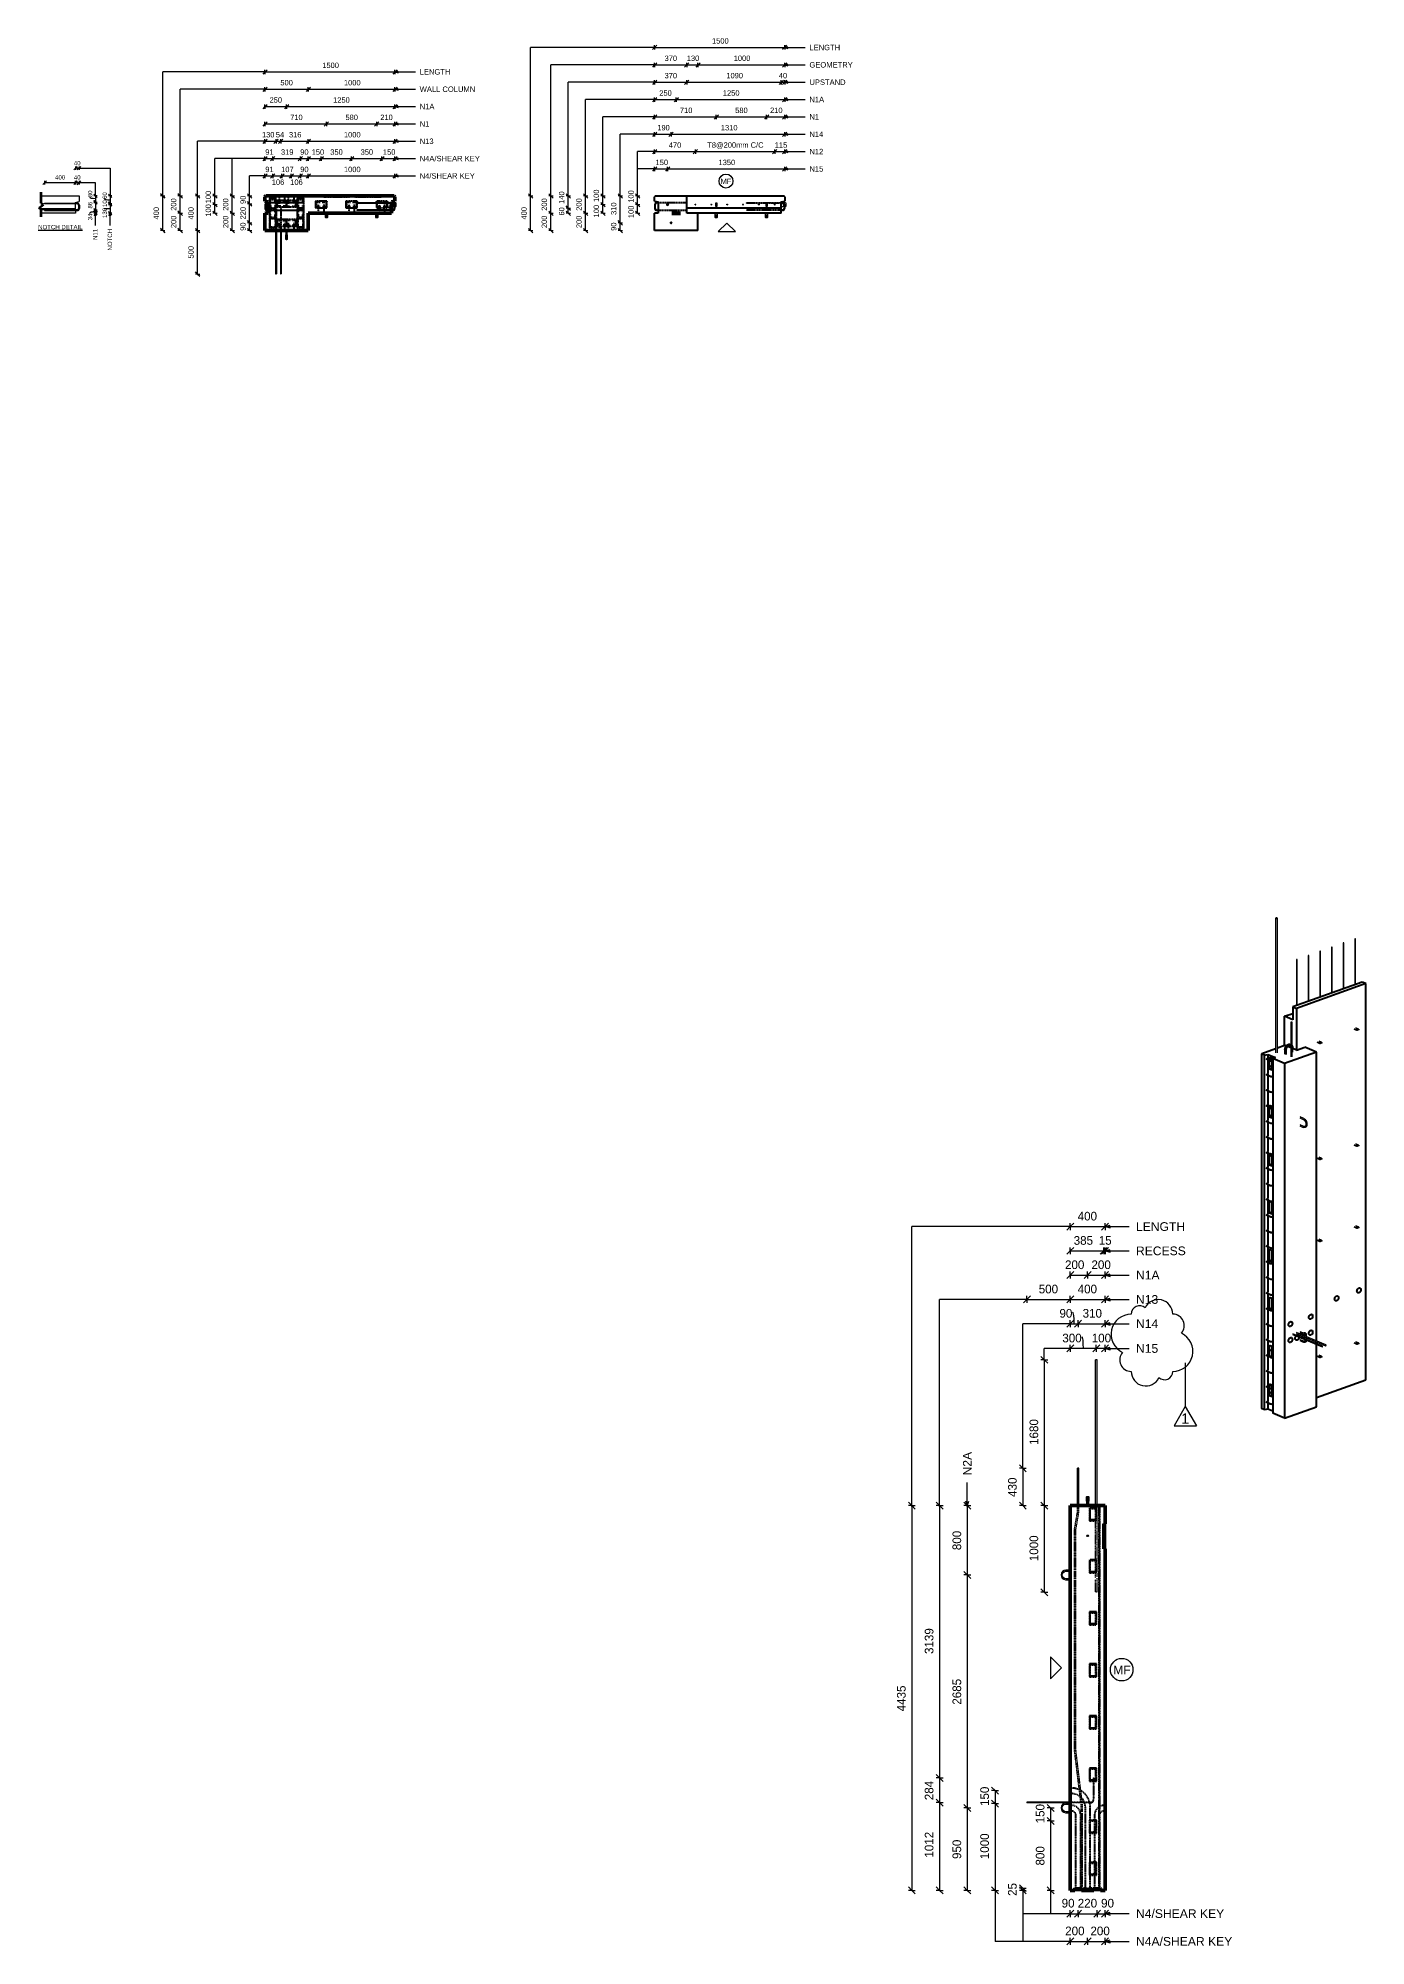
# Model space of a CAD drawing. Header units: millimetres. Extents: x -2992 to 12313, y -2035 to 19954.
import ezdxf

# ---------------------------------------------------------------- set-up
doc = ezdxf.new("R2010")
doc.units = ezdxf.units.MM
doc.linetypes.add('Dash', pattern=[6.36, 3.18, -3.18])
for name, color, linetype, lineweight in [('A-ANNO-DIMS', 211, 'Continuous', 9), ('A-ANNO-DIMS-25', 211, 'Continuous', 9), ('A-ANNO-DIMS-40', 211, 'Continuous', 9), ('A-DETL', 90, 'Continuous', 18), ('A-DETL-MBND', 5, 'Continuous', 18), ('A-DETL-THIN', 151, 'Continuous', 18), ('A-GENM', 13, 'Continuous', 18), ('A-WALL', 113, 'Continuous', 25), ('A-WALL-HDLN', 110, 'Dash', 25), ('G-ANNO-REVC', 71, 'Continuous', 9), ('G-ANNO-REVC-IDEN', 71, 'Continuous', 9), ('G-ANNO-TEXT', 231, 'Continuous', 9), ('S-RBAR', 171, 'Continuous', 18)]:
    doc.layers.add(name, color=color, linetype=linetype, lineweight=lineweight)
doc.styles.add('Arial', font='arial.ttf', dxfattribs={"height": 50})
doc.styles.add('Arial_1', font='arial.ttf', dxfattribs={"height": 62.5})
doc.styles.add('Arial_2', font='arial.ttf', dxfattribs={"height": 100})
doc.styles.add('Arial_3', font='arial.ttf', dxfattribs={"height": 120})
doc.styles.add('Nirmala UI Semilight', font='NirmalaS.ttf', dxfattribs={"height": 50})
doc.styles.add('Nirmala UI Semilight_1', font='NirmalaS.ttf', dxfattribs={"height": 62.5})
doc.styles.add('Nirmala UI Semilight_2', font='NirmalaS.ttf', dxfattribs={"height": 100})
doc.dimstyles.new('Arrow_Filled_-_2_5_NI_UI', dxfattribs={"dimscale": 304.8, "dimtxt": 65.460247, "dimasz": 0.164042, "dimexe": 0.082021, "dimexo": 0.0625, "dimgap": 0.082021, "dimtad": 1, "dimdec": 0, "dimzin": 0, "dimdsep": 46, "dimtxsty": 'Nirmala UI Semilight_1', "dimblk1": 'OBLIQUE', "dimblk2": 'OBLIQUE', "dimsah": 1, "dimcen": 0.09, "dimazin": 0, "dimtfac": 1, "dimtdec": 4, "dimtix": 1, "dimtmove": 0, "dimatfit": 3, "dimfxl": 0.082021, "dimfxlon": 1, "dimtvp": 1, "dimtolj": 1, "dimtzin": 0, "dimarcsym": 2})
doc.dimstyles.new('Arrow_Filled_-_2_5_NI_UI_1', dxfattribs={"dimscale": 304.8, "dimtxt": 65.460247, "dimasz": 0.164042, "dimexe": 0.082021, "dimexo": 0.0625, "dimgap": 0.082021, "dimtad": 1, "dimdec": 0, "dimzin": 0, "dimdsep": 46, "dimtxsty": 'Nirmala UI Semilight_1', "dimblk1": 'OBLIQUE', "dimblk2": 'OBLIQUE', "dimsah": 1, "dimcen": 0.09, "dimazin": 0, "dimtfac": 1, "dimtdec": 4, "dimtix": 1, "dimtmove": 2, "dimatfit": 3, "dimfxl": 0.082021, "dimfxlon": 1, "dimtvp": 1, "dimtolj": 1, "dimtzin": 0, "dimarcsym": 2})
doc.dimstyles.new('Arrow_Filled_-_2_5_NI_UI_2', dxfattribs={"dimscale": 304.8, "dimtxt": 104.736395, "dimasz": 0.262467, "dimexe": 0.131234, "dimexo": 0.0625, "dimgap": 0.131234, "dimtad": 1, "dimdec": 0, "dimzin": 0, "dimdsep": 46, "dimtxsty": 'Nirmala UI Semilight_2', "dimblk1": 'OBLIQUE', "dimblk2": 'OBLIQUE', "dimsah": 1, "dimcen": 0.09, "dimazin": 0, "dimtfac": 1, "dimtdec": 4, "dimtix": 1, "dimtmove": 1, "dimatfit": 3, "dimfxl": 0.131234, "dimfxlon": 1, "dimtvp": 1, "dimtolj": 1, "dimtzin": 0, "dimarcsym": 2})
doc.dimstyles.new('Arrow_Filled_-_2_5_NI_UI_3', dxfattribs={"dimscale": 304.8, "dimtxt": 104.736395, "dimasz": 0.262467, "dimexe": 0.131234, "dimexo": 0.0625, "dimgap": 0.131234, "dimtad": 1, "dimdec": 0, "dimzin": 0, "dimdsep": 46, "dimtxsty": 'Nirmala UI Semilight_2', "dimblk1": 'OBLIQUE', "dimblk2": 'OBLIQUE', "dimsah": 1, "dimcen": 0.09, "dimazin": 0, "dimtfac": 1, "dimtdec": 4, "dimtix": 1, "dimtmove": 0, "dimatfit": 3, "dimfxl": 0.131234, "dimfxlon": 1, "dimtvp": 1, "dimtolj": 1, "dimtzin": 0, "dimarcsym": 2})
doc.dimstyles.new('Arrow_Filled_-_2_5_NI_UI_4', dxfattribs={"dimscale": 304.8, "dimtxt": 104.736395, "dimasz": 0.262467, "dimexe": 0.131234, "dimexo": 0.0625, "dimgap": 0.131234, "dimtad": 1, "dimdec": 0, "dimzin": 0, "dimdsep": 46, "dimtxsty": 'Nirmala UI Semilight_2', "dimblk1": 'OBLIQUE', "dimblk2": 'OBLIQUE', "dimsah": 1, "dimcen": 0.09, "dimazin": 0, "dimtfac": 1, "dimtdec": 4, "dimtix": 1, "dimtmove": 2, "dimatfit": 3, "dimfxl": 0.131234, "dimfxlon": 1, "dimtvp": 1, "dimtolj": 1, "dimtzin": 0, "dimarcsym": 2})

msp = doc.modelspace()

# ---------------------------------------------------------------- texts
at = {"layer": 'G-ANNO-REVC-IDEN', "insert": (10183.6, 4102.3), "char_height": 120, "width": 115.443, "attachment_point": 1, "style": 'Arial_3'}
msp.add_mtext('1', dxfattribs=at)
at = {"layer": 'G-ANNO-TEXT', "color": 7, "attachment_point": 1}
for s, insert, char_height, width, style in [('LENGTH', (5898.6, 19877.4), 62.5, 428.903, 'Arial_1'), ('LENGTH', (1406, 19596.5), 62.5, 428.903, 'Arial_1'), ('GEOMETRY', (5898.6, 19677.4), 62.5, 603.27, 'Arial_1'), ('WALL COLUMN', (1406, 19396.5), 62.5, 775.633, 'Arial_1'), ('UPSTAND', (5898.6, 19477.4), 62.5, 505.063, 'Arial_1'), ('N1A', (1406, 19196.8), 62.5, 204.43, 'Arial_1'), ('N1A', (5898.6, 19277.7), 62.5, 204.43, 'Arial_1'), ('N1', (1406, 18996.8), 62.5, 134.283, 'Arial_1'), ('N1', (5898.6, 19077.7), 62.5, 134.283, 'Arial_1'), ('N13', (1406, 18796.8), 62.5, 192.405, 'Arial_1'), ('N14', (5898.6, 18877.7), 62.5, 192.405, 'Arial_1'), ('40', (-2579.8, 18538), 50, 91.392, 'Nirmala UI Semilight'), ('N4A/SHEAR KEY', (1406, 18596.8), 62.5, 837.763, 'Arial_1'), ('N12', (5898.6, 18677.7), 62.5, 192.405, 'Arial_1'), ('N15', (5898.6, 18477.7), 62.5, 192.405, 'Arial_1'), ('400', (-2796.3, 18374.4), 50, 136.287, 'Nirmala UI Semilight'), ('40', (-2579.8, 18374.4), 50, 91.392, 'Nirmala UI Semilight'), ('N4/SHEAR KEY', (1406, 18396.8), 62.5, 767.616, 'Arial_1'), ('MF', (4873.8, 18334.9), 62.5, 150.316, 'Arial_1'), ('\\LNOTCH DETAIL', (-2992.1, 17801.3), 50, 622.11, 'Arial'), ('LENGTH', (9663.1, 6305.9), 100, 686.244, 'Arial_2'), ('RECESS', (9663.1, 6025.9), 100, 692.658, 'Arial_2'), ('N1A', (9663.1, 5745.9), 100, 327.089, 'Arial_2'), ('N13', (9663.2, 5465.6), 100, 307.848, 'Arial_2'), ('N14', (9663.2, 5185.6), 100, 307.848, 'Arial_2'), ('N15', (9663.2, 4900.5), 100, 307.848, 'Arial_2'), ('MF', (9401, 1196.1), 100, 240.506, 'Arial_2'), ('N4/SHEAR KEY', (9663.2, -1613.3), 100, 1228.185, 'Arial_2'), ('N4A/SHEAR KEY', (9663.2, -1933.3), 100, 1340.421, 'Arial_2')]:
    msp.add_mtext(s, dxfattribs=dict(at, insert=insert, char_height=char_height, width=width, style=style))
at = {"layer": 'G-ANNO-TEXT', "color": 7, "attachment_point": 1, "rotation": 90}
for s, insert, char_height, width, style in [('80', (-2418.2, 18120.9), 50, 89.789, 'Nirmala UI Semilight'), ('86', (-2418.2, 17989.8), 50, 89.789, 'Nirmala UI Semilight'), ('60', (-2249.8, 18100.5), 50, 89.789, 'Nirmala UI Semilight'), ('10', (-2249.8, 18008.1), 50, 76.962, 'Nirmala UI Semilight'), ('34', (-2418.2, 17854.6), 50, 91.392, 'Nirmala UI Semilight'), ('130', (-2249.8, 17881.7), 50, 121.856, 'Nirmala UI Semilight'), ('N11', (-2359, 17627.6), 50, 153.924, 'Arial'), ('NOTCH', (-2190.6, 17506), 50, 301.435, 'Arial'), ('N2A', (7668.9, 3386.9), 100, 327.089, 'Arial_2')]:
    msp.add_mtext(s, dxfattribs=dict(at, insert=insert, char_height=char_height, width=width, style=style))

# ---------------------------------------------------------------- blocks, each defined once
blk = doc.blocks.new('RR spread anchor face based - RR-SA-2_5-150-1726819-Elevation Top')
at = {"layer": 'A-GENM'}
for p, q in [((1784, 17935), (1784, 17890)), ((1784, 17890), (1786, 17885)), ((1786, 17885), (1811, 17885)), ((1792, 17901), (1792, 17907)), ((1806, 17907), (1806, 17901)), ((1811, 17885), (1814, 17890)), ((1814, 17890), (1814, 17935))]:
    blk.add_line(p, q, dxfattribs=at)
for centre, start, end in [((1799, 17907), 360, 180), ((1799, 17901), 180, 0)]:
    blk.add_arc(centre, 7, start, end, dxfattribs=at)
blk = doc.blocks.new('RR spread anchor face based - RR-SA-3_0-200-1726827-Elevation Top')
at = {"layer": 'A-GENM'}
for p, q in [((2599, 18055), (2578, 18055)), ((2578, 18044), (2578, 18044)), ((2604, 18053), (2599, 18055)), ((2604, 18018), (2604, 18053)), ((2549, 18015), (2581, 18015)), ((2581, 18026), (2578, 18026)), ((2589, 18015), (2599, 18015)), ((2599, 18015), (2604, 18018))]:
    blk.add_line(p, q, dxfattribs=at)
for centre, start, end in [((2578, 18035), 90, 270), ((2582, 18035), 325.337, 43.1233)]:
    blk.add_arc(centre, 9, start, end, dxfattribs=at)
blk = doc.blocks.new('12_7Ø_ Lifting Insert_COLUMN - 12_9Ø Lifting insert-1653057-Elevation Top')
at = {"layer": 'A-GENM'}
for p, q in [((1332, 17735), (1332, 17685)), ((1345, 17685), (1345, 17735))]:
    blk.add_line(p, q, dxfattribs=at)
at = {"layer": 'A-GENM', "flags": 128}
for points in [[(1332, 17685), (1332, 17683), (1332, 17681), (1332, 17679), (1332, 17677), (1332, 17675), (1332, 17674), (1332, 17672), (1332, 17670), (1332, 17668), (1332, 17666), (1332, 17664), (1332, 17662), (1332, 17661), (1332, 17659), (1332, 17657), (1332, 17656), (1332, 17654), (1332, 17652), (1332, 17651), (1332, 17650), (1332, 17648), (1332, 17647), (1332, 17646), (1332, 17644), (1332, 17643), (1332, 17642), (1332, 17641), (1332, 17640), (1332, 17640), (1332, 17639), (1332, 17638), (1332, 17638), (1332, 17637), (1332, 17637), (1332, 17636), (1332, 17636), (1332, 17636), (1332, 17635), (1332, 17635), (1332, 17635)], [(1332, 17635), (1332, 17635), (1332, 17636), (1332, 17636), (1332, 17636), (1332, 17636), (1332, 17637), (1332, 17637), (1332, 17638), (1332, 17639), (1332, 17639), (1332, 17640), (1332, 17641), (1332, 17642), (1332, 17643), (1332, 17644), (1332, 17645), (1332, 17647), (1332, 17648), (1332, 17649), (1332, 17651), (1332, 17652), (1332, 17654), (1332, 17655), (1332, 17657), (1332, 17658), (1332, 17660), (1332, 17662), (1332, 17664), (1332, 17665), (1332, 17667), (1332, 17669), (1332, 17671), (1332, 17673), (1332, 17675), (1332, 17677), (1332, 17679), (1332, 17681), (1332, 17683), (1332, 17685), (1332, 17685)], [(1345, 17635), (1345, 17635), (1345, 17635), (1345, 17635), (1345, 17634), (1345, 17634), (1345, 17634), (1345, 17634), (1345, 17633), (1345, 17633), (1345, 17633), (1345, 17633), (1344, 17632), (1344, 17632), (1344, 17632), (1344, 17632), (1344, 17632), (1344, 17631), (1344, 17631), (1343, 17631), (1343, 17631), (1343, 17631), (1343, 17631), (1343, 17630), (1342, 17630), (1342, 17630), (1342, 17630), (1342, 17630), (1342, 17630), (1341, 17630), (1341, 17630), (1341, 17629), (1341, 17629), (1340, 17629), (1340, 17629), (1340, 17629), (1340, 17629), (1339, 17629), (1339, 17629), (1339, 17629), (1339, 17629), (1338, 17629), (1338, 17629), (1338, 17629), (1338, 17629), (1337, 17629), (1337, 17629), (1337, 17629), (1337, 17629), (1336, 17630), (1336, 17630), (1336, 17630), (1336, 17630), (1335, 17630), (1335, 17630), (1335, 17630), (1335, 17630), (1335, 17631), (1334, 17631), (1334, 17631), (1334, 17631), (1334, 17631), (1334, 17632), (1334, 17632), (1333, 17632), (1333, 17632), (1333, 17632), (1333, 17633), (1333, 17633), (1333, 17633), (1333, 17633), (1333, 17634), (1333, 17634), (1333, 17634), (1333, 17634), (1333, 17635), (1332, 17635), (1332, 17635), (1332, 17635), (1332, 17635)], [(1345, 17685), (1345, 17683), (1345, 17681), (1345, 17679), (1345, 17677), (1345, 17675), (1345, 17674), (1345, 17672), (1345, 17670), (1345, 17668), (1345, 17666), (1345, 17664), (1345, 17662), (1345, 17661), (1345, 17659), (1345, 17657), (1345, 17656), (1345, 17654), (1345, 17652), (1345, 17651), (1345, 17650), (1345, 17648), (1345, 17647), (1345, 17646), (1345, 17644), (1345, 17643), (1345, 17642), (1345, 17641), (1345, 17640), (1345, 17640), (1345, 17639), (1345, 17638), (1345, 17638), (1345, 17637), (1345, 17637), (1345, 17636), (1345, 17636), (1345, 17636), (1345, 17635), (1345, 17635), (1345, 17635)], [(1345, 17635), (1345, 17635), (1345, 17636), (1345, 17636), (1345, 17636), (1345, 17636), (1345, 17637), (1345, 17637), (1345, 17638), (1345, 17639), (1345, 17639), (1345, 17640), (1345, 17641), (1345, 17642), (1345, 17643), (1345, 17644), (1345, 17645), (1345, 17647), (1345, 17648), (1345, 17649), (1345, 17651), (1345, 17652), (1345, 17654), (1345, 17655), (1345, 17657), (1345, 17658), (1345, 17660), (1345, 17662), (1345, 17664), (1345, 17665), (1345, 17667), (1345, 17669), (1345, 17671), (1345, 17673), (1345, 17675), (1345, 17677), (1345, 17679), (1345, 17681), (1345, 17683), (1345, 17685), (1345, 17685)]]:
    blk.add_lwpolyline(points, dxfattribs=at)
blk = doc.blocks.new('RR spread anchor face based - RR-SA-2_5-150-1726819-Elevation Top Copy 1')
at = {"layer": 'A-GENM'}
for p, q in [((1784, 17935), (1784, 17890)), ((1784, 17890), (1786, 17885)), ((1786, 17885), (1811, 17885)), ((1792, 17901), (1792, 17907)), ((1806, 17907), (1806, 17901)), ((1811, 17885), (1814, 17890)), ((1814, 17890), (1814, 17935))]:
    blk.add_line(p, q, dxfattribs=at)
for centre, start, end in [((1799, 17907), 360, 180), ((1799, 17901), 180, 0)]:
    blk.add_arc(centre, 7, start, end, dxfattribs=at)
blk = doc.blocks.new('RR spread anchor face based - RR-SA-3_0-200-1726827-Elevation Top Copy 1')
at = {"layer": 'A-GENM'}
for p, q in [((2599, 18055), (2578, 18055)), ((2578, 18044), (2578, 18044)), ((2604, 18053), (2599, 18055)), ((2604, 18018), (2604, 18053)), ((2549, 18015), (2581, 18015)), ((2581, 18026), (2578, 18026)), ((2589, 18015), (2599, 18015)), ((2599, 18015), (2604, 18018))]:
    blk.add_line(p, q, dxfattribs=at)
for centre, start, end in [((2578, 18035), 90, 270), ((2582, 18035), 325.337, 43.1233)]:
    blk.add_arc(centre, 9, start, end, dxfattribs=at)
blk = doc.blocks.new('RR spread anchor face based - RR-SA-4_0-240-1726833-Elevation Top Copy 1')
at = {"layer": 'A-GENM'}
for p, q in [((1793, 18053), (1793, 18055)), ((1793, 18055), (1805, 18055)), ((1793, 18018), (1793, 18053)), ((1793, 18053), (1805, 18053)), ((1805, 18055), (1805, 18053)), ((1805, 18053), (1805, 18018)), ((1793, 18015), (1793, 18018)), ((1793, 18018), (1805, 18018)), ((1805, 18015), (1793, 18015)), ((1805, 18018), (1805, 18015))]:
    blk.add_line(p, q, dxfattribs=at)
blk = doc.blocks.new('12_7Ø_ Lifting Insert_COLUMN - 12_9Ø Lifting insert-1653057-Elevation Top Copy 1')
at = {"layer": 'A-GENM', "flags": 128}
for points in [[(1389, 17949), (1387, 17949), (1381, 17949), (1372, 17949), (1360, 17949), (1347, 17949), (1333, 17949), (1319, 17949), (1307, 17949), (1298, 17949), (1291, 17949), (1289, 17949), (1289, 17949)], [(1289, 17936), (1291, 17936), (1297, 17936), (1306, 17936), (1317, 17936), (1331, 17936), (1345, 17936), (1358, 17936), (1370, 17936), (1380, 17936), (1386, 17936), (1389, 17936), (1389, 17936)]]:
    blk.add_lwpolyline(points, dxfattribs=at)
blk = doc.blocks.new('12_7Ø_ Lifting Insert_COLUMN - 12_9Ø Lifting insert-1653057-Elevation Right Copy 1')
at = {"layer": 'A-GENM'}
for p, q in [((17936, 3090), (17936, 3040)), ((17949, 3040), (17949, 3090))]:
    blk.add_line(p, q, dxfattribs=at)
at = {"layer": 'A-GENM', "flags": 128}
for points in [[(17936, 3140), (17939, 3145), (17945, 3146), (17949, 3141), (17949, 3140)], [(17936, 3090), (17936, 3110), (17936, 3126), (17936, 3137), (17936, 3140)], [(17936, 3140), (17936, 3136), (17936, 3124), (17936, 3107), (17936, 3090)], [(17949, 3090), (17949, 3110), (17949, 3126), (17949, 3137), (17949, 3140)], [(17949, 3140), (17949, 3136), (17949, 3124), (17949, 3107), (17949, 3090)]]:
    blk.add_lwpolyline(points, dxfattribs=at)
at = {"layer": 'A-GENM'}
for start, end in [(0, 180), (180, 360)]:
    blk.add_arc((17942, 2690), 6.35, start, end, dxfattribs=at)
blk = doc.blocks.new('12_7Ø_ Lifting Insert_COLUMN - 12_9Ø Lifting insert-V1-Elevation Right Copy 1')
at = {"layer": 'A-GENM'}
for p, q in [((17735, 2296), (17685, 2296)), ((17685, 2284), (17735, 2284)), ((17735, 2196), (17685, 2196)), ((17685, 2184), (17735, 2184))]:
    blk.add_line(p, q, dxfattribs=at)
at = {"layer": 'A-GENM', "flags": 128}
for points in [[(17685, 2296), (17664, 2292), (17646, 2281), (17634, 2263), (17629, 2242), (17632, 2221), (17643, 2203), (17660, 2190), (17681, 2184), (17685, 2184)], [(17685, 2196), (17667, 2200), (17652, 2212), (17643, 2229), (17642, 2247), (17650, 2265), (17663, 2278), (17681, 2283), (17685, 2284)]]:
    blk.add_lwpolyline(points, dxfattribs=at)
blk = doc.blocks.new('Rebar Bar - Part 3327405278-431004-3D Ortho')
at = {"layer": 'S-RBAR'}
for p, q in [((-11103, 9331), (-11103, 8802)), ((-11095, 8805), (-11095, 9331))]:
    blk.add_line(p, q, dxfattribs=at)
for points in [[(-11096, 9333, 0), (-11097, 9333, 0), (-11098, 9333, 0), (-11099, 9333, 0), (-11100, 9333, 0), (-11101, 9333, 0), (-11102, 9333, 0), (-11103, 9332, 0), (-11103, 9332, 0), (-11103, 9332, 0), (-11103, 9331, 0), (-11103, 9331, 0), (-11102, 9330, 0)], [(-11102, 9330, 0), (-11101, 9330, 0), (-11101, 9330, 0), (-11099, 9330, 0), (-11098, 9330, 0), (-11097, 9330, 0), (-11097, 9330, 0), (-11096, 9331, 0), (-11096, 9331, 0), (-11095, 9331, 0), (-11095, 9332, 0), (-11096, 9332, 0), (-11096, 9333, 0)]]:
    blk.add_polyline3d(points, dxfattribs=at)
blk = doc.blocks.new('Rebar Bar - Part 3166313199-431004-3D Ortho')
at = {"layer": 'S-RBAR'}
for p, q in [((-11429, 8201), (-11442, 8197)), ((-11439, 8189), (-11426, 8194))]:
    blk.add_line(p, q, dxfattribs=at)
blk = doc.blocks.new('Rebar Bar - Part 2227165887-431004-3D Ortho')
at = {"layer": 'S-RBAR'}
for points in [[(-11443, 8178, 0), (-11448, 8181, 0), (-11450, 8185, 0), (-11450, 8190, 0), (-11446, 8194, 0), (-11442, 8197, 0)], [(-11443, 8187, 0), (-11442, 8188, 0), (-11439, 8189, 0)], [(-11443, 8187, 0), (-11442, 8186, 0), (-11440, 8186, 0)]]:
    blk.add_polyline3d(points, dxfattribs=at)
blk = doc.blocks.new('Rebar Bar - Part 981547073-431004-3D Ortho')
at = {"layer": 'S-RBAR'}
for p, q in [((-11443, 8178), (-11412, 8165)), ((-11409, 8172), (-11440, 8186))]:
    blk.add_line(p, q, dxfattribs=at)
blk = doc.blocks.new('Rebar Bar - Part 2227165887-V2-3D Ortho')
at = {"layer": 'S-RBAR'}
for points in [[(-11412, 8165, 0), (-11404, 8163, 0), (-11395, 8162, 0), (-11386, 8163, 0), (-11381, 8165, 0)], [(-11409, 8172, 0), (-11403, 8171, 0), (-11396, 8170, 0), (-11388, 8171, 0), (-11383, 8172, 0)]]:
    blk.add_polyline3d(points, dxfattribs=at)
blk = doc.blocks.new('Rebar Bar - Part 3131074535-431004-3D Ortho')
at = {"layer": 'S-RBAR'}
for p, q in [((-11376, 8175), (-11383, 8172)), ((-11381, 8165), (-11376, 8166))]:
    blk.add_line(p, q, dxfattribs=at)
blk = doc.blocks.new('Rebar Bar - Part 976996165-431004-3D Ortho')
at = {"layer": 'S-RBAR'}
for p, q in [((-11376, 4823), (-11410, 4838)), ((-11415, 4832), (-11376, 4814))]:
    blk.add_line(p, q, dxfattribs=at)
blk = doc.blocks.new('Rebar Bar - Part 976996165-V3-3D Ortho')
at = {"layer": 'S-RBAR'}
blk.add_line((-11376, 4742), (-11388, 4747), dxfattribs=at)
blk = doc.blocks.new('Rebar Bar - Part 976996165-V4-3D Ortho')
at = {"layer": 'S-RBAR'}
for p, q in [((-11415, 8107), (-11376, 8089)), ((-11376, 8098), (-11410, 8113))]:
    blk.add_line(p, q, dxfattribs=at)
blk = doc.blocks.new('Rebar Bar - Part 976996165-V5-3D Ortho')
at = {"layer": 'S-RBAR'}
for p, q in [((-11415, 8188), (-11381, 8173)), ((-11376, 8179), (-11410, 8195))]:
    blk.add_line(p, q, dxfattribs=at)
blk = doc.blocks.new('Rebar Bar - Part 976996165-V6-3D Ortho')
at = {"layer": 'S-RBAR'}
for p, q in [((-11415, 5308), (-11385, 5295)), ((-11376, 5299), (-11410, 5315))]:
    blk.add_line(p, q, dxfattribs=at)
blk = doc.blocks.new('Rebar Bar - Part 976996165-V7-3D Ortho')
at = {"layer": 'S-RBAR'}
blk.add_line((-11415, 6546), (-11376, 6528), dxfattribs=at)
blk = doc.blocks.new('Rebar Bar - Part 366001859-431004-3D Ortho')
at = {"layer": 'S-RBAR'}
for p, q in [((-11170, 8608), (-11170, 8211)), ((-11154, 8211), (-11154, 8608))]:
    blk.add_line(p, q, dxfattribs=at)
for points in [[(-11156, 8610, 0), (-11158, 8611, 0), (-11160, 8611, 0), (-11162, 8611, 0), (-11164, 8611, 0), (-11166, 8611, 0), (-11167, 8610, 0), (-11169, 8610, 0), (-11170, 8609, 0), (-11170, 8608, 0), (-11170, 8607, 0), (-11169, 8607, 0), (-11168, 8606, 0)], [(-11168, 8606, 0), (-11166, 8605, 0), (-11164, 8605, 0), (-11162, 8605, 0), (-11160, 8605, 0), (-11158, 8605, 0), (-11157, 8606, 0), (-11155, 8606, 0), (-11154, 8607, 0), (-11154, 8608, 0), (-11154, 8609, 0), (-11155, 8610, 0), (-11156, 8610, 0)]]:
    blk.add_polyline3d(points, dxfattribs=at)
blk = doc.blocks.new('Rebar Bar - Part 2012812560-431004-3D Ortho')
at = {"layer": 'S-RBAR'}
for p, q in [((-11378, 4875), (-11378, 4819)), ((-11378, 4816), (-11378, 4758)), ((-11378, 4749), (-11378, 4737)), ((-11378, 4428), (-11378, 4412)), ((-11378, 4409), (-11378, 4398)), ((-11378, 4390), (-11378, 4331)), ((-11378, 4327), (-11378, 4290))]:
    blk.add_line(p, q, dxfattribs=at)
blk = doc.blocks.new('RR spread anchor face based - RR-SA-2_5-150-1726819-3D Ortho')
at = {"layer": 'A-GENM'}
for p, q in [((-10866, 8385), (-10836, 8372)), ((-10836, 8363), (-10866, 8376)), ((-10814, 8380), (-10844, 8393)), ((-10837, 8377), (-10841, 8379)), ((-10836, 8372), (-10830, 8371)), ((-10836, 8363), (-10836, 8372)), ((-10830, 8362), (-10836, 8363)), ((-10831, 8383), (-10827, 8381)), ((-10830, 8371), (-10812, 8378)), ((-10830, 8371), (-10830, 8362)), ((-10812, 8369), (-10830, 8362)), ((-10812, 8378), (-10814, 8380)), ((-10812, 8378), (-10812, 8369))]:
    blk.add_line(p, q, dxfattribs=at)
for points in [[(-10841, 8379, 0), (-10842, 8380, 0), (-10843, 8380, 0), (-10843, 8381, 0), (-10842, 8382, 0), (-10842, 8382, 0), (-10840, 8383, 0), (-10839, 8383, 0), (-10837, 8383, 0), (-10835, 8384, 0), (-10834, 8383, 0), (-10832, 8383, 0), (-10831, 8383, 0)], [(-10825, 8379, 0), (-10825, 8378, 0), (-10826, 8378, 0), (-10827, 8377, 0), (-10828, 8377, 0), (-10830, 8376, 0), (-10832, 8376, 0), (-10834, 8377, 0), (-10835, 8377, 0), (-10837, 8377, 0)], [(-10827, 8381, 0), (-10825, 8380, 0), (-10825, 8380, 0)]]:
    blk.add_polyline3d(points, dxfattribs=at)
blk = doc.blocks.new('12_7Ø_ Lifting Insert_COLUMN - 12_9Ø Lifting insert-1653057-3D Ortho')
at = {"layer": 'A-GENM'}
blk.add_line((-11241, 8294), (-11241, 8243), dxfattribs=at)
for points in [[(-11241, 8294, 0), (-11241, 8296, 0), (-11240, 8298, 0), (-11240, 8300, 0), (-11240, 8302, 0), (-11240, 8304, 0), (-11239, 8306, 0), (-11239, 8308, 0), (-11239, 8310, 0), (-11238, 8312, 0), (-11237, 8314, 0), (-11237, 8316, 0), (-11236, 8319, 0), (-11235, 8321, 0), (-11234, 8323, 0), (-11234, 8325, 0), (-11233, 8327, 0), (-11232, 8328, 0), (-11231, 8330, 0), (-11230, 8332, 0), (-11228, 8334, 0), (-11227, 8336, 0), (-11226, 8338, 0), (-11225, 8339, 0), (-11224, 8341, 0), (-11222, 8343, 0), (-11221, 8344, 0), (-11219, 8346, 0), (-11218, 8347, 0), (-11216, 8348, 0), (-11215, 8350, 0), (-11213, 8351, 0), (-11212, 8352, 0), (-11210, 8353, 0), (-11209, 8354, 0), (-11207, 8355, 0), (-11205, 8356, 0), (-11204, 8357, 0), (-11202, 8358, 0), (-11200, 8359, 0), (-11198, 8359, 0), (-11197, 8360, 0), (-11195, 8360, 0), (-11193, 8361, 0), (-11191, 8361, 0), (-11190, 8361, 0), (-11188, 8361, 0), (-11186, 8361, 0), (-11184, 8361, 0), (-11183, 8361, 0), (-11181, 8360, 0), (-11179, 8360, 0), (-11178, 8359, 0), (-11176, 8359, 0), (-11174, 8358, 0), (-11173, 8357, 0), (-11171, 8356, 0), (-11171, 8356, 0)], [(-11177, 8345, 0), (-11176, 8344, 0), (-11175, 8343, 0), (-11174, 8342, 0), (-11174, 8341, 0), (-11173, 8341, 0), (-11172, 8340, 0), (-11172, 8339, 0), (-11171, 8338, 0), (-11170, 8336, 0), (-11170, 8335, 0)]]:
    blk.add_polyline3d(points, dxfattribs=at)
blk = doc.blocks.new('12_7Ø_ Lifting Insert_COLUMN - 12_9Ø Lifting insert-V8-3D Ortho')
at = {"layer": 'A-GENM'}
for p, q in [((-11232, 8290), (-11232, 8239)), ((-11219, 8239), (-11219, 8290)), ((-11146, 8265), (-11146, 8316))]:
    blk.add_line(p, q, dxfattribs=at)
for points in [[(-11232, 8290, 0), (-11232, 8292, 0), (-11232, 8294, 0), (-11231, 8296, 0), (-11231, 8298, 0), (-11231, 8300, 0), (-11231, 8302, 0), (-11230, 8304, 0), (-11230, 8307, 0), (-11229, 8309, 0), (-11229, 8311, 0), (-11228, 8313, 0), (-11227, 8315, 0), (-11226, 8317, 0), (-11226, 8319, 0), (-11225, 8321, 0), (-11224, 8323, 0), (-11223, 8325, 0), (-11222, 8327, 0), (-11221, 8328, 0), (-11220, 8330, 0), (-11218, 8332, 0), (-11217, 8334, 0), (-11216, 8336, 0), (-11215, 8337, 0), (-11213, 8339, 0), (-11212, 8340, 0), (-11210, 8342, 0), (-11209, 8343, 0), (-11208, 8345, 0), (-11206, 8346, 0), (-11204, 8347, 0), (-11203, 8349, 0), (-11201, 8350, 0), (-11200, 8351, 0), (-11198, 8352, 0), (-11196, 8353, 0), (-11195, 8353, 0), (-11193, 8354, 0), (-11191, 8355, 0), (-11189, 8356, 0), (-11188, 8356, 0), (-11186, 8356, 0), (-11184, 8357, 0), (-11182, 8357, 0), (-11181, 8357, 0), (-11179, 8357, 0), (-11177, 8357, 0), (-11175, 8357, 0), (-11174, 8357, 0), (-11172, 8357, 0), (-11170, 8356, 0)], [(-11219, 8290, 0), (-11219, 8292, 0), (-11219, 8293, 0), (-11219, 8295, 0), (-11219, 8297, 0), (-11218, 8298, 0), (-11218, 8300, 0), (-11218, 8302, 0), (-11217, 8304, 0), (-11217, 8305, 0), (-11216, 8307, 0), (-11216, 8309, 0), (-11215, 8310, 0), (-11215, 8312, 0), (-11214, 8314, 0), (-11213, 8316, 0), (-11212, 8317, 0), (-11212, 8319, 0), (-11211, 8320, 0), (-11210, 8322, 0), (-11209, 8324, 0), (-11208, 8325, 0), (-11207, 8326, 0), (-11206, 8328, 0), (-11205, 8329, 0), (-11204, 8331, 0), (-11203, 8332, 0), (-11201, 8333, 0), (-11200, 8334, 0), (-11199, 8335, 0), (-11198, 8336, 0), (-11197, 8337, 0), (-11195, 8338, 0), (-11194, 8339, 0), (-11193, 8340, 0), (-11192, 8341, 0), (-11190, 8341, 0), (-11189, 8342, 0), (-11188, 8343, 0), (-11187, 8343, 0), (-11186, 8343, 0), (-11184, 8344, 0), (-11183, 8344, 0), (-11182, 8344, 0), (-11181, 8344, 0), (-11180, 8345, 0), (-11179, 8345, 0), (-11178, 8345, 0), (-11177, 8345, 0), (-11176, 8344, 0), (-11175, 8344, 0), (-11174, 8344, 0), (-11173, 8344, 0), (-11172, 8343, 0), (-11171, 8343, 0), (-11170, 8342, 0)], [(-11154, 8345, 0), (-11154, 8344, 0), (-11153, 8343, 0), (-11152, 8341, 0), (-11151, 8340, 0), (-11150, 8338, 0), (-11149, 8336, 0), (-11149, 8335, 0), (-11148, 8333, 0), (-11147, 8331, 0), (-11147, 8329, 0), (-11147, 8327, 0), (-11146, 8325, 0), (-11146, 8323, 0), (-11146, 8321, 0), (-11146, 8319, 0), (-11146, 8317, 0), (-11146, 8316, 0)]]:
    blk.add_polyline3d(points, dxfattribs=at)
blk = doc.blocks.new('12_7Ø_ Lifting Insert_COLUMN - 12_9Ø Lifting insert-V9-3D Ortho')
at = {"layer": 'A-GENM'}
for p, q in [((-11067, 7508), (-11026, 7490)), ((-11021, 7502), (-11063, 7520)), ((-11067, 7416), (-11026, 7398)), ((-11021, 7410), (-11063, 7427))]:
    blk.add_line(p, q, dxfattribs=at)
for points in [[(-11021, 7502, 0), (-11019, 7501, 0), (-11017, 7501, 0), (-11016, 7500, 0), (-11014, 7499, 0), (-11013, 7498, 0), (-11011, 7497, 0), (-11010, 7495, 0), (-11008, 7494, 0), (-11007, 7493, 0), (-11005, 7492, 0), (-11004, 7490, 0), (-11003, 7489, 0), (-11001, 7487, 0), (-11000, 7486, 0), (-10999, 7484, 0), (-10998, 7482, 0), (-10996, 7480, 0), (-10995, 7479, 0), (-10994, 7477, 0), (-10993, 7475, 0), (-10992, 7473, 0), (-10991, 7471, 0), (-10990, 7469, 0), (-10989, 7467, 0), (-10989, 7465, 0), (-10988, 7463, 0), (-10987, 7461, 0), (-10987, 7459, 0), (-10986, 7457, 0), (-10985, 7455, 0), (-10985, 7453, 0), (-10984, 7451, 0), (-10984, 7449, 0), (-10984, 7447, 0), (-10983, 7445, 0), (-10983, 7443, 0), (-10983, 7441, 0), (-10983, 7438, 0), (-10983, 7436, 0), (-10983, 7434, 0), (-10983, 7432, 0), (-10983, 7430, 0), (-10983, 7428, 0), (-10984, 7427, 0), (-10984, 7425, 0), (-10984, 7423, 0), (-10985, 7421, 0), (-10985, 7419, 0), (-10986, 7417, 0), (-10986, 7416, 0), (-10987, 7414, 0), (-10988, 7412, 0), (-10989, 7411, 0), (-10990, 7409, 0), (-10990, 7408, 0), (-10991, 7406, 0), (-10993, 7405, 0), (-10994, 7404, 0), (-10995, 7403, 0), (-10996, 7402, 0), (-10997, 7401, 0), (-10999, 7400, 0), (-11000, 7399, 0), (-11002, 7398, 0), (-11003, 7397, 0), (-11005, 7397, 0), (-11006, 7396, 0), (-11008, 7396, 0), (-11010, 7396, 0), (-11011, 7396, 0), (-11013, 7396, 0), (-11015, 7396, 0), (-11016, 7396, 0), (-11018, 7396, 0), (-11020, 7396, 0), (-11021, 7397, 0), (-11023, 7397, 0), (-11025, 7398, 0), (-11026, 7398, 0)], [(-11026, 7490, 0), (-11024, 7490, 0), (-11023, 7489, 0), (-11022, 7489, 0), (-11021, 7488, 0), (-11020, 7487, 0), (-11019, 7486, 0), (-11018, 7486, 0), (-11017, 7485, 0), (-11015, 7484, 0), (-11014, 7483, 0), (-11013, 7481, 0), (-11012, 7480, 0), (-11011, 7479, 0), (-11010, 7478, 0), (-11009, 7476, 0), (-11008, 7475, 0), (-11007, 7473, 0), (-11006, 7472, 0), (-11005, 7470, 0), (-11004, 7469, 0), (-11003, 7467, 0), (-11003, 7466, 0), (-11002, 7464, 0), (-11001, 7462, 0), (-11000, 7461, 0), (-11000, 7459, 0), (-10999, 7457, 0), (-10999, 7455, 0), (-10998, 7454, 0), (-10998, 7452, 0), (-10997, 7450, 0), (-10997, 7448, 0), (-10997, 7447, 0), (-10996, 7445, 0), (-10996, 7443, 0), (-10996, 7441, 0), (-10996, 7440, 0), (-10996, 7438, 0), (-10996, 7436, 0), (-10996, 7435, 0), (-10996, 7433, 0), (-10996, 7431, 0), (-10996, 7430, 0), (-10996, 7428, 0), (-10996, 7427, 0), (-10997, 7425, 0), (-10997, 7424, 0), (-10997, 7423, 0), (-10998, 7422, 0), (-10998, 7420, 0), (-10999, 7419, 0), (-10999, 7418, 0), (-11000, 7417, 0), (-11000, 7416, 0), (-11001, 7415, 0), (-11002, 7414, 0), (-11002, 7413, 0), (-11003, 7413, 0), (-11004, 7412, 0), (-11004, 7411, 0), (-11005, 7411, 0), (-11006, 7410, 0), (-11006, 7410, 0), (-11007, 7410, 0), (-11008, 7409, 0), (-11009, 7409, 0), (-11010, 7409, 0), (-11010, 7408, 0), (-11011, 7408, 0), (-11012, 7408, 0), (-11013, 7408, 0), (-11014, 7408, 0), (-11015, 7408, 0), (-11016, 7408, 0), (-11017, 7409, 0), (-11018, 7409, 0), (-11019, 7409, 0), (-11020, 7410, 0), (-11021, 7410, 0)]]:
    blk.add_polyline3d(points, dxfattribs=at)
blk = doc.blocks.new('12_7Ø_ Lifting Insert_COLUMN - 12_9Ø Lifting insert-V10-3D Ortho')
at = {"layer": 'A-GENM'}
for p, q in [((-11067, 5033), (-11026, 5015)), ((-11067, 4941), (-11026, 4923)), ((-11021, 5027), (-11063, 5044)), ((-11021, 4935), (-11063, 4952))]:
    blk.add_line(p, q, dxfattribs=at)
for points in [[(-11026, 5015, 0), (-11024, 5015, 0), (-11023, 5014, 0), (-11022, 5014, 0), (-11021, 5013, 0), (-11020, 5012, 0), (-11019, 5011, 0), (-11018, 5010, 0), (-11017, 5009, 0), (-11015, 5008, 0), (-11014, 5007, 0), (-11013, 5006, 0), (-11012, 5005, 0), (-11011, 5004, 0), (-11010, 5003, 0), (-11009, 5001, 0), (-11008, 5000, 0), (-11007, 4998, 0), (-11006, 4997, 0), (-11005, 4995, 0), (-11004, 4994, 0), (-11003, 4992, 0), (-11003, 4991, 0)], [(-10986, 4942, 0), (-10986, 4941, 0), (-10987, 4939, 0), (-10988, 4937, 0), (-10989, 4936, 0), (-10990, 4934, 0), (-10990, 4933, 0), (-10991, 4931, 0), (-10993, 4930, 0), (-10994, 4929, 0), (-10995, 4928, 0), (-10996, 4926, 0), (-10997, 4925, 0), (-10999, 4924, 0), (-11000, 4924, 0), (-11002, 4923, 0), (-11003, 4922, 0), (-11005, 4922, 0), (-11006, 4921, 0), (-11008, 4921, 0), (-11010, 4921, 0), (-11011, 4920, 0), (-11013, 4920, 0), (-11015, 4920, 0), (-11016, 4921, 0), (-11018, 4921, 0), (-11020, 4921, 0), (-11021, 4922, 0), (-11023, 4922, 0), (-11025, 4923, 0), (-11026, 4923, 0)], [(-11021, 5027, 0), (-11019, 5026, 0), (-11017, 5025, 0), (-11016, 5025, 0), (-11014, 5024, 0), (-11013, 5023, 0), (-11011, 5021, 0), (-11010, 5020, 0), (-11008, 5019, 0), (-11007, 5018, 0), (-11005, 5016, 0), (-11004, 5015, 0), (-11003, 5013, 0), (-11001, 5012, 0), (-11000, 5010, 0), (-10999, 5009, 0), (-10998, 5007, 0), (-10996, 5005, 0), (-10995, 5004, 0), (-10994, 5002, 0), (-10993, 5000, 0), (-10992, 4998, 0), (-10991, 4996, 0), (-10990, 4994, 0), (-10989, 4992, 0), (-10989, 4990, 0), (-10988, 4988, 0), (-10987, 4986, 0), (-10987, 4984, 0)], [(-10997, 4947, 0), (-10998, 4946, 0), (-10998, 4945, 0), (-10999, 4944, 0), (-10999, 4943, 0), (-11000, 4942, 0), (-11000, 4941, 0), (-11001, 4940, 0), (-11002, 4939, 0), (-11002, 4938, 0), (-11003, 4938, 0), (-11004, 4937, 0), (-11004, 4936, 0), (-11005, 4936, 0), (-11006, 4935, 0), (-11006, 4935, 0), (-11007, 4934, 0), (-11008, 4934, 0), (-11009, 4934, 0), (-11010, 4934, 0), (-11010, 4933, 0), (-11011, 4933, 0), (-11012, 4933, 0), (-11013, 4933, 0), (-11014, 4933, 0), (-11015, 4933, 0), (-11016, 4933, 0), (-11017, 4934, 0), (-11018, 4934, 0), (-11019, 4934, 0), (-11020, 4934, 0), (-11021, 4935, 0)], [(-10998, 4978, 0), (-10998, 4977, 0), (-10997, 4975, 0), (-10997, 4973, 0), (-10997, 4972, 0), (-10996, 4970, 0), (-10996, 4968, 0), (-10996, 4966, 0), (-10996, 4965, 0), (-10996, 4963, 0), (-10996, 4961, 0), (-10996, 4960, 0), (-10996, 4958, 0), (-10996, 4957, 0)], [(-10984, 4972, 0), (-10984, 4972, 0), (-10983, 4970, 0), (-10983, 4967, 0), (-10983, 4965, 0), (-10983, 4963, 0), (-10983, 4961, 0), (-10983, 4959, 0), (-10983, 4957, 0), (-10983, 4955, 0), (-10983, 4953, 0), (-10983, 4952, 0)]]:
    blk.add_polyline3d(points, dxfattribs=at)
blk = doc.blocks.new('Rebar Bar - Part 512141980-431004-3D Ortho')
at = {"layer": 'S-RBAR'}
for p, q in [((-11109, 5025), (-10768, 4882)), ((-10764, 4891), (-11105, 5034))]:
    blk.add_line(p, q, dxfattribs=at)
for points in [[(-10763, 4888, 0), (-10763, 4889, 0), (-10763, 4890, 0), (-10764, 4891, 0), (-10765, 4891, 0), (-10765, 4891, 0), (-10766, 4891, 0), (-10767, 4891, 0), (-10768, 4890, 0), (-10769, 4889, 0), (-10770, 4888, 0), (-10770, 4887, 0), (-10770, 4885, 0)], [(-10770, 4885, 0), (-10770, 4884, 0), (-10770, 4883, 0), (-10769, 4882, 0), (-10768, 4882, 0), (-10767, 4882, 0), (-10766, 4882, 0), (-10765, 4882, 0), (-10765, 4883, 0), (-10764, 4884, 0), (-10763, 4885, 0), (-10763, 4887, 0), (-10763, 4888, 0)]]:
    blk.add_polyline3d(points, dxfattribs=at)
blk = doc.blocks.new('Rebar Bar - Part 1551211339-431004-3D Ortho')
at = {"layer": 'S-RBAR'}
for p, q in [((-11344, 9810), (-11344, 8260)), ((-11324, 8260), (-11324, 9810))]:
    blk.add_line(p, q, dxfattribs=at)
for points in [[(-11327, 9812, 0), (-11329, 9813, 0), (-11331, 9813, 0), (-11334, 9813, 0), (-11336, 9813, 0), (-11339, 9813, 0), (-11341, 9812, 0), (-11343, 9812, 0), (-11344, 9811, 0), (-11344, 9810, 0), (-11344, 9809, 0), (-11343, 9808, 0), (-11342, 9807, 0)], [(-11342, 9807, 0), (-11339, 9806, 0), (-11337, 9806, 0), (-11335, 9806, 0), (-11332, 9806, 0), (-11330, 9806, 0), (-11327, 9807, 0), (-11326, 9807, 0), (-11325, 9808, 0), (-11324, 9809, 0), (-11324, 9810, 0), (-11325, 9811, 0), (-11327, 9812, 0)]]:
    blk.add_polyline3d(points, dxfattribs=at)
blk = doc.blocks.new('DIMBLOCK1-Elevation Top')
at = {"layer": 'A-ANNO-DIMS-25'}
for p, q in [((-555, 17825), (-580, 17850)), ((-555, 17825), (-580, 17825)), ((-555, 17735), (-555, 17825)), ((-555, 17825), (-530, 17800)), ((-555, 17825), (-530, 17825)), ((-555, 17735), (-580, 17760)), ((-555, 17735), (-580, 17735)), ((-555, 17735), (-530, 17710)), ((-555, 17735), (-530, 17735))]:
    blk.add_line(p, q, dxfattribs=at)
at = {"layer": 'A-ANNO-DIMS-25', "color": 0, "insert": (-662, 17733), "char_height": 62.5, "width": 114.26, "attachment_point": 1, "rotation": 90, "line_spacing_factor": 1.142579, "style": 'Nirmala UI Semilight_1'}
blk.add_mtext('90', dxfattribs=at)
blk = doc.blocks.new('_Oblique')
at = {"color": 0, "linetype": 'ByBlock', "lineweight": -2}
blk.add_line((-0.5, -0.5), (0.5, 0.5), dxfattribs=at)
blk = doc.blocks.new('DIMBLOCK2-Elevation Top')
at = {"layer": 'A-ANNO-DIMS-25'}
for p, q in [((-555, 18045), (-580, 18070)), ((-555, 18045), (-580, 18045)), ((-555, 17825), (-555, 18045)), ((-555, 18045), (-530, 18020)), ((-555, 18045), (-530, 18045)), ((-555, 17825), (-580, 17850)), ((-555, 17825), (-580, 17825)), ((-555, 17825), (-530, 17800)), ((-555, 17825), (-530, 17825))]:
    blk.add_line(p, q, dxfattribs=at)
at = {"layer": 'A-ANNO-DIMS-25', "color": 0, "insert": (-662, 17864), "char_height": 62.5, "width": 171.39, "attachment_point": 1, "rotation": 90, "line_spacing_factor": 1.142579, "style": 'Nirmala UI Semilight_1'}
blk.add_mtext('220', dxfattribs=at)
blk = doc.blocks.new('DIMBLOCK3-Elevation Top')
at = {"layer": 'A-ANNO-DIMS-25'}
for p, q in [((-555, 18135), (-580, 18160)), ((-555, 18135), (-580, 18135)), ((-555, 18045), (-580, 18070)), ((-555, 18045), (-580, 18045)), ((-555, 18045), (-555, 18135)), ((-555, 18135), (-530, 18110)), ((-555, 18135), (-530, 18135)), ((-555, 18045), (-530, 18020)), ((-555, 18045), (-530, 18045))]:
    blk.add_line(p, q, dxfattribs=at)
at = {"layer": 'A-ANNO-DIMS-25', "color": 0, "insert": (-662, 18043), "char_height": 62.5, "width": 114.26, "attachment_point": 1, "rotation": 90, "line_spacing_factor": 1.142579, "style": 'Nirmala UI Semilight_1'}
blk.add_mtext('90', dxfattribs=at)
blk = doc.blocks.new('DIMBLOCK4-Elevation Top')
at = {"layer": 'A-ANNO-DIMS-25'}
for p, q in [((-379, 18365), (-404, 18340)), ((-379, 18365), (-354, 18390)), ((-379, 18365), (-379, 18390)), ((-379, 18365), (-288, 18365)), ((-379, 18365), (-379, 18340)), ((-288, 18365), (-313, 18340)), ((-288, 18365), (-263, 18390)), ((-288, 18365), (-288, 18390)), ((-288, 18365), (-288, 18340))]:
    blk.add_line(p, q, dxfattribs=at)
at = {"layer": 'A-ANNO-DIMS-25', "color": 0, "insert": (-374, 18472), "char_height": 62.5, "width": 97.12, "attachment_point": 1, "line_spacing_factor": 1.142579, "style": 'Nirmala UI Semilight_1'}
blk.add_mtext('91', dxfattribs=at)
blk = doc.blocks.new('DIMBLOCK5-Elevation Top')
at = {"layer": 'A-ANNO-DIMS-25'}
for p, q in [((-288, 18365), (-313, 18340)), ((-288, 18365), (-263, 18390)), ((-288, 18365), (-288, 18390)), ((-288, 18365), (-182, 18365)), ((-288, 18365), (-288, 18340)), ((-182, 18365), (-207, 18340)), ((-182, 18365), (-157, 18390)), ((-182, 18365), (-182, 18390)), ((-182, 18365), (-182, 18340))]:
    blk.add_line(p, q, dxfattribs=at)
at = {"layer": 'A-ANNO-DIMS-25', "color": 0, "insert": (-299, 18325), "char_height": 62.5, "width": 154.25, "attachment_point": 1, "line_spacing_factor": 1.142579, "style": 'Nirmala UI Semilight_1'}
blk.add_mtext('106', dxfattribs=at)
blk = doc.blocks.new('DIMBLOCK6-Elevation Top')
at = {"layer": 'A-ANNO-DIMS-25'}
for p, q in [((-182, 18365), (-207, 18340)), ((-182, 18365), (-157, 18390)), ((-182, 18365), (-182, 18390)), ((-182, 18365), (-75, 18365)), ((-182, 18365), (-182, 18340)), ((-75, 18365), (-100, 18340)), ((-75, 18365), (-50, 18390)), ((-75, 18365), (-75, 18390)), ((-75, 18365), (-75, 18340))]:
    blk.add_line(p, q, dxfattribs=at)
at = {"layer": 'A-ANNO-DIMS-25', "color": 0, "insert": (-191, 18472), "char_height": 62.5, "width": 151.39, "attachment_point": 1, "line_spacing_factor": 1.142579, "style": 'Nirmala UI Semilight_1'}
blk.add_mtext('107', dxfattribs=at)
blk = doc.blocks.new('DIMBLOCK7-Elevation Top')
at = {"layer": 'A-ANNO-DIMS-25'}
for p, q in [((-75, 18365), (-100, 18340)), ((-75, 18365), (-50, 18390)), ((-75, 18365), (-75, 18390)), ((-75, 18365), (31, 18365)), ((-75, 18365), (-75, 18340)), ((31, 18365), (6, 18340)), ((31, 18365), (56, 18390)), ((31, 18365), (31, 18390)), ((31, 18365), (31, 18340))]:
    blk.add_line(p, q, dxfattribs=at)
at = {"layer": 'A-ANNO-DIMS-25', "color": 0, "insert": (-86, 18325), "char_height": 62.5, "width": 154.25, "attachment_point": 1, "line_spacing_factor": 1.142579, "style": 'Nirmala UI Semilight_1'}
blk.add_mtext('106', dxfattribs=at)
blk = doc.blocks.new('DIMBLOCK8-Elevation Top')
at = {"layer": 'A-ANNO-DIMS-25'}
for p, q in [((31, 18365), (6, 18340)), ((31, 18365), (56, 18390)), ((31, 18365), (31, 18390)), ((31, 18365), (121, 18365)), ((31, 18365), (31, 18340)), ((121, 18365), (96, 18340)), ((121, 18365), (146, 18390)), ((121, 18365), (121, 18390)), ((121, 18365), (121, 18340))]:
    blk.add_line(p, q, dxfattribs=at)
at = {"layer": 'A-ANNO-DIMS-25', "color": 0, "insert": (29, 18472), "char_height": 62.5, "width": 114.26, "attachment_point": 1, "line_spacing_factor": 1.142579, "style": 'Nirmala UI Semilight_1'}
blk.add_mtext('90', dxfattribs=at)
blk = doc.blocks.new('DIMBLOCK9-Elevation Top')
at = {"layer": 'A-ANNO-DIMS-25'}
for p, q in [((121, 18365), (96, 18340)), ((121, 18365), (146, 18390)), ((121, 18365), (121, 18390)), ((121, 18365), (1121, 18365)), ((121, 18365), (121, 18340)), ((1121, 18365), (1096, 18340)), ((1121, 18365), (1146, 18390)), ((1121, 18365), (1121, 18390)), ((1121, 18365), (1121, 18340))]:
    blk.add_line(p, q, dxfattribs=at)
at = {"layer": 'A-ANNO-DIMS-25', "color": 0, "insert": (533, 18472), "char_height": 62.5, "width": 211.38, "attachment_point": 1, "line_spacing_factor": 1.142579, "style": 'Nirmala UI Semilight_1'}
blk.add_mtext('1000', dxfattribs=at)
blk = doc.blocks.new('DIMBLOCK10-Elevation Top')
at = {"layer": 'A-ANNO-DIMS-25'}
for p, q in [((-379, 18565), (-404, 18540)), ((-379, 18565), (-354, 18590)), ((-379, 18565), (-379, 18590)), ((-379, 18565), (-288, 18565)), ((-379, 18565), (-379, 18540)), ((-288, 18565), (-313, 18540)), ((-288, 18565), (-263, 18590)), ((-288, 18565), (-288, 18590)), ((-288, 18565), (-288, 18540))]:
    blk.add_line(p, q, dxfattribs=at)
at = {"layer": 'A-ANNO-DIMS-25', "color": 0, "insert": (-374, 18672), "char_height": 62.5, "width": 97.12, "attachment_point": 1, "line_spacing_factor": 1.142579, "style": 'Nirmala UI Semilight_1'}
blk.add_mtext('91', dxfattribs=at)
blk = doc.blocks.new('DIMBLOCK11-Elevation Top')
at = {"layer": 'A-ANNO-DIMS-25'}
for p, q in [((-288, 18565), (-313, 18540)), ((-288, 18565), (-263, 18590)), ((-288, 18565), (-288, 18590)), ((-288, 18565), (31, 18565)), ((-288, 18565), (-288, 18540)), ((31, 18565), (6, 18540)), ((31, 18565), (56, 18590)), ((31, 18565), (31, 18590)), ((31, 18565), (31, 18540))]:
    blk.add_line(p, q, dxfattribs=at)
at = {"layer": 'A-ANNO-DIMS-25', "color": 0, "insert": (-193, 18672), "char_height": 62.5, "width": 154.25, "attachment_point": 1, "line_spacing_factor": 1.142579, "style": 'Nirmala UI Semilight_1'}
blk.add_mtext('319', dxfattribs=at)
blk = doc.blocks.new('DIMBLOCK12-Elevation Top')
at = {"layer": 'A-ANNO-DIMS-25'}
for p, q in [((31, 18565), (6, 18540)), ((31, 18565), (56, 18590)), ((31, 18565), (31, 18590)), ((31, 18565), (121, 18565)), ((31, 18565), (31, 18540)), ((121, 18565), (96, 18540)), ((121, 18565), (146, 18590)), ((121, 18565), (121, 18590)), ((121, 18565), (121, 18540))]:
    blk.add_line(p, q, dxfattribs=at)
at = {"layer": 'A-ANNO-DIMS-25', "color": 0, "insert": (29, 18672), "char_height": 62.5, "width": 114.26, "attachment_point": 1, "line_spacing_factor": 1.142579, "style": 'Nirmala UI Semilight_1'}
blk.add_mtext('90', dxfattribs=at)
blk = doc.blocks.new('DIMBLOCK13-Elevation Top')
at = {"layer": 'A-ANNO-DIMS-25'}
for p, q in [((121, 18565), (96, 18540)), ((121, 18565), (146, 18590)), ((121, 18565), (121, 18590)), ((121, 18565), (271, 18565)), ((121, 18565), (121, 18540)), ((271, 18565), (246, 18540)), ((271, 18565), (296, 18590)), ((271, 18565), (271, 18590)), ((271, 18565), (271, 18540))]:
    blk.add_line(p, q, dxfattribs=at)
at = {"layer": 'A-ANNO-DIMS-25', "color": 0, "insert": (161, 18672), "char_height": 62.5, "width": 154.25, "attachment_point": 1, "line_spacing_factor": 1.142579, "style": 'Nirmala UI Semilight_1'}
blk.add_mtext('150', dxfattribs=at)
blk = doc.blocks.new('DIMBLOCK14-Elevation Top')
at = {"layer": 'A-ANNO-DIMS-25'}
for p, q in [((271, 18565), (246, 18540)), ((271, 18565), (296, 18590)), ((271, 18565), (271, 18590)), ((271, 18565), (621, 18565)), ((271, 18565), (271, 18540)), ((621, 18565), (596, 18540)), ((621, 18565), (646, 18590)), ((621, 18565), (621, 18590)), ((621, 18565), (621, 18540))]:
    blk.add_line(p, q, dxfattribs=at)
at = {"layer": 'A-ANNO-DIMS-25', "color": 0, "insert": (375, 18672), "char_height": 62.5, "width": 171.39, "attachment_point": 1, "line_spacing_factor": 1.142579, "style": 'Nirmala UI Semilight_1'}
blk.add_mtext('350', dxfattribs=at)
blk = doc.blocks.new('DIMBLOCK15-Elevation Top')
at = {"layer": 'A-ANNO-DIMS-25'}
for p, q in [((621, 18565), (596, 18540)), ((621, 18565), (646, 18590)), ((621, 18565), (621, 18590)), ((621, 18565), (971, 18565)), ((621, 18565), (621, 18540)), ((971, 18565), (946, 18540)), ((971, 18565), (996, 18590)), ((971, 18565), (971, 18590)), ((971, 18565), (971, 18540))]:
    blk.add_line(p, q, dxfattribs=at)
at = {"layer": 'A-ANNO-DIMS-25', "color": 0, "insert": (725, 18672), "char_height": 62.5, "width": 171.39, "attachment_point": 1, "line_spacing_factor": 1.142579, "style": 'Nirmala UI Semilight_1'}
blk.add_mtext('350', dxfattribs=at)
blk = doc.blocks.new('DIMBLOCK16-Elevation Top')
at = {"layer": 'A-ANNO-DIMS-25'}
for p, q in [((971, 18565), (946, 18540)), ((971, 18565), (996, 18590)), ((971, 18565), (971, 18590)), ((971, 18565), (1121, 18565)), ((971, 18565), (971, 18540)), ((1121, 18565), (1096, 18540)), ((1121, 18565), (1146, 18590)), ((1121, 18565), (1121, 18590)), ((1121, 18565), (1121, 18540))]:
    blk.add_line(p, q, dxfattribs=at)
at = {"layer": 'A-ANNO-DIMS-25', "color": 0, "insert": (982, 18672), "char_height": 62.5, "width": 154.25, "attachment_point": 1, "line_spacing_factor": 1.142579, "style": 'Nirmala UI Semilight_1'}
blk.add_mtext('150', dxfattribs=at)
blk = doc.blocks.new('DIMBLOCK17-Elevation Top')
at = {"layer": 'A-ANNO-DIMS-25'}
for p, q in [((-755, 17935), (-780, 17960)), ((-755, 17935), (-780, 17935)), ((-755, 17735), (-755, 17935)), ((-755, 17935), (-730, 17910)), ((-755, 17935), (-730, 17935)), ((-755, 17735), (-780, 17760)), ((-755, 17735), (-780, 17735)), ((-755, 17735), (-730, 17710)), ((-755, 17735), (-730, 17735))]:
    blk.add_line(p, q, dxfattribs=at)
at = {"layer": 'A-ANNO-DIMS-25', "color": 0, "insert": (-862, 17764), "char_height": 62.5, "width": 171.39, "attachment_point": 1, "rotation": 90, "line_spacing_factor": 1.142579, "style": 'Nirmala UI Semilight_1'}
blk.add_mtext('200', dxfattribs=at)
blk = doc.blocks.new('DIMBLOCK18-Elevation Top')
at = {"layer": 'A-ANNO-DIMS-25'}
for p, q in [((-755, 18135), (-780, 18160)), ((-755, 18135), (-780, 18135)), ((-755, 17935), (-755, 18135)), ((-755, 18135), (-730, 18110)), ((-755, 18135), (-730, 18135)), ((-755, 17935), (-780, 17960)), ((-755, 17935), (-780, 17935)), ((-755, 17935), (-730, 17910)), ((-755, 17935), (-730, 17935))]:
    blk.add_line(p, q, dxfattribs=at)
at = {"layer": 'A-ANNO-DIMS-25', "color": 0, "insert": (-862, 17964), "char_height": 62.5, "width": 171.39, "attachment_point": 1, "rotation": 90, "line_spacing_factor": 1.142579, "style": 'Nirmala UI Semilight_1'}
blk.add_mtext('200', dxfattribs=at)
blk = doc.blocks.new('DIMBLOCK19-Elevation Top')
at = {"layer": 'A-ANNO-DIMS-25'}
for p, q in [((-955, 18035), (-980, 18060)), ((-955, 18035), (-980, 18035)), ((-955, 17935), (-955, 18035)), ((-955, 18035), (-930, 18010)), ((-955, 18035), (-930, 18035)), ((-955, 17935), (-980, 17960)), ((-955, 17935), (-980, 17935)), ((-955, 17935), (-930, 17910)), ((-955, 17935), (-930, 17935))]:
    blk.add_line(p, q, dxfattribs=at)
at = {"layer": 'A-ANNO-DIMS-25', "color": 0, "insert": (-1062, 17896), "char_height": 62.5, "width": 154.25, "attachment_point": 1, "rotation": 90, "line_spacing_factor": 1.142579, "style": 'Nirmala UI Semilight_1'}
blk.add_mtext('100', dxfattribs=at)
blk = doc.blocks.new('DIMBLOCK20-Elevation Top')
at = {"layer": 'A-ANNO-DIMS-25'}
for p, q in [((-955, 18135), (-980, 18160)), ((-955, 18135), (-980, 18135)), ((-955, 18035), (-980, 18060)), ((-955, 18035), (-980, 18035)), ((-955, 18035), (-955, 18135)), ((-955, 18135), (-930, 18110)), ((-955, 18135), (-930, 18135)), ((-955, 18035), (-930, 18010)), ((-955, 18035), (-930, 18035))]:
    blk.add_line(p, q, dxfattribs=at)
at = {"layer": 'A-ANNO-DIMS-25', "color": 0, "insert": (-1062, 18050), "char_height": 62.5, "width": 154.25, "attachment_point": 1, "rotation": 90, "line_spacing_factor": 1.142579, "style": 'Nirmala UI Semilight_1'}
blk.add_mtext('100', dxfattribs=at)
blk = doc.blocks.new('DIMBLOCK21-Elevation Top')
at = {"layer": 'A-ANNO-DIMS-25'}
for p, q in [((-379, 18965), (-404, 18940)), ((-379, 18965), (-354, 18990)), ((-379, 18965), (-379, 18990)), ((-379, 18965), (331, 18965)), ((-379, 18965), (-379, 18940)), ((331, 18965), (306, 18940)), ((331, 18965), (356, 18990)), ((331, 18965), (331, 18990)), ((331, 18965), (331, 18940))]:
    blk.add_line(p, q, dxfattribs=at)
at = {"layer": 'A-ANNO-DIMS-25', "color": 0, "insert": (-87, 19072), "char_height": 62.5, "width": 151.39, "attachment_point": 1, "line_spacing_factor": 1.142579, "style": 'Nirmala UI Semilight_1'}
blk.add_mtext('710', dxfattribs=at)
blk = doc.blocks.new('DIMBLOCK22-Elevation Top')
at = {"layer": 'A-ANNO-DIMS-25'}
for p, q in [((331, 18965), (306, 18940)), ((331, 18965), (356, 18990)), ((331, 18965), (331, 18990)), ((331, 18965), (911, 18965)), ((331, 18965), (331, 18940)), ((911, 18965), (886, 18940)), ((911, 18965), (936, 18990)), ((911, 18965), (911, 18990)), ((911, 18965), (911, 18940))]:
    blk.add_line(p, q, dxfattribs=at)
at = {"layer": 'A-ANNO-DIMS-25', "color": 0, "insert": (550, 19072), "char_height": 62.5, "width": 171.39, "attachment_point": 1, "line_spacing_factor": 1.142579, "style": 'Nirmala UI Semilight_1'}
blk.add_mtext('580', dxfattribs=at)
blk = doc.blocks.new('DIMBLOCK23-Elevation Top')
at = {"layer": 'A-ANNO-DIMS-25'}
for p, q in [((911, 18965), (886, 18940)), ((911, 18965), (936, 18990)), ((911, 18965), (911, 18990)), ((911, 18965), (1121, 18965)), ((911, 18965), (911, 18940)), ((1121, 18965), (1096, 18940)), ((1121, 18965), (1146, 18990)), ((1121, 18965), (1121, 18990)), ((1121, 18965), (1121, 18940))]:
    blk.add_line(p, q, dxfattribs=at)
at = {"layer": 'A-ANNO-DIMS-25', "color": 0, "insert": (952, 19072), "char_height": 62.5, "width": 154.25, "attachment_point": 1, "line_spacing_factor": 1.142579, "style": 'Nirmala UI Semilight_1'}
blk.add_mtext('210', dxfattribs=at)
blk = doc.blocks.new('DIMBLOCK24-Elevation Top')
at = {"layer": 'A-ANNO-DIMS-25'}
for p, q in [((-379, 19165), (-404, 19140)), ((-379, 19165), (-354, 19190)), ((-379, 19165), (-379, 19190)), ((-379, 19165), (-129, 19165)), ((-379, 19165), (-379, 19140)), ((-129, 19165), (-154, 19140)), ((-129, 19165), (-104, 19190)), ((-129, 19165), (-129, 19190)), ((-129, 19165), (-129, 19140))]:
    blk.add_line(p, q, dxfattribs=at)
at = {"layer": 'A-ANNO-DIMS-25', "color": 0, "insert": (-325, 19272), "char_height": 62.5, "width": 171.39, "attachment_point": 1, "line_spacing_factor": 1.142579, "style": 'Nirmala UI Semilight_1'}
blk.add_mtext('250', dxfattribs=at)
blk = doc.blocks.new('DIMBLOCK25-Elevation Top')
at = {"layer": 'A-ANNO-DIMS-25'}
for p, q in [((-129, 19165), (-154, 19140)), ((-129, 19165), (-104, 19190)), ((-129, 19165), (-129, 19190)), ((-129, 19165), (1121, 19165)), ((-129, 19165), (-129, 19140)), ((1121, 19165), (1096, 19140)), ((1121, 19165), (1146, 19190)), ((1121, 19165), (1121, 19190)), ((1121, 19165), (1121, 19140))]:
    blk.add_line(p, q, dxfattribs=at)
at = {"layer": 'A-ANNO-DIMS-25', "color": 0, "insert": (408, 19272), "char_height": 62.5, "width": 211.38, "attachment_point": 1, "line_spacing_factor": 1.142579, "style": 'Nirmala UI Semilight_1'}
blk.add_mtext('1250', dxfattribs=at)
blk = doc.blocks.new('DIMBLOCK26-Elevation Top')
at = {"layer": 'A-ANNO-DIMS-25'}
for p, q in [((-379, 19365), (-404, 19340)), ((-379, 19365), (-354, 19390)), ((-379, 19365), (-379, 19390)), ((-379, 19365), (121, 19365)), ((-379, 19365), (-379, 19340)), ((121, 19365), (96, 19340)), ((121, 19365), (146, 19390)), ((121, 19365), (121, 19390)), ((121, 19365), (121, 19340))]:
    blk.add_line(p, q, dxfattribs=at)
at = {"layer": 'A-ANNO-DIMS-25', "color": 0, "insert": (-200, 19472), "char_height": 62.5, "width": 171.39, "attachment_point": 1, "line_spacing_factor": 1.142579, "style": 'Nirmala UI Semilight_1'}
blk.add_mtext('500', dxfattribs=at)
blk = doc.blocks.new('DIMBLOCK27-Elevation Top')
at = {"layer": 'A-ANNO-DIMS-25'}
for p, q in [((121, 19365), (96, 19340)), ((121, 19365), (146, 19390)), ((121, 19365), (121, 19390)), ((121, 19365), (1121, 19365)), ((121, 19365), (121, 19340)), ((1121, 19365), (1096, 19340)), ((1121, 19365), (1146, 19390)), ((1121, 19365), (1121, 19390)), ((1121, 19365), (1121, 19340))]:
    blk.add_line(p, q, dxfattribs=at)
at = {"layer": 'A-ANNO-DIMS-25', "color": 0, "insert": (533, 19472), "char_height": 62.5, "width": 211.38, "attachment_point": 1, "line_spacing_factor": 1.142579, "style": 'Nirmala UI Semilight_1'}
blk.add_mtext('1000', dxfattribs=at)
blk = doc.blocks.new('DIMBLOCK28-Elevation Top')
at = {"layer": 'A-ANNO-DIMS-25'}
for p, q in [((-1355, 17935), (-1380, 17960)), ((-1355, 17935), (-1380, 17935)), ((-1355, 17735), (-1355, 17935)), ((-1355, 17935), (-1330, 17910)), ((-1355, 17935), (-1330, 17935)), ((-1355, 17735), (-1380, 17760)), ((-1355, 17735), (-1380, 17735)), ((-1355, 17735), (-1330, 17710)), ((-1355, 17735), (-1330, 17735))]:
    blk.add_line(p, q, dxfattribs=at)
at = {"layer": 'A-ANNO-DIMS-25', "color": 0, "insert": (-1462, 17764), "char_height": 62.5, "width": 171.39, "attachment_point": 1, "rotation": 90, "line_spacing_factor": 1.142579, "style": 'Nirmala UI Semilight_1'}
blk.add_mtext('200', dxfattribs=at)
blk = doc.blocks.new('DIMBLOCK29-Elevation Top')
at = {"layer": 'A-ANNO-DIMS-25'}
for p, q in [((-1355, 18135), (-1380, 18160)), ((-1355, 18135), (-1380, 18135)), ((-1355, 17935), (-1355, 18135)), ((-1355, 18135), (-1330, 18110)), ((-1355, 18135), (-1330, 18135)), ((-1355, 17935), (-1380, 17960)), ((-1355, 17935), (-1380, 17935)), ((-1355, 17935), (-1330, 17910)), ((-1355, 17935), (-1330, 17935))]:
    blk.add_line(p, q, dxfattribs=at)
at = {"layer": 'A-ANNO-DIMS-25', "color": 0, "insert": (-1462, 17964), "char_height": 62.5, "width": 171.39, "attachment_point": 1, "rotation": 90, "line_spacing_factor": 1.142579, "style": 'Nirmala UI Semilight_1'}
blk.add_mtext('200', dxfattribs=at)
blk = doc.blocks.new('DIMBLOCK30-Elevation Top')
at = {"layer": 'A-ANNO-DIMS-25'}
for p, q in [((-379, 19565), (-354, 19590)), ((-379, 19565), (-379, 19590)), ((1121, 19565), (1146, 19590)), ((1121, 19565), (1121, 19590)), ((-379, 19565), (-404, 19540)), ((-379, 19565), (1121, 19565)), ((-379, 19565), (-379, 19540)), ((1121, 19565), (1096, 19540)), ((1121, 19565), (1121, 19540))]:
    blk.add_line(p, q, dxfattribs=at)
at = {"layer": 'A-ANNO-DIMS-25', "color": 0, "insert": (283, 19672), "char_height": 62.5, "width": 211.38, "attachment_point": 1, "line_spacing_factor": 1.142579, "style": 'Nirmala UI Semilight_1'}
blk.add_mtext('1500', dxfattribs=at)
blk = doc.blocks.new('DIMBLOCK31-Elevation Top')
at = {"layer": 'A-ANNO-DIMS-25'}
for p, q in [((-1555, 18135), (-1580, 18160)), ((-1555, 18135), (-1580, 18135)), ((-1555, 17735), (-1555, 18135)), ((-1555, 18135), (-1530, 18110)), ((-1555, 18135), (-1530, 18135)), ((-1555, 17735), (-1580, 17760)), ((-1555, 17735), (-1580, 17735)), ((-1555, 17735), (-1530, 17710)), ((-1555, 17735), (-1530, 17735))]:
    blk.add_line(p, q, dxfattribs=at)
at = {"layer": 'A-ANNO-DIMS-25', "color": 0, "insert": (-1662, 17863), "char_height": 62.5, "width": 172.82, "attachment_point": 1, "rotation": 90, "line_spacing_factor": 1.142579, "style": 'Nirmala UI Semilight_1'}
blk.add_mtext('400', dxfattribs=at)
blk = doc.blocks.new('DIMBLOCK32-Elevation Top')
at = {"layer": 'A-ANNO-DIMS-25'}
for p, q in [((-1155, 17735), (-1180, 17760)), ((-1155, 17735), (-1180, 17735)), ((-1155, 17235), (-1155, 17735)), ((-1155, 17735), (-1130, 17710)), ((-1155, 17735), (-1130, 17735)), ((-1155, 17235), (-1180, 17260)), ((-1155, 17235), (-1180, 17235)), ((-1155, 17235), (-1130, 17210)), ((-1155, 17235), (-1130, 17235))]:
    blk.add_line(p, q, dxfattribs=at)
at = {"layer": 'A-ANNO-DIMS-25', "color": 0, "insert": (-1262, 17414), "char_height": 62.5, "width": 171.39, "attachment_point": 1, "rotation": 90, "line_spacing_factor": 1.142579, "style": 'Nirmala UI Semilight_1'}
blk.add_mtext('500', dxfattribs=at)
blk = doc.blocks.new('DIMBLOCK33-Elevation Top')
at = {"layer": 'A-ANNO-DIMS-25'}
for p, q in [((-1155, 18135), (-1180, 18160)), ((-1155, 18135), (-1180, 18135)), ((-1155, 17735), (-1155, 18135)), ((-1155, 18135), (-1130, 18110)), ((-1155, 18135), (-1130, 18135)), ((-1155, 17735), (-1180, 17760)), ((-1155, 17735), (-1180, 17735)), ((-1155, 17735), (-1130, 17710)), ((-1155, 17735), (-1130, 17735))]:
    blk.add_line(p, q, dxfattribs=at)
at = {"layer": 'A-ANNO-DIMS-25', "color": 0, "insert": (-1262, 17863), "char_height": 62.5, "width": 172.82, "attachment_point": 1, "rotation": 90, "line_spacing_factor": 1.142579, "style": 'Nirmala UI Semilight_1'}
blk.add_mtext('400', dxfattribs=at)
blk = doc.blocks.new('DIMBLOCK34-Elevation Top')
at = {"layer": 'A-ANNO-DIMS-25'}
for p, q in [((-379, 18765), (-404, 18740)), ((-379, 18765), (-354, 18790)), ((-379, 18765), (-379, 18790)), ((-379, 18765), (-249, 18765)), ((-379, 18765), (-379, 18740)), ((-249, 18765), (-274, 18740)), ((-249, 18765), (-224, 18790)), ((-249, 18765), (-249, 18790)), ((-249, 18765), (-249, 18740))]:
    blk.add_line(p, q, dxfattribs=at)
at = {"layer": 'A-ANNO-DIMS-25', "color": 0, "insert": (-412, 18872), "char_height": 62.5, "width": 154.25, "attachment_point": 1, "line_spacing_factor": 1.142579, "style": 'Nirmala UI Semilight_1'}
blk.add_mtext('130', dxfattribs=at)
blk = doc.blocks.new('DIMBLOCK35-Elevation Top')
at = {"layer": 'A-ANNO-DIMS-25'}
for p, q in [((-249, 18765), (-274, 18740)), ((-249, 18765), (-224, 18790)), ((-249, 18765), (-249, 18790)), ((-249, 18765), (-195, 18765)), ((-249, 18765), (-249, 18740)), ((-195, 18765), (-220, 18740)), ((-195, 18765), (-170, 18790)), ((-195, 18765), (-195, 18790)), ((-195, 18765), (-195, 18740))]:
    blk.add_line(p, q, dxfattribs=at)
at = {"layer": 'A-ANNO-DIMS-25', "color": 0, "insert": (-252, 18872), "char_height": 62.5, "width": 115.69, "attachment_point": 1, "line_spacing_factor": 1.142579, "style": 'Nirmala UI Semilight_1'}
blk.add_mtext('54', dxfattribs=at)
blk = doc.blocks.new('DIMBLOCK36-Elevation Top')
at = {"layer": 'A-ANNO-DIMS-25'}
for p, q in [((-195, 18765), (-220, 18740)), ((-195, 18765), (-170, 18790)), ((-195, 18765), (-195, 18790)), ((-195, 18765), (121, 18765)), ((-195, 18765), (-195, 18740)), ((121, 18765), (96, 18740)), ((121, 18765), (146, 18790)), ((121, 18765), (121, 18790)), ((121, 18765), (121, 18740))]:
    blk.add_line(p, q, dxfattribs=at)
at = {"layer": 'A-ANNO-DIMS-25', "color": 0, "insert": (-101, 18872), "char_height": 62.5, "width": 154.25, "attachment_point": 1, "line_spacing_factor": 1.142579, "style": 'Nirmala UI Semilight_1'}
blk.add_mtext('316', dxfattribs=at)
blk = doc.blocks.new('DIMBLOCK37-Elevation Top')
at = {"layer": 'A-ANNO-DIMS-25'}
for p, q in [((121, 18765), (96, 18740)), ((121, 18765), (146, 18790)), ((121, 18765), (121, 18790)), ((121, 18765), (1121, 18765)), ((121, 18765), (121, 18740)), ((1121, 18765), (1096, 18740)), ((1121, 18765), (1146, 18790)), ((1121, 18765), (1121, 18790)), ((1121, 18765), (1121, 18740))]:
    blk.add_line(p, q, dxfattribs=at)
at = {"layer": 'A-ANNO-DIMS-25', "color": 0, "insert": (533, 18872), "char_height": 62.5, "width": 211.38, "attachment_point": 1, "line_spacing_factor": 1.142579, "style": 'Nirmala UI Semilight_1'}
blk.add_mtext('1000', dxfattribs=at)
blk = doc.blocks.new('DIMBLOCK38-Elevation Top Copy 1')
at = {"layer": 'A-ANNO-DIMS-25'}
for p, q in [((4114, 18646), (4089, 18621)), ((4114, 18646), (4139, 18671)), ((4114, 18646), (4114, 18671)), ((4114, 18646), (4584, 18646)), ((4114, 18646), (4114, 18621)), ((4584, 18646), (4559, 18621)), ((4584, 18646), (4609, 18671)), ((4584, 18646), (4584, 18671)), ((4584, 18646), (4584, 18621))]:
    blk.add_line(p, q, dxfattribs=at)
at = {"layer": 'A-ANNO-DIMS-25', "color": 0, "insert": (4278, 18753), "char_height": 62.5, "width": 169.96, "attachment_point": 1, "line_spacing_factor": 1.142579, "style": 'Nirmala UI Semilight_1'}
blk.add_mtext('470', dxfattribs=at)
blk = doc.blocks.new('DIMBLOCK39-Elevation Top Copy 1')
at = {"layer": 'A-ANNO-DIMS-25'}
for p, q in [((4584, 18646), (4559, 18621)), ((4584, 18646), (4609, 18671)), ((4584, 18646), (4584, 18671)), ((4584, 18646), (5499, 18646)), ((4584, 18646), (4584, 18621)), ((5499, 18646), (5474, 18621)), ((5499, 18646), (5524, 18671)), ((5499, 18646), (5499, 18671)), ((5499, 18646), (5499, 18621))]:
    blk.add_line(p, q, dxfattribs=at)
at = {"layer": 'A-ANNO-DIMS-25', "color": 0, "insert": (4721, 18753), "char_height": 62.5, "width": 769.81, "attachment_point": 1, "line_spacing_factor": 1.142579, "style": 'Nirmala UI Semilight_1'}
blk.add_mtext('T8@200mm C/C', dxfattribs=at)
blk = doc.blocks.new('DIMBLOCK40-Elevation Top Copy 1')
at = {"layer": 'A-ANNO-DIMS-25'}
for p, q in [((5499, 18646), (5474, 18621)), ((5499, 18646), (5524, 18671)), ((5499, 18646), (5499, 18671)), ((5499, 18646), (5614, 18646)), ((5499, 18646), (5499, 18621)), ((5614, 18646), (5589, 18621)), ((5614, 18646), (5639, 18671)), ((5614, 18646), (5614, 18671)), ((5614, 18646), (5614, 18621))]:
    blk.add_line(p, q, dxfattribs=at)
at = {"layer": 'A-ANNO-DIMS-25', "color": 0, "insert": (5499, 18753), "char_height": 62.5, "width": 137.11, "attachment_point": 1, "line_spacing_factor": 1.142579, "style": 'Nirmala UI Semilight_1'}
blk.add_mtext('115', dxfattribs=at)
blk = doc.blocks.new('DIMBLOCK41-Elevation Top Copy 1')
at = {"layer": 'A-ANNO-DIMS-25'}
for p, q in [((4114, 18846), (4089, 18821)), ((4114, 18846), (4139, 18871)), ((4114, 18846), (4114, 18871)), ((4114, 18846), (4304, 18846)), ((4114, 18846), (4114, 18821)), ((4304, 18846), (4279, 18821)), ((4304, 18846), (4329, 18871)), ((4304, 18846), (4304, 18871)), ((4304, 18846), (4304, 18821))]:
    blk.add_line(p, q, dxfattribs=at)
at = {"layer": 'A-ANNO-DIMS-25', "color": 0, "insert": (4145, 18953), "char_height": 62.5, "width": 154.25, "attachment_point": 1, "line_spacing_factor": 1.142579, "style": 'Nirmala UI Semilight_1'}
blk.add_mtext('190', dxfattribs=at)
blk = doc.blocks.new('DIMBLOCK42-Elevation Top Copy 1')
at = {"layer": 'A-ANNO-DIMS-25'}
for p, q in [((4304, 18846), (4279, 18821)), ((4304, 18846), (4329, 18871)), ((4304, 18846), (4304, 18871)), ((4304, 18846), (5614, 18846)), ((4304, 18846), (4304, 18821)), ((5614, 18846), (5589, 18821)), ((5614, 18846), (5639, 18871)), ((5614, 18846), (5614, 18871)), ((5614, 18846), (5614, 18821))]:
    blk.add_line(p, q, dxfattribs=at)
at = {"layer": 'A-ANNO-DIMS-25', "color": 0, "insert": (4878, 18953), "char_height": 62.5, "width": 194.24, "attachment_point": 1, "line_spacing_factor": 1.142579, "style": 'Nirmala UI Semilight_1'}
blk.add_mtext('1310', dxfattribs=at)
blk = doc.blocks.new('DIMBLOCK43-Elevation Top Copy 1')
at = {"layer": 'A-ANNO-DIMS-25'}
for p, q in [((4114, 19046), (4089, 19021)), ((4114, 19046), (4139, 19071)), ((4114, 19046), (4114, 19071)), ((4114, 19046), (4824, 19046)), ((4114, 19046), (4114, 19021)), ((4824, 19046), (4799, 19021)), ((4824, 19046), (4849, 19071)), ((4824, 19046), (4824, 19071)), ((4824, 19046), (4824, 19021))]:
    blk.add_line(p, q, dxfattribs=at)
at = {"layer": 'A-ANNO-DIMS-25', "color": 0, "insert": (4406, 19153), "char_height": 62.5, "width": 151.39, "attachment_point": 1, "line_spacing_factor": 1.142579, "style": 'Nirmala UI Semilight_1'}
blk.add_mtext('710', dxfattribs=at)
blk = doc.blocks.new('DIMBLOCK44-Elevation Top Copy 1')
at = {"layer": 'A-ANNO-DIMS-25'}
for p, q in [((4824, 19046), (4799, 19021)), ((4824, 19046), (4849, 19071)), ((4824, 19046), (4824, 19071)), ((4824, 19046), (5404, 19046)), ((4824, 19046), (4824, 19021)), ((5404, 19046), (5379, 19021)), ((5404, 19046), (5429, 19071)), ((5404, 19046), (5404, 19071)), ((5404, 19046), (5404, 19021))]:
    blk.add_line(p, q, dxfattribs=at)
at = {"layer": 'A-ANNO-DIMS-25', "color": 0, "insert": (5043, 19153), "char_height": 62.5, "width": 171.39, "attachment_point": 1, "line_spacing_factor": 1.142579, "style": 'Nirmala UI Semilight_1'}
blk.add_mtext('580', dxfattribs=at)
blk = doc.blocks.new('DIMBLOCK45-Elevation Top Copy 1')
at = {"layer": 'A-ANNO-DIMS-25'}
for p, q in [((5404, 19046), (5379, 19021)), ((5404, 19046), (5429, 19071)), ((5404, 19046), (5404, 19071)), ((5404, 19046), (5614, 19046)), ((5404, 19046), (5404, 19021)), ((5614, 19046), (5589, 19021)), ((5614, 19046), (5639, 19071)), ((5614, 19046), (5614, 19071)), ((5614, 19046), (5614, 19021))]:
    blk.add_line(p, q, dxfattribs=at)
at = {"layer": 'A-ANNO-DIMS-25', "color": 0, "insert": (5445, 19153), "char_height": 62.5, "width": 154.25, "attachment_point": 1, "line_spacing_factor": 1.142579, "style": 'Nirmala UI Semilight_1'}
blk.add_mtext('210', dxfattribs=at)
blk = doc.blocks.new('DIMBLOCK46-Elevation Top Copy 1')
at = {"layer": 'A-ANNO-DIMS-25'}
for p, q in [((3918, 18036), (3893, 18061)), ((3918, 18036), (3893, 18036)), ((3918, 17935), (3918, 18036)), ((3918, 18036), (3943, 18011)), ((3918, 18036), (3943, 18036)), ((3918, 17935), (3893, 17960)), ((3918, 17935), (3893, 17935)), ((3918, 17935), (3943, 17910)), ((3918, 17935), (3943, 17935))]:
    blk.add_line(p, q, dxfattribs=at)
at = {"layer": 'A-ANNO-DIMS-25', "color": 0, "insert": (3811, 17880), "char_height": 62.5, "width": 154.25, "attachment_point": 1, "rotation": 90, "line_spacing_factor": 1.142579, "style": 'Nirmala UI Semilight_1'}
blk.add_mtext('100', dxfattribs=at)
blk = doc.blocks.new('DIMBLOCK47-Elevation Top Copy 1')
at = {"layer": 'A-ANNO-DIMS-25'}
for p, q in [((3918, 18135), (3893, 18160)), ((3918, 18135), (3893, 18135)), ((3918, 18036), (3893, 18061)), ((3918, 18036), (3893, 18036)), ((3918, 18036), (3918, 18135)), ((3918, 18135), (3943, 18110)), ((3918, 18135), (3943, 18135)), ((3918, 18036), (3943, 18011)), ((3918, 18036), (3943, 18036))]:
    blk.add_line(p, q, dxfattribs=at)
at = {"layer": 'A-ANNO-DIMS-25', "color": 0, "insert": (3811, 18057), "char_height": 62.5, "width": 154.25, "attachment_point": 1, "rotation": 90, "line_spacing_factor": 1.142579, "style": 'Nirmala UI Semilight_1'}
blk.add_mtext('100', dxfattribs=at)
blk = doc.blocks.new('DIMBLOCK48-Elevation Top Copy 1')
at = {"layer": 'A-ANNO-DIMS-25'}
for p, q in [((3718, 17825), (3693, 17850)), ((3718, 17825), (3693, 17825)), ((3718, 17735), (3718, 17825)), ((3718, 17825), (3743, 17800)), ((3718, 17825), (3743, 17825)), ((3718, 17735), (3693, 17760)), ((3718, 17735), (3693, 17735)), ((3718, 17735), (3743, 17710)), ((3718, 17735), (3743, 17735))]:
    blk.add_line(p, q, dxfattribs=at)
at = {"layer": 'A-ANNO-DIMS-25', "color": 0, "insert": (3611, 17733), "char_height": 62.5, "width": 114.26, "attachment_point": 1, "rotation": 90, "line_spacing_factor": 1.142579, "style": 'Nirmala UI Semilight_1'}
blk.add_mtext('90', dxfattribs=at)
blk = doc.blocks.new('DIMBLOCK49-Elevation Top Copy 1')
at = {"layer": 'A-ANNO-DIMS-25'}
for p, q in [((3718, 18135), (3693, 18160)), ((3718, 18135), (3693, 18135)), ((3718, 17825), (3718, 18135)), ((3718, 18135), (3743, 18110)), ((3718, 18135), (3743, 18135)), ((3718, 17825), (3693, 17850)), ((3718, 17825), (3693, 17825)), ((3718, 17825), (3743, 17800)), ((3718, 17825), (3743, 17825))]:
    blk.add_line(p, q, dxfattribs=at)
at = {"layer": 'A-ANNO-DIMS-25', "color": 0, "insert": (3611, 17916), "char_height": 62.5, "width": 154.25, "attachment_point": 1, "rotation": 90, "line_spacing_factor": 1.142579, "style": 'Nirmala UI Semilight_1'}
blk.add_mtext('310', dxfattribs=at)
blk = doc.blocks.new('DIMBLOCK50-Elevation Top Copy 1')
at = {"layer": 'A-ANNO-DIMS-25'}
for p, q in [((3518, 18035), (3493, 18060)), ((3518, 18035), (3493, 18035)), ((3518, 17935), (3518, 18035)), ((3518, 18035), (3543, 18010)), ((3518, 18035), (3543, 18035)), ((3518, 17935), (3493, 17960)), ((3518, 17935), (3493, 17935)), ((3518, 17935), (3543, 17910)), ((3518, 17935), (3543, 17935))]:
    blk.add_line(p, q, dxfattribs=at)
at = {"layer": 'A-ANNO-DIMS-25', "color": 0, "insert": (3411, 17887), "char_height": 62.5, "width": 154.25, "attachment_point": 1, "rotation": 90, "line_spacing_factor": 1.142579, "style": 'Nirmala UI Semilight_1'}
blk.add_mtext('100', dxfattribs=at)
blk = doc.blocks.new('DIMBLOCK51-Elevation Top Copy 1')
at = {"layer": 'A-ANNO-DIMS-25'}
for p, q in [((3518, 18135), (3493, 18160)), ((3518, 18135), (3493, 18135)), ((3518, 18035), (3493, 18060)), ((3518, 18035), (3493, 18035)), ((3518, 18035), (3518, 18135)), ((3518, 18135), (3543, 18110)), ((3518, 18135), (3543, 18135)), ((3518, 18035), (3543, 18010)), ((3518, 18035), (3543, 18035))]:
    blk.add_line(p, q, dxfattribs=at)
at = {"layer": 'A-ANNO-DIMS-25', "color": 0, "insert": (3411, 18065), "char_height": 62.5, "width": 154.25, "attachment_point": 1, "rotation": 90, "line_spacing_factor": 1.142579, "style": 'Nirmala UI Semilight_1'}
blk.add_mtext('100', dxfattribs=at)
blk = doc.blocks.new('DIMBLOCK52-Elevation Top Copy 1')
at = {"layer": 'A-ANNO-DIMS-25'}
for p, q in [((4114, 19246), (4089, 19221)), ((4114, 19246), (4139, 19271)), ((4114, 19246), (4114, 19271)), ((4114, 19246), (4364, 19246)), ((4114, 19246), (4114, 19221)), ((4364, 19246), (4339, 19221)), ((4364, 19246), (4389, 19271)), ((4364, 19246), (4364, 19271)), ((4364, 19246), (4364, 19221))]:
    blk.add_line(p, q, dxfattribs=at)
at = {"layer": 'A-ANNO-DIMS-25', "color": 0, "insert": (4168, 19353), "char_height": 62.5, "width": 171.39, "attachment_point": 1, "line_spacing_factor": 1.142579, "style": 'Nirmala UI Semilight_1'}
blk.add_mtext('250', dxfattribs=at)
blk = doc.blocks.new('DIMBLOCK53-Elevation Top Copy 1')
at = {"layer": 'A-ANNO-DIMS-25'}
for p, q in [((4364, 19246), (4339, 19221)), ((4364, 19246), (4389, 19271)), ((4364, 19246), (4364, 19271)), ((4364, 19246), (5614, 19246)), ((4364, 19246), (4364, 19221)), ((5614, 19246), (5589, 19221)), ((5614, 19246), (5639, 19271)), ((5614, 19246), (5614, 19271)), ((5614, 19246), (5614, 19221))]:
    blk.add_line(p, q, dxfattribs=at)
at = {"layer": 'A-ANNO-DIMS-25', "color": 0, "insert": (4901, 19353), "char_height": 62.5, "width": 211.38, "attachment_point": 1, "line_spacing_factor": 1.142579, "style": 'Nirmala UI Semilight_1'}
blk.add_mtext('1250', dxfattribs=at)
blk = doc.blocks.new('DIMBLOCK54-Elevation Top Copy 1')
at = {"layer": 'A-ANNO-DIMS-25'}
for p, q in [((3318, 17936), (3293, 17961)), ((3318, 17936), (3293, 17936)), ((3318, 17735), (3318, 17936)), ((3318, 17936), (3343, 17911)), ((3318, 17936), (3343, 17936)), ((3318, 17735), (3293, 17760)), ((3318, 17735), (3293, 17735)), ((3318, 17735), (3343, 17710)), ((3318, 17735), (3343, 17735))]:
    blk.add_line(p, q, dxfattribs=at)
at = {"layer": 'A-ANNO-DIMS-25', "color": 0, "insert": (3211, 17764), "char_height": 62.5, "width": 171.39, "attachment_point": 1, "rotation": 90, "line_spacing_factor": 1.142579, "style": 'Nirmala UI Semilight_1'}
blk.add_mtext('200', dxfattribs=at)
blk = doc.blocks.new('DIMBLOCK55-Elevation Top Copy 1')
at = {"layer": 'A-ANNO-DIMS-25'}
for p, q in [((3318, 18135), (3293, 18160)), ((3318, 18135), (3293, 18135)), ((3318, 17936), (3318, 18135)), ((3318, 18135), (3343, 18110)), ((3318, 18135), (3343, 18135)), ((3318, 17936), (3293, 17961)), ((3318, 17936), (3293, 17936)), ((3318, 17936), (3343, 17911)), ((3318, 17936), (3343, 17936))]:
    blk.add_line(p, q, dxfattribs=at)
at = {"layer": 'A-ANNO-DIMS-25', "color": 0, "insert": (3211, 17964), "char_height": 62.5, "width": 171.39, "attachment_point": 1, "rotation": 90, "line_spacing_factor": 1.142579, "style": 'Nirmala UI Semilight_1'}
blk.add_mtext('200', dxfattribs=at)
blk = doc.blocks.new('DIMBLOCK56-Elevation Top Copy 1')
at = {"layer": 'A-ANNO-DIMS-25'}
for p, q in [((4114, 19446), (4089, 19421)), ((4114, 19446), (4139, 19471)), ((4114, 19446), (4114, 19471)), ((4114, 19446), (4484, 19446)), ((4114, 19446), (4114, 19421)), ((4484, 19446), (4459, 19421)), ((4484, 19446), (4509, 19471)), ((4484, 19446), (4484, 19471)), ((4484, 19446), (4484, 19421))]:
    blk.add_line(p, q, dxfattribs=at)
at = {"layer": 'A-ANNO-DIMS-25', "color": 0, "insert": (4229, 19553), "char_height": 62.5, "width": 168.53, "attachment_point": 1, "line_spacing_factor": 1.142579, "style": 'Nirmala UI Semilight_1'}
blk.add_mtext('370', dxfattribs=at)
blk = doc.blocks.new('DIMBLOCK57-Elevation Top Copy 1')
at = {"layer": 'A-ANNO-DIMS-25'}
for p, q in [((4484, 19446), (4459, 19421)), ((4484, 19446), (4509, 19471)), ((4484, 19446), (4484, 19471)), ((4484, 19446), (5574, 19446)), ((4484, 19446), (4484, 19421)), ((5574, 19446), (5549, 19421)), ((5574, 19446), (5599, 19471)), ((5574, 19446), (5574, 19471)), ((5574, 19446), (5574, 19421))]:
    blk.add_line(p, q, dxfattribs=at)
at = {"layer": 'A-ANNO-DIMS-25', "color": 0, "insert": (4941, 19553), "char_height": 62.5, "width": 211.38, "attachment_point": 1, "line_spacing_factor": 1.142579, "style": 'Nirmala UI Semilight_1'}
blk.add_mtext('1090', dxfattribs=at)
blk = doc.blocks.new('DIMBLOCK58-Elevation Top Copy 1')
at = {"layer": 'A-ANNO-DIMS-25'}
for p, q in [((5574, 19446), (5549, 19421)), ((5574, 19446), (5599, 19471)), ((5574, 19446), (5574, 19471)), ((5574, 19446), (5614, 19446)), ((5574, 19446), (5574, 19421)), ((5614, 19446), (5589, 19421)), ((5614, 19446), (5639, 19471)), ((5614, 19446), (5614, 19471)), ((5614, 19446), (5614, 19421))]:
    blk.add_line(p, q, dxfattribs=at)
at = {"layer": 'A-ANNO-DIMS-25', "color": 0, "insert": (5546, 19553), "char_height": 62.5, "width": 115.69, "attachment_point": 1, "line_spacing_factor": 1.142579, "style": 'Nirmala UI Semilight_1'}
blk.add_mtext('40', dxfattribs=at)
blk = doc.blocks.new('DIMBLOCK59-Elevation Top Copy 1')
at = {"layer": 'A-ANNO-DIMS-25'}
for p, q in [((3118, 17995), (3093, 18020)), ((3118, 17995), (3093, 17995)), ((3118, 17935), (3093, 17960)), ((3118, 17935), (3093, 17935)), ((3118, 17935), (3118, 17995)), ((3118, 17995), (3143, 17970)), ((3118, 17995), (3143, 17995)), ((3118, 17935), (3143, 17910)), ((3118, 17935), (3143, 17935))]:
    blk.add_line(p, q, dxfattribs=at)
at = {"layer": 'A-ANNO-DIMS-25', "color": 0, "insert": (3011, 17909), "char_height": 62.5, "width": 114.26, "attachment_point": 1, "rotation": 90, "line_spacing_factor": 1.142579, "style": 'Nirmala UI Semilight_1'}
blk.add_mtext('60', dxfattribs=at)
blk = doc.blocks.new('DIMBLOCK60-Elevation Top Copy 1')
at = {"layer": 'A-ANNO-DIMS-25'}
for p, q in [((3118, 18135), (3093, 18160)), ((3118, 18135), (3093, 18135)), ((3118, 17995), (3118, 18135)), ((3118, 18135), (3143, 18110)), ((3118, 18135), (3143, 18135)), ((3118, 17995), (3093, 18020)), ((3118, 17995), (3093, 17995)), ((3118, 17995), (3143, 17970)), ((3118, 17995), (3143, 17995))]:
    blk.add_line(p, q, dxfattribs=at)
at = {"layer": 'A-ANNO-DIMS-25', "color": 0, "insert": (3011, 18044), "char_height": 62.5, "width": 155.68, "attachment_point": 1, "rotation": 90, "line_spacing_factor": 1.142579, "style": 'Nirmala UI Semilight_1'}
blk.add_mtext('140', dxfattribs=at)
blk = doc.blocks.new('DIMBLOCK61-Elevation Top Copy 1')
at = {"layer": 'A-ANNO-DIMS-25'}
for p, q in [((2918, 17935), (2893, 17960)), ((2918, 17935), (2893, 17935)), ((2918, 17735), (2918, 17935)), ((2918, 17935), (2943, 17910)), ((2918, 17935), (2943, 17935)), ((2918, 17735), (2893, 17760)), ((2918, 17735), (2893, 17735)), ((2918, 17735), (2943, 17710)), ((2918, 17735), (2943, 17735))]:
    blk.add_line(p, q, dxfattribs=at)
at = {"layer": 'A-ANNO-DIMS-25', "color": 0, "insert": (2811, 17764), "char_height": 62.5, "width": 171.39, "attachment_point": 1, "rotation": 90, "line_spacing_factor": 1.142579, "style": 'Nirmala UI Semilight_1'}
blk.add_mtext('200', dxfattribs=at)
blk = doc.blocks.new('DIMBLOCK62-Elevation Top Copy 1')
at = {"layer": 'A-ANNO-DIMS-25'}
for p, q in [((2918, 18135), (2893, 18160)), ((2918, 18135), (2893, 18135)), ((2918, 17935), (2918, 18135)), ((2918, 18135), (2943, 18110)), ((2918, 18135), (2943, 18135)), ((2918, 17935), (2893, 17960)), ((2918, 17935), (2893, 17935)), ((2918, 17935), (2943, 17910)), ((2918, 17935), (2943, 17935))]:
    blk.add_line(p, q, dxfattribs=at)
at = {"layer": 'A-ANNO-DIMS-25', "color": 0, "insert": (2811, 17964), "char_height": 62.5, "width": 171.39, "attachment_point": 1, "rotation": 90, "line_spacing_factor": 1.142579, "style": 'Nirmala UI Semilight_1'}
blk.add_mtext('200', dxfattribs=at)
blk = doc.blocks.new('DIMBLOCK63-Elevation Top Copy 1')
at = {"layer": 'A-ANNO-DIMS-25'}
for p, q in [((4114, 19646), (4089, 19621)), ((4114, 19646), (4139, 19671)), ((4114, 19646), (4114, 19671)), ((4114, 19646), (4484, 19646)), ((4114, 19646), (4114, 19621)), ((4484, 19646), (4459, 19621)), ((4484, 19646), (4509, 19671)), ((4484, 19646), (4484, 19671)), ((4484, 19646), (4484, 19621))]:
    blk.add_line(p, q, dxfattribs=at)
at = {"layer": 'A-ANNO-DIMS-25', "color": 0, "insert": (4229, 19753), "char_height": 62.5, "width": 168.53, "attachment_point": 1, "line_spacing_factor": 1.142579, "style": 'Nirmala UI Semilight_1'}
blk.add_mtext('370', dxfattribs=at)
blk = doc.blocks.new('DIMBLOCK64-Elevation Top Copy 1')
at = {"layer": 'A-ANNO-DIMS-25'}
for p, q in [((4484, 19646), (4459, 19621)), ((4484, 19646), (4509, 19671)), ((4484, 19646), (4484, 19671)), ((4484, 19646), (4614, 19646)), ((4484, 19646), (4484, 19621)), ((4614, 19646), (4589, 19621)), ((4614, 19646), (4639, 19671)), ((4614, 19646), (4614, 19671)), ((4614, 19646), (4614, 19621))]:
    blk.add_line(p, q, dxfattribs=at)
at = {"layer": 'A-ANNO-DIMS-25', "color": 0, "insert": (4485, 19753), "char_height": 62.5, "width": 154.25, "attachment_point": 1, "line_spacing_factor": 1.142579, "style": 'Nirmala UI Semilight_1'}
blk.add_mtext('130', dxfattribs=at)
blk = doc.blocks.new('DIMBLOCK65-Elevation Top Copy 1')
at = {"layer": 'A-ANNO-DIMS-25'}
for p, q in [((4614, 19646), (4589, 19621)), ((4614, 19646), (4639, 19671)), ((4614, 19646), (4614, 19671)), ((4614, 19646), (5614, 19646)), ((4614, 19646), (4614, 19621)), ((5614, 19646), (5589, 19621)), ((5614, 19646), (5639, 19671)), ((5614, 19646), (5614, 19671)), ((5614, 19646), (5614, 19621))]:
    blk.add_line(p, q, dxfattribs=at)
at = {"layer": 'A-ANNO-DIMS-25', "color": 0, "insert": (5026, 19753), "char_height": 62.5, "width": 211.38, "attachment_point": 1, "line_spacing_factor": 1.142579, "style": 'Nirmala UI Semilight_1'}
blk.add_mtext('1000', dxfattribs=at)
blk = doc.blocks.new('DIMBLOCK66-Elevation Top Copy 1')
at = {"layer": 'A-ANNO-DIMS-25'}
for p, q in [((2684, 18135), (2659, 18160)), ((2684, 18135), (2659, 18135)), ((2684, 17735), (2684, 18135)), ((2684, 18135), (2709, 18110)), ((2684, 18135), (2709, 18135)), ((2684, 17735), (2659, 17760)), ((2684, 17735), (2659, 17735)), ((2684, 17735), (2709, 17710)), ((2684, 17735), (2709, 17735))]:
    blk.add_line(p, q, dxfattribs=at)
at = {"layer": 'A-ANNO-DIMS-25', "color": 0, "insert": (2577, 17863), "char_height": 62.5, "width": 172.82, "attachment_point": 1, "rotation": 90, "line_spacing_factor": 1.142579, "style": 'Nirmala UI Semilight_1'}
blk.add_mtext('400', dxfattribs=at)
blk = doc.blocks.new('DIMBLOCK67-Elevation Top Copy 1')
at = {"layer": 'A-ANNO-DIMS-25'}
for p, q in [((4114, 19846), (4089, 19821)), ((4114, 19846), (4139, 19871)), ((4114, 19846), (4114, 19871)), ((4114, 19846), (5614, 19846)), ((4114, 19846), (4114, 19821)), ((5614, 19846), (5589, 19821)), ((5614, 19846), (5639, 19871)), ((5614, 19846), (5614, 19871)), ((5614, 19846), (5614, 19821))]:
    blk.add_line(p, q, dxfattribs=at)
at = {"layer": 'A-ANNO-DIMS-25', "color": 0, "insert": (4776, 19953), "char_height": 62.5, "width": 211.38, "attachment_point": 1, "line_spacing_factor": 1.142579, "style": 'Nirmala UI Semilight_1'}
blk.add_mtext('1500', dxfattribs=at)
blk = doc.blocks.new('DIMBLOCK68-Elevation Top Copy 1')
at = {"layer": 'A-ANNO-DIMS-25'}
for p, q in [((4114, 18446), (4139, 18471)), ((4114, 18446), (4114, 18471)), ((4264, 18446), (4289, 18471)), ((4264, 18446), (4264, 18471)), ((4114, 18446), (4089, 18421)), ((4114, 18446), (4264, 18446)), ((4114, 18446), (4114, 18421)), ((4264, 18446), (4239, 18421)), ((4264, 18446), (4264, 18421))]:
    blk.add_line(p, q, dxfattribs=at)
at = {"layer": 'A-ANNO-DIMS-25', "color": 0, "insert": (4125, 18553), "char_height": 62.5, "width": 154.25, "attachment_point": 1, "line_spacing_factor": 1.142579, "style": 'Nirmala UI Semilight_1'}
blk.add_mtext('150', dxfattribs=at)
blk = doc.blocks.new('DIMBLOCK69-Elevation Top Copy 1')
at = {"layer": 'A-ANNO-DIMS-25'}
for p, q in [((4264, 18446), (4289, 18471)), ((4264, 18446), (4264, 18471)), ((5614, 18446), (5639, 18471)), ((5614, 18446), (5614, 18471)), ((4264, 18446), (4239, 18421)), ((4264, 18446), (5614, 18446)), ((4264, 18446), (4264, 18421)), ((5614, 18446), (5589, 18421)), ((5614, 18446), (5614, 18421))]:
    blk.add_line(p, q, dxfattribs=at)
at = {"layer": 'A-ANNO-DIMS-25', "color": 0, "insert": (4851, 18553), "char_height": 62.5, "width": 211.38, "attachment_point": 1, "line_spacing_factor": 1.142579, "style": 'Nirmala UI Semilight_1'}
blk.add_mtext('1350', dxfattribs=at)
blk = doc.blocks.new('DIMBLOCK70-Elevation Right Copy 1')
at = {"layer": 'A-ANNO-DIMS-40'}
for p, q in [((8906, 5136), (8866, 5096)), ((8906, 5136), (8946, 5176)), ((8906, 5136), (8906, 5176)), ((8906, 5136), (8996, 5136)), ((8906, 5136), (8906, 5096)), ((8996, 5136), (8956, 5096)), ((8996, 5136), (9036, 5176)), ((8996, 5136), (8996, 5176)), ((8996, 5136), (8996, 5096))]:
    blk.add_line(p, q, dxfattribs=at)
blk.add_ellipse((8933, 5136), major_axis=(0, 135), ratio=0.13197, start_param=4.712389, end_param=6.283185, dxfattribs=at)
at = {"layer": 'A-ANNO-DIMS-40', "color": 0, "insert": (8781, 5306), "char_height": 100, "width": 182.81, "attachment_point": 1, "line_spacing_factor": 1.142579, "style": 'Nirmala UI Semilight_2'}
blk.add_mtext('90', dxfattribs=at)
blk = doc.blocks.new('DIMBLOCK71-Elevation Right Copy 1')
at = {"layer": 'A-ANNO-DIMS-40'}
for p, q in [((8996, 5136), (8956, 5096)), ((8996, 5136), (9036, 5176)), ((8996, 5136), (8996, 5176)), ((8996, 5136), (9306, 5136)), ((8996, 5136), (8996, 5096)), ((9306, 5136), (9266, 5096)), ((9306, 5136), (9346, 5176)), ((9306, 5136), (9306, 5176)), ((9306, 5136), (9306, 5096))]:
    blk.add_line(p, q, dxfattribs=at)
at = {"layer": 'A-ANNO-DIMS-40', "color": 0, "insert": (9048, 5306), "char_height": 100, "width": 246.8, "attachment_point": 1, "line_spacing_factor": 1.142579, "style": 'Nirmala UI Semilight_2'}
blk.add_mtext('310', dxfattribs=at)
blk = doc.blocks.new('DIMBLOCK72-Elevation Right Copy 1')
at = {"layer": 'A-ANNO-DIMS-40'}
for p, q in [((8359, 3470), (8319, 3510)), ((8359, 3470), (8319, 3470)), ((8359, 3470), (8359, 3040)), ((8359, 3470), (8399, 3430)), ((8359, 3470), (8399, 3470)), ((8359, 3040), (8319, 3080)), ((8359, 3040), (8319, 3040)), ((8359, 3040), (8399, 3000)), ((8359, 3040), (8399, 3040))]:
    blk.add_line(p, q, dxfattribs=at)
at = {"layer": 'A-ANNO-DIMS-40', "color": 0, "insert": (8188, 3140), "char_height": 100, "width": 276.5, "attachment_point": 1, "rotation": 90, "line_spacing_factor": 1.142579, "style": 'Nirmala UI Semilight_2'}
blk.add_mtext('430', dxfattribs=at)
blk = doc.blocks.new('DIMBLOCK73-Elevation Right Copy 1')
at = {"layer": 'A-ANNO-DIMS-40'}
for p, q in [((8906, 5696), (8946, 5736)), ((8906, 5696), (8906, 5736)), ((9106, 5696), (9146, 5736)), ((9106, 5696), (9106, 5736)), ((8906, 5696), (8866, 5656)), ((8906, 5696), (9106, 5696)), ((8906, 5696), (8906, 5656)), ((9106, 5696), (9066, 5656)), ((9106, 5696), (9106, 5656))]:
    blk.add_line(p, q, dxfattribs=at)
at = {"layer": 'A-ANNO-DIMS-40', "color": 0, "insert": (8845, 5866), "char_height": 100, "width": 274.22, "attachment_point": 1, "line_spacing_factor": 1.142579, "style": 'Nirmala UI Semilight_2'}
blk.add_mtext('200', dxfattribs=at)
blk = doc.blocks.new('DIMBLOCK74-Elevation Right Copy 1')
at = {"layer": 'A-ANNO-DIMS-40'}
for p, q in [((9106, 5696), (9146, 5736)), ((9106, 5696), (9106, 5736)), ((9306, 5696), (9346, 5736)), ((9306, 5696), (9306, 5736)), ((9106, 5696), (9066, 5656)), ((9106, 5696), (9306, 5696)), ((9106, 5696), (9106, 5656)), ((9306, 5696), (9266, 5656)), ((9306, 5696), (9306, 5656))]:
    blk.add_line(p, q, dxfattribs=at)
at = {"layer": 'A-ANNO-DIMS-40', "color": 0, "insert": (9150, 5866), "char_height": 100, "width": 274.22, "attachment_point": 1, "line_spacing_factor": 1.142579, "style": 'Nirmala UI Semilight_2'}
blk.add_mtext('200', dxfattribs=at)
blk = doc.blocks.new('DIMBLOCK75-Elevation Right Copy 1')
at = {"layer": 'A-ANNO-DIMS-40'}
for p, q in [((7719, 3040), (7679, 3080)), ((7719, 3040), (7679, 3040)), ((7719, 3040), (7719, 2240)), ((7719, 3040), (7759, 3000)), ((7719, 3040), (7759, 3040)), ((7719, 2240), (7679, 2280)), ((7719, 2240), (7679, 2240)), ((7719, 2240), (7759, 2200)), ((7719, 2240), (7759, 2240))]:
    blk.add_line(p, q, dxfattribs=at)
at = {"layer": 'A-ANNO-DIMS-40', "color": 0, "insert": (7548, 2526), "char_height": 100, "width": 274.22, "attachment_point": 1, "rotation": 90, "line_spacing_factor": 1.142579, "style": 'Nirmala UI Semilight_2'}
blk.add_mtext('800', dxfattribs=at)
blk = doc.blocks.new('DIMBLOCK76-Elevation Right Copy 1')
at = {"layer": 'A-ANNO-DIMS-40'}
for p, q in [((7719, 2240), (7679, 2280)), ((7719, 2240), (7679, 2240)), ((7719, 2240), (7719, -445)), ((7719, 2240), (7759, 2200)), ((7719, 2240), (7759, 2240)), ((7719, -445), (7679, -405)), ((7719, -445), (7679, -445)), ((7719, -445), (7759, -485)), ((7719, -445), (7759, -445))]:
    blk.add_line(p, q, dxfattribs=at)
at = {"layer": 'A-ANNO-DIMS-40', "color": 0, "insert": (7548, 745), "char_height": 100, "width": 365.63, "attachment_point": 1, "rotation": 90, "line_spacing_factor": 1.142579, "style": 'Nirmala UI Semilight_2'}
blk.add_mtext('2685', dxfattribs=at)
blk = doc.blocks.new('DIMBLOCK77-Elevation Right Copy 1')
at = {"layer": 'A-ANNO-DIMS-40'}
for p, q in [((7719, -445), (7679, -405)), ((7719, -445), (7679, -445)), ((7719, -445), (7719, -1395)), ((7719, -445), (7759, -485)), ((7719, -445), (7759, -445)), ((7719, -1395), (7679, -1355)), ((7719, -1395), (7679, -1395)), ((7719, -1395), (7759, -1435)), ((7719, -1395), (7759, -1395))]:
    blk.add_line(p, q, dxfattribs=at)
at = {"layer": 'A-ANNO-DIMS-40', "color": 0, "insert": (7548, -1034), "char_height": 100, "width": 274.22, "attachment_point": 1, "rotation": 90, "line_spacing_factor": 1.142579, "style": 'Nirmala UI Semilight_2'}
blk.add_mtext('950', dxfattribs=at)
blk = doc.blocks.new('DIMBLOCK78-Elevation Right Copy 1')
at = {"layer": 'A-ANNO-DIMS-40'}
for p, q in [((8039, -245), (7999, -205)), ((8039, -245), (7999, -245)), ((8039, -395), (7999, -355)), ((8039, -395), (7999, -395)), ((8039, -245), (8039, -395)), ((8039, -245), (8079, -285)), ((8039, -245), (8079, -245)), ((8039, -395), (8079, -435)), ((8039, -395), (8079, -395))]:
    blk.add_line(p, q, dxfattribs=at)
at = {"layer": 'A-ANNO-DIMS-40', "color": 0, "insert": (7868, -423), "char_height": 100, "width": 246.8, "attachment_point": 1, "rotation": 90, "line_spacing_factor": 1.142579, "style": 'Nirmala UI Semilight_2'}
blk.add_mtext('150', dxfattribs=at)
blk = doc.blocks.new('DIMBLOCK79-Elevation Right Copy 1')
at = {"layer": 'A-ANNO-DIMS-40'}
for p, q in [((8039, -395), (7999, -355)), ((8039, -395), (7999, -395)), ((8039, -395), (8039, -1395)), ((8039, -395), (8079, -435)), ((8039, -395), (8079, -395)), ((8039, -1395), (7999, -1355)), ((8039, -1395), (7999, -1395)), ((8039, -1395), (8079, -1435)), ((8039, -1395), (8079, -1395))]:
    blk.add_line(p, q, dxfattribs=at)
at = {"layer": 'A-ANNO-DIMS-40', "color": 0, "insert": (7868, -1036), "char_height": 100, "width": 338.2, "attachment_point": 1, "rotation": 90, "line_spacing_factor": 1.142579, "style": 'Nirmala UI Semilight_2'}
blk.add_mtext('1000', dxfattribs=at)
blk = doc.blocks.new('DIMBLOCK80-Elevation Right Copy 1')
at = {"layer": 'A-ANNO-DIMS-40'}
for p, q in [((8679, -445), (8639, -405)), ((8679, -445), (8639, -445)), ((8679, -595), (8639, -555)), ((8679, -595), (8639, -595)), ((8679, -445), (8679, -595)), ((8679, -445), (8719, -485)), ((8679, -445), (8719, -445)), ((8679, -595), (8719, -635)), ((8679, -595), (8719, -595))]:
    blk.add_line(p, q, dxfattribs=at)
at = {"layer": 'A-ANNO-DIMS-40', "color": 0, "insert": (8508, -623), "char_height": 100, "width": 246.8, "attachment_point": 1, "rotation": 90, "line_spacing_factor": 1.142579, "style": 'Nirmala UI Semilight_2'}
blk.add_mtext('150', dxfattribs=at)
blk = doc.blocks.new('DIMBLOCK81-Elevation Right Copy 1')
at = {"layer": 'A-ANNO-DIMS-40'}
for p, q in [((8679, -595), (8639, -555)), ((8679, -595), (8639, -595)), ((8679, -595), (8679, -1395)), ((8679, -595), (8719, -635)), ((8679, -595), (8719, -595)), ((8679, -1395), (8639, -1355)), ((8679, -1395), (8639, -1395)), ((8679, -1395), (8719, -1435)), ((8679, -1395), (8719, -1395))]:
    blk.add_line(p, q, dxfattribs=at)
at = {"layer": 'A-ANNO-DIMS-40', "color": 0, "insert": (8508, -1109), "char_height": 100, "width": 274.22, "attachment_point": 1, "rotation": 90, "line_spacing_factor": 1.142579, "style": 'Nirmala UI Semilight_2'}
blk.add_mtext('800', dxfattribs=at)
blk = doc.blocks.new('DIMBLOCK82-Elevation Right Copy 1')
at = {"layer": 'A-ANNO-DIMS-40'}
for p, q in [((8359, -1370), (8319, -1330)), ((8359, -1395), (8319, -1355)), ((8359, -1370), (8319, -1370)), ((8359, -1395), (8319, -1395)), ((8359, -1370), (8359, -1395)), ((8359, -1370), (8399, -1410)), ((8359, -1370), (8399, -1370)), ((8359, -1395), (8399, -1435)), ((8359, -1395), (8399, -1395))]:
    blk.add_line(p, q, dxfattribs=at)
at = {"layer": 'A-ANNO-DIMS-40', "color": 0, "insert": (8188, -1459), "char_height": 100, "width": 182.81, "attachment_point": 1, "rotation": 90, "line_spacing_factor": 1.142579, "style": 'Nirmala UI Semilight_2'}
blk.add_mtext('25', dxfattribs=at)
blk = doc.blocks.new('DIMBLOCK83-Elevation Right Copy 1')
at = {"layer": 'A-ANNO-DIMS-40'}
for p, q in [((8906, -1664), (8866, -1704)), ((8906, -1664), (8946, -1624)), ((8906, -1664), (8906, -1624)), ((8906, -1664), (8996, -1664)), ((8906, -1664), (8906, -1704)), ((8996, -1664), (8956, -1704)), ((8996, -1664), (9036, -1624)), ((8996, -1664), (8996, -1624)), ((8996, -1664), (8996, -1704))]:
    blk.add_line(p, q, dxfattribs=at)
at = {"layer": 'A-ANNO-DIMS-40', "color": 0, "insert": (8806, -1493), "char_height": 100, "width": 182.81, "attachment_point": 1, "line_spacing_factor": 1.142579, "style": 'Nirmala UI Semilight_2'}
blk.add_mtext('90', dxfattribs=at)
blk = doc.blocks.new('DIMBLOCK84-Elevation Right Copy 1')
at = {"layer": 'A-ANNO-DIMS-40'}
for p, q in [((8996, -1664), (8956, -1704)), ((8996, -1664), (9036, -1624)), ((8996, -1664), (8996, -1624)), ((8996, -1664), (9216, -1664)), ((8996, -1664), (8996, -1704)), ((9216, -1664), (9176, -1704)), ((9216, -1664), (9256, -1624)), ((9216, -1664), (9216, -1624)), ((9216, -1664), (9216, -1704))]:
    blk.add_line(p, q, dxfattribs=at)
at = {"layer": 'A-ANNO-DIMS-40', "color": 0, "insert": (8992, -1493), "char_height": 100, "width": 274.22, "attachment_point": 1, "line_spacing_factor": 1.142579, "style": 'Nirmala UI Semilight_2'}
blk.add_mtext('220', dxfattribs=at)
blk = doc.blocks.new('DIMBLOCK85-Elevation Right Copy 1')
at = {"layer": 'A-ANNO-DIMS-40'}
for p, q in [((9216, -1664), (9176, -1704)), ((9216, -1664), (9256, -1624)), ((9216, -1664), (9216, -1624)), ((9216, -1664), (9306, -1664)), ((9216, -1664), (9216, -1704)), ((9306, -1664), (9266, -1704)), ((9306, -1664), (9346, -1624)), ((9306, -1664), (9306, -1624)), ((9306, -1664), (9306, -1704))]:
    blk.add_line(p, q, dxfattribs=at)
at = {"layer": 'A-ANNO-DIMS-40', "color": 0, "insert": (9261, -1493), "char_height": 100, "width": 182.81, "attachment_point": 1, "line_spacing_factor": 1.142579, "style": 'Nirmala UI Semilight_2'}
blk.add_mtext('90', dxfattribs=at)
blk = doc.blocks.new('DIMBLOCK86-Elevation Right Copy 1')
at = {"layer": 'A-ANNO-DIMS-40'}
for p, q in [((8906, -1984), (8946, -1944)), ((8906, -1984), (8906, -1944)), ((9106, -1984), (9146, -1944)), ((9106, -1984), (9106, -1944)), ((8906, -1984), (8866, -2024)), ((8906, -1984), (9106, -1984)), ((8906, -1984), (8906, -2024)), ((9106, -1984), (9066, -2024)), ((9106, -1984), (9106, -2024))]:
    blk.add_line(p, q, dxfattribs=at)
at = {"layer": 'A-ANNO-DIMS-40', "color": 0, "insert": (8847, -1813), "char_height": 100, "width": 274.22, "attachment_point": 1, "line_spacing_factor": 1.142579, "style": 'Nirmala UI Semilight_2'}
blk.add_mtext('200', dxfattribs=at)
blk = doc.blocks.new('DIMBLOCK87-Elevation Right Copy 1')
at = {"layer": 'A-ANNO-DIMS-40'}
for p, q in [((9106, -1984), (9146, -1944)), ((9106, -1984), (9106, -1944)), ((9306, -1984), (9346, -1944)), ((9306, -1984), (9306, -1944)), ((9106, -1984), (9066, -2024)), ((9106, -1984), (9306, -1984)), ((9106, -1984), (9106, -2024)), ((9306, -1984), (9266, -2024)), ((9306, -1984), (9306, -2024))]:
    blk.add_line(p, q, dxfattribs=at)
at = {"layer": 'A-ANNO-DIMS-40', "color": 0, "insert": (9138, -1813), "char_height": 100, "width": 274.22, "attachment_point": 1, "line_spacing_factor": 1.142579, "style": 'Nirmala UI Semilight_2'}
blk.add_mtext('200', dxfattribs=at)
blk = doc.blocks.new('DIMBLOCK88-Elevation Right Copy 1')
at = {"layer": 'A-ANNO-DIMS-40'}
for p, q in [((8906, 5976), (8866, 5936)), ((8906, 5976), (8946, 6016)), ((8906, 5976), (8906, 6016)), ((8906, 5976), (9291, 5976)), ((8906, 5976), (8906, 5936)), ((9291, 5976), (9251, 5936)), ((9291, 5976), (9331, 6016)), ((9291, 5976), (9291, 6016)), ((9291, 5976), (9291, 5936))]:
    blk.add_line(p, q, dxfattribs=at)
at = {"layer": 'A-ANNO-DIMS-40', "color": 0, "insert": (8945, 6146), "char_height": 100, "width": 274.22, "attachment_point": 1, "line_spacing_factor": 1.142579, "style": 'Nirmala UI Semilight_2'}
blk.add_mtext('385', dxfattribs=at)
blk = doc.blocks.new('DIMBLOCK89-Elevation Right Copy 1')
at = {"layer": 'A-ANNO-DIMS-40'}
for p, q in [((9291, 5976), (9251, 5936)), ((9306, 5976), (9266, 5936)), ((9291, 5976), (9331, 6016)), ((9291, 5976), (9291, 6016)), ((9291, 5976), (9306, 5976)), ((9291, 5976), (9291, 5936)), ((9306, 5976), (9346, 6016)), ((9306, 5976), (9306, 6016)), ((9306, 5976), (9306, 5936))]:
    blk.add_line(p, q, dxfattribs=at)
at = {"layer": 'A-ANNO-DIMS-40', "color": 0, "insert": (9234, 6146), "char_height": 100, "width": 155.39, "attachment_point": 1, "line_spacing_factor": 1.142579, "style": 'Nirmala UI Semilight_2'}
blk.add_mtext('15', dxfattribs=at)
blk = doc.blocks.new('DIMBLOCK90-Elevation Right Copy 1')
at = {"layer": 'A-ANNO-DIMS-40'}
for p, q in [((7399, 3040), (7359, 3080)), ((7399, 3040), (7359, 3040)), ((7399, 3040), (7399, -99)), ((7399, 3040), (7439, 3000)), ((7399, 3040), (7439, 3040)), ((7399, -99), (7359, -59)), ((7399, -99), (7359, -99)), ((7399, -99), (7439, -139)), ((7399, -99), (7439, -99))]:
    blk.add_line(p, q, dxfattribs=at)
at = {"layer": 'A-ANNO-DIMS-40', "color": 0, "insert": (7228, 1329), "char_height": 100, "width": 338.2, "attachment_point": 1, "rotation": 90, "line_spacing_factor": 1.142579, "style": 'Nirmala UI Semilight_2'}
blk.add_mtext('3139', dxfattribs=at)
blk = doc.blocks.new('DIMBLOCK91-Elevation Right Copy 1')
at = {"layer": 'A-ANNO-DIMS-40'}
for p, q in [((7399, -99), (7359, -59)), ((7399, -99), (7359, -99)), ((7399, -99), (7399, -383)), ((7399, -99), (7439, -139)), ((7399, -99), (7439, -99)), ((7399, -383), (7359, -343)), ((7399, -383), (7359, -383)), ((7399, -383), (7439, -423)), ((7399, -383), (7439, -383))]:
    blk.add_line(p, q, dxfattribs=at)
at = {"layer": 'A-ANNO-DIMS-40', "color": 0, "insert": (7228, -356), "char_height": 100, "width": 276.5, "attachment_point": 1, "rotation": 90, "line_spacing_factor": 1.142579, "style": 'Nirmala UI Semilight_2'}
blk.add_mtext('284', dxfattribs=at)
blk = doc.blocks.new('DIMBLOCK92-Elevation Right Copy 1')
at = {"layer": 'A-ANNO-DIMS-40'}
for p, q in [((7399, -383), (7359, -343)), ((7399, -383), (7359, -383)), ((7399, -383), (7399, -1395)), ((7399, -383), (7439, -423)), ((7399, -383), (7439, -383)), ((7399, -1395), (7359, -1355)), ((7399, -1395), (7359, -1395)), ((7399, -1395), (7439, -1435)), ((7399, -1395), (7439, -1395))]:
    blk.add_line(p, q, dxfattribs=at)
at = {"layer": 'A-ANNO-DIMS-40', "color": 0, "insert": (7228, -1018), "char_height": 100, "width": 310.78, "attachment_point": 1, "rotation": 90, "line_spacing_factor": 1.142579, "style": 'Nirmala UI Semilight_2'}
blk.add_mtext('1012', dxfattribs=at)
blk = doc.blocks.new('DIMBLOCK93-Elevation Right Copy 1')
at = {"layer": 'A-ANNO-DIMS-40'}
for p, q in [((8406, 5416), (8366, 5376)), ((8406, 5416), (8446, 5456)), ((8406, 5416), (8406, 5456)), ((8406, 5416), (8906, 5416)), ((8406, 5416), (8406, 5376)), ((8906, 5416), (8866, 5376)), ((8906, 5416), (8946, 5456)), ((8906, 5416), (8906, 5456)), ((8906, 5416), (8906, 5376))]:
    blk.add_line(p, q, dxfattribs=at)
at = {"layer": 'A-ANNO-DIMS-40', "color": 0, "insert": (8542, 5586), "char_height": 100, "width": 274.22, "attachment_point": 1, "line_spacing_factor": 1.142579, "style": 'Nirmala UI Semilight_2'}
blk.add_mtext('500', dxfattribs=at)
blk = doc.blocks.new('DIMBLOCK94-Elevation Right Copy 1')
at = {"layer": 'A-ANNO-DIMS-40'}
for p, q in [((8906, 5416), (8866, 5376)), ((8906, 5416), (8946, 5456)), ((8906, 5416), (8906, 5456)), ((8906, 5416), (9306, 5416)), ((8906, 5416), (8906, 5376)), ((9306, 5416), (9266, 5376)), ((9306, 5416), (9346, 5456)), ((9306, 5416), (9306, 5456)), ((9306, 5416), (9306, 5376))]:
    blk.add_line(p, q, dxfattribs=at)
at = {"layer": 'A-ANNO-DIMS-40', "color": 0, "insert": (8991, 5586), "char_height": 100, "width": 276.5, "attachment_point": 1, "line_spacing_factor": 1.142579, "style": 'Nirmala UI Semilight_2'}
blk.add_mtext('400', dxfattribs=at)
blk = doc.blocks.new('DIMBLOCK95-Elevation Right Copy 1')
at = {"layer": 'A-ANNO-DIMS-40'}
for p, q in [((8906, 6256), (8866, 6216)), ((8906, 6256), (8946, 6296)), ((8906, 6256), (8906, 6296)), ((8906, 6256), (9306, 6256)), ((8906, 6256), (8906, 6216)), ((9306, 6256), (9266, 6216)), ((9306, 6256), (9346, 6296)), ((9306, 6256), (9306, 6296)), ((9306, 6256), (9306, 6216))]:
    blk.add_line(p, q, dxfattribs=at)
at = {"layer": 'A-ANNO-DIMS-40', "color": 0, "insert": (8991, 6426), "char_height": 100, "width": 276.5, "attachment_point": 1, "line_spacing_factor": 1.142579, "style": 'Nirmala UI Semilight_2'}
blk.add_mtext('400', dxfattribs=at)
blk = doc.blocks.new('DIMBLOCK96-Elevation Right Copy 1')
at = {"layer": 'A-ANNO-DIMS-40'}
for p, q in [((7079, 3040), (7039, 3080)), ((7079, 3040), (7039, 3040)), ((7079, 3040), (7079, -1395)), ((7079, 3040), (7119, 3000)), ((7079, 3040), (7119, 3040)), ((7079, -1395), (7039, -1355)), ((7079, -1395), (7039, -1395)), ((7079, -1395), (7119, -1435)), ((7079, -1395), (7119, -1395))]:
    blk.add_line(p, q, dxfattribs=at)
at = {"layer": 'A-ANNO-DIMS-40', "color": 0, "insert": (6908, 668), "char_height": 100, "width": 370.2, "attachment_point": 1, "rotation": 90, "line_spacing_factor": 1.142579, "style": 'Nirmala UI Semilight_2'}
blk.add_mtext('4435', dxfattribs=at)
blk = doc.blocks.new('DIMBLOCK97-Elevation Right Copy 1')
at = {"layer": 'A-ANNO-DIMS-40'}
for p, q in [((8606, 4720), (8566, 4760)), ((8606, 4720), (8566, 4720)), ((8606, 4720), (8606, 3040)), ((8606, 4720), (8646, 4680)), ((8606, 4720), (8646, 4720)), ((8606, 3040), (8566, 3080)), ((8606, 3040), (8566, 3040)), ((8606, 3040), (8646, 3000)), ((8606, 3040), (8646, 3040))]:
    blk.add_line(p, q, dxfattribs=at)
at = {"layer": 'A-ANNO-DIMS-40', "color": 0, "insert": (8436, 3739), "char_height": 100, "width": 338.2, "attachment_point": 1, "rotation": 90, "line_spacing_factor": 1.142579, "style": 'Nirmala UI Semilight_2'}
blk.add_mtext('1680', dxfattribs=at)
blk = doc.blocks.new('DIMBLOCK98-Elevation Right Copy 1')
at = {"layer": 'A-ANNO-DIMS-40'}
for p, q in [((8606, 3040), (8566, 3080)), ((8606, 3040), (8566, 3040)), ((8606, 3040), (8606, 2040)), ((8606, 3040), (8646, 3000)), ((8606, 3040), (8646, 3040)), ((8606, 2040), (8566, 2080)), ((8606, 2040), (8566, 2040)), ((8606, 2040), (8646, 2000)), ((8606, 2040), (8646, 2040))]:
    blk.add_line(p, q, dxfattribs=at)
at = {"layer": 'A-ANNO-DIMS-40', "color": 0, "insert": (8436, 2399), "char_height": 100, "width": 338.2, "attachment_point": 1, "rotation": 90, "line_spacing_factor": 1.142579, "style": 'Nirmala UI Semilight_2'}
blk.add_mtext('1000', dxfattribs=at)
blk = doc.blocks.new('DIMBLOCK99-Elevation Right Copy 1')
at = {"layer": 'A-ANNO-DIMS-40'}
for p, q in [((9206, 4851), (9166, 4811)), ((9206, 4851), (9246, 4891)), ((9206, 4851), (9206, 4891)), ((9306, 4851), (9206, 4851)), ((9206, 4851), (9206, 4811)), ((9306, 4851), (9266, 4811)), ((9306, 4851), (9346, 4891)), ((9306, 4851), (9306, 4891)), ((9306, 4851), (9306, 4811))]:
    blk.add_line(p, q, dxfattribs=at)
at = {"layer": 'A-ANNO-DIMS-40', "color": 0, "insert": (9153, 5021), "char_height": 100, "width": 246.8, "attachment_point": 1, "line_spacing_factor": 1.142579, "style": 'Nirmala UI Semilight_2'}
blk.add_mtext('100', dxfattribs=at)
blk = doc.blocks.new('DIMBLOCK100-Elevation Right Copy 1')
at = {"layer": 'A-ANNO-DIMS-40'}
for p, q in [((8906, 4851), (8866, 4811)), ((8906, 4851), (8946, 4891)), ((8906, 4851), (8906, 4891)), ((9206, 4851), (8906, 4851)), ((8906, 4851), (8906, 4811)), ((9206, 4851), (9166, 4811)), ((9206, 4851), (9246, 4891)), ((9206, 4851), (9206, 4891)), ((9206, 4851), (9206, 4811))]:
    blk.add_line(p, q, dxfattribs=at)
blk.add_ellipse((9043, 4851), major_axis=(0, 135), ratio=0.100063, start_param=4.712389, end_param=6.283185, dxfattribs=at)
at = {"layer": 'A-ANNO-DIMS-40', "color": 0, "insert": (8814, 5021), "char_height": 100, "width": 274.22, "attachment_point": 1, "line_spacing_factor": 1.142579, "style": 'Nirmala UI Semilight_2'}
blk.add_mtext('300', dxfattribs=at)
blk = doc.blocks.new('Family - ___-3173298-Elevation Right Copy 1')
at = {"layer": 'G-ANNO-REVC'}
for centre, radius, start, end in [((18533, 5246), 96, 48.1897, 180), ((18749, 5246), 168, 0, 154.7912), ((18437, 5015), 231, 90, 244.7912), ((18917, 5114), 132, 318.1897, 90), ((18917, 4817), 231, 270, 64.7912), ((18437, 4718), 132, 138.1897, 270), ((18605, 4586), 168, 180, 334.7912), ((18821, 4586), 96, 228.1897, 0)]:
    blk.add_arc(centre, radius, start, end, dxfattribs=at)
blk = doc.blocks.new('M_Revision Tag - M_Revision Tag-33754-Elevation Right Copy 1')
at = {"layer": 'G-ANNO-REVC-IDEN'}
for p, q in [((19061, 4182), (18933, 3960)), ((19061, 4182), (19189, 3960)), ((18933, 3960), (19189, 3960))]:
    blk.add_line(p, q, dxfattribs=at)

# ---------------------------------------------------------------- dimensions: what is measured, and where the dimension line sits
at = {"layer": 'A-ANNO-DIMS'}
for base, p1, p2, dimstyle, override, picture, middle in [((5614, 19846.2), (4114, 19821.2), (5614, 19821.2), 'Arrow_Filled_-_2_5_NI_UI', {"dimpost": '<>', "dimfxl": 1500}, 'DIMBLOCK67-Elevation Top Copy 1', (4864, 19903.7)), ((1121.3, 19565.4), (-378.7, 19540.4), (1121.3, 19540.4), 'Arrow_Filled_-_2_5_NI_UI', {"dimpost": '<>', "dimfxl": 1500}, 'DIMBLOCK30-Elevation Top', (371.3, 19622.9)), ((4484, 19646.2), (4114, 19621.2), (4484, 19621.2), 'Arrow_Filled_-_2_5_NI_UI', {"dimpost": '<>', "dimfxl": 370}, 'DIMBLOCK63-Elevation Top Copy 1', (4299, 19703.5)), ((4614, 19646.2), (4484, 19621.2), (4614, 19621.2), 'Arrow_Filled_-_2_5_NI_UI', {"dimpost": '<>', "dimfxl": 130}, 'DIMBLOCK64-Elevation Top Copy 1', (4549, 19703.7)), ((5614, 19646.2), (4614, 19621.2), (5614, 19621.2), 'Arrow_Filled_-_2_5_NI_UI', {"dimpost": '<>', "dimfxl": 1000}, 'DIMBLOCK65-Elevation Top Copy 1', (5114, 19703.7)), ((121.3, 19365.4), (-378.7, 19340.4), (121.3, 19340.4), 'Arrow_Filled_-_2_5_NI_UI', {"dimpost": '<>', "dimfxl": 500}, 'DIMBLOCK26-Elevation Top', (-128.7, 19422.7)), ((1121.3, 19365.4), (121.3, 19340.4), (1121.3, 19340.4), 'Arrow_Filled_-_2_5_NI_UI', {"dimpost": '<>', "dimfxl": 1000}, 'DIMBLOCK27-Elevation Top', (621.3, 19422.9)), ((4484, 19446.2), (4114, 19421.2), (4484, 19421.2), 'Arrow_Filled_-_2_5_NI_UI', {"dimpost": '<>', "dimfxl": 370}, 'DIMBLOCK56-Elevation Top Copy 1', (4299, 19503.5)), ((4364, 19246.2), (4114, 19221.2), (4364, 19221.2), 'Arrow_Filled_-_2_5_NI_UI', {"dimpost": '<>', "dimfxl": 250}, 'DIMBLOCK52-Elevation Top Copy 1', (4239, 19303.5)), ((5614, 19446.2), (5574, 19421.2), (5614, 19421.2), 'Arrow_Filled_-_2_5_NI_UI', {"dimpost": '<>', "dimfxl": 40}, 'DIMBLOCK58-Elevation Top Copy 1', (5594, 19503.5)), ((-128.7, 19165.4), (-378.7, 19140.4), (-128.7, 19140.4), 'Arrow_Filled_-_2_5_NI_UI', {"dimpost": '<>', "dimfxl": 250}, 'DIMBLOCK24-Elevation Top', (-253.7, 19222.7)), ((1121.3, 19165.4), (-128.7, 19140.4), (1121.3, 19140.4), 'Arrow_Filled_-_2_5_NI_UI', {"dimpost": '<>', "dimfxl": 1250}, 'DIMBLOCK25-Elevation Top', (496.3, 19222.9)), ((4824, 19046.2), (4114, 19021.2), (4824, 19021.2), 'Arrow_Filled_-_2_5_NI_UI', {"dimpost": '<>', "dimfxl": 710}, 'DIMBLOCK43-Elevation Top Copy 1', (4469, 19103.7)), ((5404, 19046.2), (4824, 19021.2), (5404, 19021.2), 'Arrow_Filled_-_2_5_NI_UI', {"dimpost": '<>', "dimfxl": 580}, 'DIMBLOCK44-Elevation Top Copy 1', (5114, 19103.5)), ((5614, 19046.2), (5404, 19021.2), (5614, 19021.2), 'Arrow_Filled_-_2_5_NI_UI', {"dimpost": '<>', "dimfxl": 210}, 'DIMBLOCK45-Elevation Top Copy 1', (5509, 19103.7)), ((331.3, 18965.4), (-378.7, 18940.4), (331.3, 18940.4), 'Arrow_Filled_-_2_5_NI_UI', {"dimpost": '<>', "dimfxl": 710}, 'DIMBLOCK21-Elevation Top', (-23.7, 19022.9)), ((911.3, 18965.4), (331.3, 18940.4), (911.3, 18940.4), 'Arrow_Filled_-_2_5_NI_UI', {"dimpost": '<>', "dimfxl": 580}, 'DIMBLOCK22-Elevation Top', (621.3, 19022.7)), ((1121.3, 18965.4), (911.3, 18940.4), (1121.3, 18940.4), 'Arrow_Filled_-_2_5_NI_UI', {"dimpost": '<>', "dimfxl": 210}, 'DIMBLOCK23-Elevation Top', (1016.3, 19022.9)), ((4304.4, 18846.2), (4114, 18821.2), (4304.4, 18821.2), 'Arrow_Filled_-_2_5_NI_UI', {"dimpost": '<>', "dimfxl": 190.35}, 'DIMBLOCK41-Elevation Top Copy 1', (4209.2, 18903.7)), ((5614, 18846.2), (4304.4, 18821.2), (5614, 18821.2), 'Arrow_Filled_-_2_5_NI_UI', {"dimpost": '<>', "dimfxl": 1309.65}, 'DIMBLOCK42-Elevation Top Copy 1', (4959.2, 18903.7)), ((121.3, 18765.4), (-195.1, 18740.4), (121.3, 18740.4), 'Arrow_Filled_-_2_5_NI_UI', {"dimpost": '<>', "dimfxl": 316.326427}, 'DIMBLOCK36-Elevation Top', (-36.9, 18822.9)), ((4584, 18646.2), (4114, 18621.2), (4584, 18621.2), 'Arrow_Filled_-_2_5_NI_UI', {"dimpost": '<>', "dimfxl": 470}, 'DIMBLOCK38-Elevation Top Copy 1', (4349, 18703.5)), ((5614, 18646.2), (5499, 18621.2), (5614, 18621.2), 'Arrow_Filled_-_2_5_NI_UI', {"dimpost": '<>', "dimfxl": 115}, 'DIMBLOCK40-Elevation Top Copy 1', (5556.5, 18703.7)), ((-287.7, 18565.4), (-378.7, 18540.4), (-287.7, 18540.4), 'Arrow_Filled_-_2_5_NI_UI', {"dimpost": '<>', "dimfxl": 91}, 'DIMBLOCK10-Elevation Top', (-333.2, 18622.9)), ((-287.7, 18365.4), (-378.7, 18340.4), (-287.7, 18340.4), 'Arrow_Filled_-_2_5_NI_UI', {"dimpost": '<>', "dimfxl": 91}, 'DIMBLOCK4-Elevation Top', (-333.2, 18422.9)), ((31.3, 18565.4), (-287.7, 18540.4), (31.3, 18540.4), 'Arrow_Filled_-_2_5_NI_UI', {"dimpost": '<>', "dimfxl": 319}, 'DIMBLOCK11-Elevation Top', (-128.2, 18622.9)), ((-74.7, 18365.4), (-181.7, 18340.4), (-74.7, 18340.4), 'Arrow_Filled_-_2_5_NI_UI', {"dimpost": '<>', "dimfxl": 107}, 'DIMBLOCK6-Elevation Top', (-128.2, 18422.9)), ((121.3, 18565.4), (31.3, 18540.4), (121.3, 18540.4), 'Arrow_Filled_-_2_5_NI_UI', {"dimpost": '<>', "dimfxl": 90}, 'DIMBLOCK12-Elevation Top', (76.3, 18622.7)), ((121.3, 18365.4), (31.3, 18340.4), (121.3, 18340.4), 'Arrow_Filled_-_2_5_NI_UI', {"dimpost": '<>', "dimfxl": 90}, 'DIMBLOCK8-Elevation Top', (76.3, 18422.7)), ((1121.3, 18365.4), (121.3, 18340.4), (1121.3, 18340.4), 'Arrow_Filled_-_2_5_NI_UI', {"dimpost": '<>', "dimfxl": 1000}, 'DIMBLOCK9-Elevation Top', (621.3, 18422.9)), ((621.3, 18565.4), (271.3, 18540.4), (621.3, 18540.4), 'Arrow_Filled_-_2_5_NI_UI', {"dimpost": '<>', "dimfxl": 350}, 'DIMBLOCK14-Elevation Top', (446.3, 18622.7)), ((971.3, 18565.4), (621.3, 18540.4), (971.3, 18540.4), 'Arrow_Filled_-_2_5_NI_UI', {"dimpost": '<>', "dimfxl": 350}, 'DIMBLOCK15-Elevation Top', (796.3, 18622.7)), ((1121.3, 18565.4), (971.3, 18540.4), (1121.3, 18540.4), 'Arrow_Filled_-_2_5_NI_UI', {"dimpost": '<>', "dimfxl": 149.996729}, 'DIMBLOCK16-Elevation Top', (1046.3, 18622.9)), ((4264, 18446.2), (4114, 18421.2), (4264, 18421.2), 'Arrow_Filled_-_2_5_NI_UI', {"dimpost": '<>', "dimfxl": 150}, 'DIMBLOCK68-Elevation Top Copy 1', (4189, 18503.7)), ((9306.1, 6255.8), (8906.1, 6215.8), (9306.1, 6215.8), 'Arrow_Filled_-_2_5_NI_UI_3', {"dimpost": '<>', "dimfxl": 400}, 'DIMBLOCK95-Elevation Right Copy 1', (9106.1, 6347.5)), ((9306.1, 5975.8), (9291.1, 5935.8), (9306.1, 5935.8), 'Arrow_Filled_-_2_5_NI_UI_3', {"dimpost": '<>', "dimfxl": 15}, 'DIMBLOCK89-Elevation Right Copy 1', (9298.6, 6067.7)), ((8906.1, 5415.8), (8406.1, 5375.8), (8906.1, 5375.8), 'Arrow_Filled_-_2_5_NI_UI_3', {"dimpost": '<>', "dimfxl": 500}, 'DIMBLOCK93-Elevation Right Copy 1', (8656.1, 5507.5)), ((9306.1, 5415.8), (8906.1, 5375.8), (9306.1, 5375.8), 'Arrow_Filled_-_2_5_NI_UI_3', {"dimpost": '<>', "dimfxl": 400}, 'DIMBLOCK94-Elevation Right Copy 1', (9106.1, 5507.5)), ((9306.1, 5135.8), (8996.1, 5095.8), (9306.1, 5095.8), 'Arrow_Filled_-_2_5_NI_UI_3', {"dimpost": '<>', "dimfxl": 310}, 'DIMBLOCK71-Elevation Right Copy 1', (9151.1, 5227.8)), ((9206.1, 4850.7), (9306.1, 4810.7), (9206.1, 4810.7), 'Arrow_Filled_-_2_5_NI_UI_3', {"dimpost": '<>', "dimfxl": 100}, 'DIMBLOCK99-Elevation Right Copy 1', (9256.1, 4942.7)), ((9216.1, -1663.8), (8996.1, -1623.8), (9216.1, -1623.8), 'Arrow_Filled_-_2_5_NI_UI_3', {"dimpost": '<>', "dimfxl": 220}, 'DIMBLOCK84-Elevation Right Copy 1', (9106.1, -1572.1))]:
    dim = msp.add_linear_dim(base=base, p1=p1, p2=p2, dimstyle=dimstyle, override=override, dxfattribs=at)
    dim.commit()
    dim.dimension.update_dxf_attribs({"geometry": picture, "text_midpoint": middle})
for base, p1, p2, angle, dimstyle, override, picture, middle in [((5614, 19246.2), (4364, 19221.2), (5614, 19221.2), 0, 'Arrow_Filled_-_2_5_NI_UI', {"dimpost": '<>', "dimfxl": 1250}, 'DIMBLOCK53-Elevation Top Copy 1', (4989, 19303.7)), ((5574, 19446.2), (4484, 19421.2), (5574, 19421.2), 0, 'Arrow_Filled_-_2_5_NI_UI', {"dimpost": '<>', "dimfxl": 1090}, 'DIMBLOCK57-Elevation Top Copy 1', (5029, 19503.7)), ((1121.3, 18765.4), (121.3, 18740.4), (1121.3, 18740.4), 0, 'Arrow_Filled_-_2_5_NI_UI', {"dimpost": '<>', "dimfxl": 1000}, 'DIMBLOCK37-Elevation Top', (621.3, 18822.9)), ((5614, 18446.2), (4264, 18421.2), (5614, 18421.2), 0, 'Arrow_Filled_-_2_5_NI_UI', {"dimpost": '<>', "dimfxl": 1350}, 'DIMBLOCK69-Elevation Top Copy 1', (4939, 18503.7)), ((-1555.2, 18135.4), (-1530.2, 17735.4), (-1530.2, 18135.4), 90, 'Arrow_Filled_-_2_5_NI_UI', {"dimpost": '<>', "dimfxl": 400}, 'DIMBLOCK31-Elevation Top', (-1612.5, 17935.4)), ((-1355.2, 18135.4), (-1330.2, 17935.4), (-1330.2, 18135.4), 90, 'Arrow_Filled_-_2_5_NI_UI', {"dimpost": '<>', "dimfxl": 200}, 'DIMBLOCK29-Elevation Top', (-1412.5, 18035.4)), ((-1155.2, 18135.4), (-1130.2, 17735.4), (-1130.2, 18135.4), 90, 'Arrow_Filled_-_2_5_NI_UI', {"dimpost": '<>', "dimfxl": 400}, 'DIMBLOCK33-Elevation Top', (-1212.5, 17935.4)), ((-755.2, 18135.4), (-730.2, 17935.4), (-730.2, 18135.4), 90, 'Arrow_Filled_-_2_5_NI_UI', {"dimpost": '<>', "dimfxl": 200}, 'DIMBLOCK18-Elevation Top', (-812.5, 18035.4)), ((-555.2, 18135.4), (-530.2, 18045.4), (-530.2, 18135.4), 90, 'Arrow_Filled_-_2_5_NI_UI', {"dimpost": '<>', "dimfxl": 90}, 'DIMBLOCK3-Elevation Top', (-612.5, 18090.4)), ((-555.2, 18045.4), (-530.2, 17825.4), (-530.2, 18045.4), 90, 'Arrow_Filled_-_2_5_NI_UI', {"dimpost": '<>', "dimfxl": 220}, 'DIMBLOCK2-Elevation Top', (-612.5, 17935.4)), ((2683.8, 18135.4), (2708.8, 17735.4), (2708.8, 18135.4), 90, 'Arrow_Filled_-_2_5_NI_UI', {"dimpost": '<>', "dimfxl": 400}, 'DIMBLOCK66-Elevation Top Copy 1', (2626.5, 17935.4)), ((2917.9, 18135.4), (2942.9, 17935.4), (2942.9, 18135.4), 90, 'Arrow_Filled_-_2_5_NI_UI', {"dimpost": '<>', "dimfxl": 200}, 'DIMBLOCK62-Elevation Top Copy 1', (2860.6, 18035.4)), ((3317.9, 18135.4), (3342.9, 17935.5), (3342.9, 18135.4), 90, 'Arrow_Filled_-_2_5_NI_UI', {"dimpost": '<>', "dimfxl": 199.9}, 'DIMBLOCK55-Elevation Top Copy 1', (3260.6, 18035.5)), ((3717.9, 18135.4), (3742.9, 17825.4), (3742.9, 18135.4), 90, 'Arrow_Filled_-_2_5_NI_UI', {"dimpost": '<>', "dimfxl": 310}, 'DIMBLOCK49-Elevation Top Copy 1', (3660.4, 17980.4)), ((-1355.2, 17935.4), (-1330.2, 17735.4), (-1330.2, 17935.4), 90, 'Arrow_Filled_-_2_5_NI_UI', {"dimpost": '<>', "dimfxl": 200}, 'DIMBLOCK28-Elevation Top', (-1412.5, 17835.4)), ((-755.2, 17935.4), (-730.2, 17735.4), (-730.2, 17935.4), 90, 'Arrow_Filled_-_2_5_NI_UI', {"dimpost": '<>', "dimfxl": 200}, 'DIMBLOCK17-Elevation Top', (-812.5, 17835.4)), ((-555.2, 17825.4), (-530.2, 17735.4), (-530.2, 17825.4), 90, 'Arrow_Filled_-_2_5_NI_UI', {"dimpost": '<>', "dimfxl": 90}, 'DIMBLOCK1-Elevation Top', (-612.5, 17780.4)), ((2917.9, 17935.4), (2942.9, 17735.4), (2942.9, 17935.4), 90, 'Arrow_Filled_-_2_5_NI_UI', {"dimpost": '<>', "dimfxl": 200}, 'DIMBLOCK61-Elevation Top Copy 1', (2860.6, 17835.4)), ((3317.9, 17935.5), (3342.9, 17735.4), (3342.9, 17935.5), 90, 'Arrow_Filled_-_2_5_NI_UI', {"dimpost": '<>', "dimfxl": 200.1}, 'DIMBLOCK54-Elevation Top Copy 1', (3260.6, 17835.5)), ((3717.9, 17825.4), (3742.9, 17735.4), (3742.9, 17825.4), 90, 'Arrow_Filled_-_2_5_NI_UI', {"dimpost": '<>', "dimfxl": 90}, 'DIMBLOCK48-Elevation Top Copy 1', (3660.6, 17780.4)), ((-1155.2, 17735.4), (-1130.2, 17235.4), (-1130.2, 17735.4), 90, 'Arrow_Filled_-_2_5_NI_UI', {"dimpost": '<>', "dimfxl": 500}, 'DIMBLOCK32-Elevation Top', (-1212.5, 17485.4)), ((8606.1, 3040), (8646.1, 4720), (8646.1, 3040), 90, 'Arrow_Filled_-_2_5_NI_UI_3', {"dimpost": '<>', "dimfxl": 1680}, 'DIMBLOCK97-Elevation Right Copy 1', (8514.1, 3880)), ((8358.9, 3040), (8398.9, 3470), (8398.9, 3040), 90, 'Arrow_Filled_-_2_5_NI_UI_3', {"dimpost": '<>', "dimfxl": 430}, 'DIMBLOCK72-Elevation Right Copy 1', (8267.2, 3255)), ((7078.9, -1395), (7118.9, 3040), (7118.9, -1395), 90, 'Arrow_Filled_-_2_5_NI_UI_3', {"dimpost": '<>', "dimfxl": 4435}, 'DIMBLOCK96-Elevation Right Copy 1', (6987.2, 822.5)), ((7398.9005, -99.4731), (7438.9005, 3040), (7438.9005, -99.4731), 90, 'Arrow_Filled_-_2_5_NI_UI_3', {"dimpost": '<>', "dimfxl": 3139.473133}, 'DIMBLOCK90-Elevation Right Copy 1', (7306.9131, 1470.2634)), ((7718.9, 2240), (7758.9, 3040), (7758.9, 2240), 90, 'Arrow_Filled_-_2_5_NI_UI_3', {"dimpost": '<>', "dimfxl": 800}, 'DIMBLOCK75-Elevation Right Copy 1', (7627.2, 2640)), ((8606.1, 2040), (8646.1, 3040), (8646.1, 2040), 90, 'Arrow_Filled_-_2_5_NI_UI_3', {"dimpost": '<>', "dimfxl": 1000}, 'DIMBLOCK98-Elevation Right Copy 1', (8514.2, 2540)), ((7718.9, -445), (7758.9, 2240), (7758.9, -445), 90, 'Arrow_Filled_-_2_5_NI_UI_3', {"dimpost": '<>', "dimfxl": 2685}, 'DIMBLOCK76-Elevation Right Copy 1', (7627.2, 897.5)), ((7398.9005, -383), (7438.9005, -99.4731), (7438.9005, -383), 90, 'Arrow_Filled_-_2_5_NI_UI_3', {"dimpost": '<>', "dimfxl": 283.526867}, 'DIMBLOCK91-Elevation Right Copy 1', (7307.2617, -241.2366)), ((8038.9, -395), (8078.9, -245), (8078.9, -395), 90, 'Arrow_Filled_-_2_5_NI_UI_3', {"dimpost": '<>', "dimfxl": 150}, 'DIMBLOCK78-Elevation Right Copy 1', (7946.9, -320)), ((7398.9, -1395), (7438.9, -383), (7438.9, -1395), 90, 'Arrow_Filled_-_2_5_NI_UI_3', {"dimpost": '<>', "dimfxl": 1012}, 'DIMBLOCK92-Elevation Right Copy 1', (7306.9, -889)), ((7718.9, -1395), (7758.9, -445), (7758.9, -1395), 90, 'Arrow_Filled_-_2_5_NI_UI_3', {"dimpost": '<>', "dimfxl": 950}, 'DIMBLOCK77-Elevation Right Copy 1', (7627.2, -920)), ((8038.9, -1395), (8078.9, -395), (8078.9, -1395), 90, 'Arrow_Filled_-_2_5_NI_UI_3', {"dimpost": '<>', "dimfxl": 1000}, 'DIMBLOCK79-Elevation Right Copy 1', (7946.9, -895)), ((8678.9, -595), (8718.9, -445), (8718.9, -595), 90, 'Arrow_Filled_-_2_5_NI_UI_3', {"dimpost": '<>', "dimfxl": 150}, 'DIMBLOCK80-Elevation Right Copy 1', (8586.9, -520)), ((8678.9, -1395), (8718.9, -595), (8718.9, -1395), 90, 'Arrow_Filled_-_2_5_NI_UI_3', {"dimpost": '<>', "dimfxl": 800}, 'DIMBLOCK81-Elevation Right Copy 1', (8587.2, -995)), ((8358.9, -1395), (8398.9, -1370), (8398.9, -1395), 90, 'Arrow_Filled_-_2_5_NI_UI_3', {"dimpost": '<>', "dimfxl": 25}, 'DIMBLOCK82-Elevation Right Copy 1', (8267.2, -1382.5))]:
    dim = msp.add_linear_dim(base=base, p1=p1, p2=p2, angle=angle, dimstyle=dimstyle, override=override, dxfattribs=at)
    dim.commit()
    dim.dimension.update_dxf_attribs({"geometry": picture, "text_midpoint": middle})
for base, p1, p2, dimstyle, override, picture, middle in [((-249.1827, 18765.4134), (-378.7367, 18740.4134), (-249.1827, 18740.4134), 'Arrow_Filled_-_2_5_NI_UI_1', {"dimpost": '<>', "dimfxl": 129.553987}, 'DIMBLOCK34-Elevation Top', (-335.2064, 18830.2897)), ((-195.1, 18765.4), (-249.2, 18740.4), (-195.1, 18740.4), 'Arrow_Filled_-_2_5_NI_UI_1', {"dimpost": '<>', "dimfxl": 54.119586}, 'DIMBLOCK35-Elevation Top', (-193.7, 18830.3)), ((271.3, 18565.4), (121.3, 18540.4), (271.3, 18540.4), 'Arrow_Filled_-_2_5_NI_UI_1', {"dimpost": '<>', "dimfxl": 150.003271}, 'DIMBLOCK13-Elevation Top', (237.7, 18630.3)), ((-181.7, 18365.4), (-287.7, 18340.4), (-181.7, 18340.4), 'Arrow_Filled_-_2_5_NI_UI_1', {"dimpost": '<>', "dimfxl": 106}, 'DIMBLOCK5-Elevation Top', (-221.9, 18283.4)), ((31.3, 18365.4), (-74.7, 18340.4), (31.3, 18340.4), 'Arrow_Filled_-_2_5_NI_UI_1', {"dimpost": '<>', "dimfxl": 106}, 'DIMBLOCK7-Elevation Top', (-8.9, 18283.4)), ((9291.1, 5975.8), (8906.1, 5935.8), (9291.1, 5935.8), 'Arrow_Filled_-_2_5_NI_UI_4', {"dimpost": '<>', "dimfxl": 385}, 'DIMBLOCK88-Elevation Right Copy 1', (9081.7, 6079.6)), ((9106.2, 5695.8), (8906.1, 5655.8), (9106.2, 5655.8), 'Arrow_Filled_-_2_5_NI_UI_4', {"dimpost": '<>', "dimfxl": 200.1}, 'DIMBLOCK73-Elevation Right Copy 1', (8981.7, 5799.6)), ((9306.1, 5695.8), (9106.2, 5655.8), (9306.1, 5655.8), 'Arrow_Filled_-_2_5_NI_UI_4', {"dimpost": '<>', "dimfxl": 199.9}, 'DIMBLOCK74-Elevation Right Copy 1', (9287.6, 5799.6)), ((8996.1, 5135.8), (8906.1, 5095.8), (8996.1, 5095.8), 'Arrow_Filled_-_2_5_NI_UI_2', {"dimpost": '<>', "dimfxl": 90}, 'DIMBLOCK70-Elevation Right Copy 1', (8872.3, 5239.6)), ((8906.1, 4850.7), (9206.1, 4810.7), (8906.1, 4810.7), 'Arrow_Filled_-_2_5_NI_UI_2', {"dimpost": '<>', "dimfxl": 300}, 'DIMBLOCK100-Elevation Right Copy 1', (8951.2, 4954.5)), ((8996.1, -1663.8), (8906.1, -1623.8), (8996.1, -1623.8), 'Arrow_Filled_-_2_5_NI_UI_4', {"dimpost": '<>', "dimfxl": 90}, 'DIMBLOCK83-Elevation Right Copy 1', (8897, -1560)), ((9306.1, -1663.8), (9216.1, -1623.8), (9306.1, -1623.8), 'Arrow_Filled_-_2_5_NI_UI_4', {"dimpost": '<>', "dimfxl": 90}, 'DIMBLOCK85-Elevation Right Copy 1', (9352, -1560)), ((9106.1, -1983.8), (8906.1, -1943.8), (9106.1, -1943.8), 'Arrow_Filled_-_2_5_NI_UI_4', {"dimpost": '<>', "dimfxl": 200}, 'DIMBLOCK86-Elevation Right Copy 1', (8984, -1880)), ((9306.1, -1983.8), (9106.1, -1943.8), (9306.1, -1943.8), 'Arrow_Filled_-_2_5_NI_UI_4', {"dimpost": '<>', "dimfxl": 200}, 'DIMBLOCK87-Elevation Right Copy 1', (9274.7, -1880))]:
    dim = msp.add_linear_dim(base=base, p1=p1, p2=p2, dimstyle=dimstyle, override=override, dxfattribs=at)
    dim.commit()
    dim.dimension.update_dxf_attribs({"geometry": picture, "text_midpoint": middle, "dimtype": 160})
dim = msp.add_linear_dim(base=(5499, 18646.2), p1=(4584, 18621.2), p2=(5499, 18621.2), text='T8@200mm C/C', dimstyle='Arrow_Filled_-_2_5_NI_UI', override={"dimpost": '<>', "dimfxl": 915}, dxfattribs=at)
dim.commit()
dim.dimension.update_dxf_attribs({"geometry": 'DIMBLOCK39-Elevation Top Copy 1', "text_midpoint": (5041.5, 18708.2)})
for base, p1, p2, override, picture, middle in [((-955.2, 18135.4), (-930.2, 18035.4), (-930.2, 18135.4), {"dimpost": '<>', "dimfxl": 100}, 'DIMBLOCK20-Elevation Top', (-1020.1, 18127.5)), ((-955.2, 18035.4), (-930.2, 17935.4), (-930.2, 18035.4), {"dimpost": '<>', "dimfxl": 100}, 'DIMBLOCK19-Elevation Top', (-1020.1, 17973.5)), ((3117.9, 18135.4), (3142.9, 17995.4), (3142.9, 18135.4), {"dimpost": '<>', "dimfxl": 140}, 'DIMBLOCK60-Elevation Top Copy 1', (3053, 18122.1)), ((3517.9, 18135.4), (3542.9, 18035.4), (3542.9, 18135.4), {"dimpost": '<>', "dimfxl": 100}, 'DIMBLOCK51-Elevation Top Copy 1', (3453, 18142)), ((3517.9, 18035.4), (3542.9, 17935.4), (3542.9, 18035.4), {"dimpost": '<>', "dimfxl": 100}, 'DIMBLOCK50-Elevation Top Copy 1', (3453, 17964.6)), ((3917.9, 18135.4), (3942.9, 18035.6), (3942.9, 18135.4), {"dimpost": '<>', "dimfxl": 99.797093}, 'DIMBLOCK47-Elevation Top Copy 1', (3853, 18134.5)), ((3917.9, 18035.6), (3942.9, 17935.4), (3942.9, 18035.6), {"dimpost": '<>', "dimfxl": 100.202907}, 'DIMBLOCK46-Elevation Top Copy 1', (3853, 17956.7)), ((3117.9, 17995.4), (3142.9, 17935.4), (3142.9, 17995.4), {"dimpost": '<>', "dimfxl": 60}, 'DIMBLOCK59-Elevation Top Copy 1', (3053, 17966.3))]:
    dim = msp.add_linear_dim(base=base, p1=p1, p2=p2, angle=90, dimstyle='Arrow_Filled_-_2_5_NI_UI_1', override=override, dxfattribs=at)
    dim.commit()
    dim.dimension.update_dxf_attribs({"geometry": picture, "text_midpoint": middle, "dimtype": 160, "text_rotation": 90})

# ---------------------------------------------------------------- hatches: boundary and pattern name
at = {"layer": 'S-RBAR'}
for points in [[(4264, 18025.4), (4271.1, 18028.4), (4274, 18035.4), (4271.1, 18042.5), (4264, 18045.4), (4256.9, 18042.5), (4254, 18035.4), (4256.9, 18028.4)], [(4582.8, 18031.8), (4587.2, 18033.3), (4587.2, 18038), (4582.8, 18039.4), (4580, 18035.6)], [(4765.8, 18031.8), (4770.2, 18033.3), (4770.2, 18038), (4765.8, 18039.4), (4763, 18035.6)], [(4948.8, 18031.8), (4953.2, 18033.3), (4953.2, 18038), (4948.8, 18039.4), (4946, 18035.6)], [(5131.8, 18031.8), (5136.2, 18033.3), (5136.2, 18038), (5131.8, 18039.4), (5129, 18035.6)], [(5314.8, 18031.8), (5319.2, 18033.3), (5319.2, 18038), (5314.8, 18039.4), (5312, 18035.6)], [(5497.8, 18031.8), (5502.2, 18033.3), (5502.2, 18038), (5497.8, 18039.4), (5495, 18035.6)], [(4302.6, 17817.6), (4309.3, 17819.2), (4312.4, 17825.4), (4309.3, 17831.7), (4302.6, 17833.2), (4297.2, 17828.9), (4297.2, 17822)]]:
    msp.add_hatch(color=256, dxfattribs=at).paths.add_polyline_path(points)
h = msp.add_hatch(color=256, dxfattribs=at)
edge = h.paths.add_edge_path()
edge.add_arc((4264, 18035.4), 10, 0, 360)
h = msp.add_hatch(color=256, dxfattribs=at)
edge = h.paths.add_edge_path()
edge.add_arc((4584, 18035.6), 4, 0, 360)
h = msp.add_hatch(color=256, dxfattribs=at)
edge = h.paths.add_edge_path()
edge.add_arc((4767, 18035.6), 4, 0, 360)
h = msp.add_hatch(color=256, dxfattribs=at)
edge = h.paths.add_edge_path()
edge.add_arc((4950, 18035.6), 4, 0, 360)
h = msp.add_hatch(color=256, dxfattribs=at)
edge = h.paths.add_edge_path()
edge.add_arc((5133, 18035.6), 4, 0, 360)
h = msp.add_hatch(color=256, dxfattribs=at)
edge = h.paths.add_edge_path()
edge.add_arc((5316, 18035.6), 4, 0, 360)
h = msp.add_hatch(color=256, dxfattribs=at)
edge = h.paths.add_edge_path()
edge.add_arc((5499, 18035.6), 4, 0, 360)
h = msp.add_hatch(color=256, dxfattribs=at)
edge = h.paths.add_edge_path()
edge.add_arc((4304.4, 17825.4), 8, 0, 360)

# ---------------------------------------------------------------- linework, layer by layer
at = {"layer": 'A-DETL', "color": 7}
for p, q in [((-2561.2, 18456.1), (-2541.2, 18476.1)), ((-2561.2, 18476.1), (-2561.2, 18456.1)), ((-2501.2, 18476.1), (-2521.2, 18456.1)), ((-2521.2, 18476.1), (-2521.2, 18456.1)), ((-2917.2, 18287.5), (-2937.2, 18267.5)), ((-2917.2, 18307.5), (-2917.2, 18287.5)), ((-2917.2, 18287.5), (-2897.2, 18307.5)), ((-2561.2, 18287.5), (-2917.2, 18287.5)), ((-2917.2, 18287.5), (-2917.2, 18267.5)), ((-2561.2, 18456.1), (-2581.2, 18436.1)), ((-2561.2, 18287.5), (-2581.2, 18267.5)), ((-2581.2, 18267.5), (-2561.2, 18287.5)), ((-2521.2, 18456.1), (-2561.2, 18456.1)), ((-2561.2, 18456.1), (-2561.2, 18436.1)), ((-2561.2, 18287.5), (-2561.2, 18307.5)), ((-2561.2, 18307.5), (-2561.2, 18287.5)), ((-2561.2, 18287.5), (-2541.2, 18307.5)), ((-2541.2, 18307.5), (-2561.2, 18287.5)), ((-2521.2, 18287.5), (-2561.2, 18287.5)), ((-2561.2, 18287.5), (-2561.2, 18267.5)), ((-2561.2, 18267.5), (-2561.2, 18287.5)), ((-2521.2, 18456.1), (-2541.2, 18436.1)), ((-2541.2, 18267.5), (-2521.2, 18287.5)), ((-2521.2, 18456.1), (-2521.2, 18436.1)), ((-2521.2, 18456.1), (-2162.9, 18456.1)), ((-2521.2, 18307.5), (-2521.2, 18287.5)), ((-2521.2, 18287.5), (-2501.2, 18307.5)), ((-2521.2, 18287.5), (-2521.2, 18267.5)), ((-2331.3, 18287.5), (-2521.2, 18287.5)), ((-2331.3, 18135.4), (-2331.3, 18287.5)), ((-2162.9, 18456.1), (-2162.9, 18135.4)), ((-2956.2, 18135.4), (-2521.2, 18135.4)), ((-2917.2, 18044.1), (-2917.2, 18052.1)), ((-2917.2, 18052.1), (-2541.2, 18052.1)), ((-2541.2, 18044.1), (-2917.2, 18044.1)), ((-2561.2, 18060.4), (-2521.2, 18070.4)), ((-2561.2, 17973.4), (-2561.2, 18060.4)), ((-2521.2, 18135.4), (-2521.2, 18070.4)), ((-2331.3, 18135.4), (-2351.3, 18155.4)), ((-2331.3, 18135.4), (-2351.3, 18135.4)), ((-2331.3, 18060.6), (-2351.3, 18080.6)), ((-2351.3, 18080.6), (-2331.3, 18060.6)), ((-2331.3, 18060.6), (-2351.3, 18060.6)), ((-2351.3, 18060.6), (-2331.3, 18060.6)), ((-2311.3, 18115.4), (-2331.3, 18135.4)), ((-2331.3, 18135.4), (-2331.3, 18060.6)), ((-2311.3, 18135.4), (-2331.3, 18135.4)), ((-2331.3, 18060.6), (-2311.3, 18060.6)), ((-2311.3, 18060.6), (-2331.3, 18060.6)), ((-2331.3, 18060.6), (-2311.3, 18040.6)), ((-2311.3, 18040.6), (-2331.3, 18060.6)), ((-2331.3, 18060.6), (-2331.3, 17969.4)), ((-2162.9, 18135.4), (-2182.9, 18155.4)), ((-2162.9, 18135.4), (-2182.9, 18135.4)), ((-2162.9, 18045.4), (-2182.9, 18065.4)), ((-2182.9, 18065.4), (-2162.9, 18045.4)), ((-2162.9, 18035.4), (-2182.9, 18055.4)), ((-2182.9, 18055.4), (-2162.9, 18035.4)), ((-2162.9, 18045.4), (-2182.9, 18045.4)), ((-2182.9, 18045.4), (-2162.9, 18045.4)), ((-2162.9, 18035.4), (-2182.9, 18035.4)), ((-2182.9, 18035.4), (-2162.9, 18035.4)), ((-2142.9, 18115.4), (-2162.9, 18135.4)), ((-2162.9, 18135.4), (-2162.9, 18045.4)), ((-2142.9, 18135.4), (-2162.9, 18135.4)), ((-2162.9, 18045.4), (-2142.9, 18045.4)), ((-2142.9, 18045.4), (-2162.9, 18045.4)), ((-2162.9, 18045.4), (-2142.9, 18025.4)), ((-2142.9, 18025.4), (-2162.9, 18045.4)), ((-2162.9, 18045.4), (-2162.9, 18035.4)), ((-2162.9, 18035.4), (-2142.9, 18035.4)), ((-2142.9, 18035.4), (-2162.9, 18035.4)), ((-2162.9, 18035.4), (-2142.9, 18015.4)), ((-2142.9, 18015.4), (-2162.9, 18035.4)), ((-2162.9, 18035.4), (-2162.9, 17935.4)), ((-2561.2, 17985.6), (-2967.2, 17985.6)), ((-2561.2, 17975.6), (-2956.2, 17975.6)), ((-2561.2, 17935.4), (-2956.2, 17935.4)), ((-2541.2, 17973.4), (-2917.2, 17973.4)), ((-2917.2, 17973.4), (-2917.2, 17965.4)), ((-2917.2, 17965.4), (-2541.2, 17965.4)), ((-2561.2, 17965.4), (-2561.2, 17935.4)), ((-2525.2, 18028.1), (-2525.2, 17989.4)), ((-2517.2, 18028.1), (-2517.2, 17989.4)), ((-2331.3, 17969.4), (-2351.3, 17989.4)), ((-2351.3, 17989.4), (-2331.3, 17969.4)), ((-2331.3, 17969.4), (-2351.3, 17969.4)), ((-2351.3, 17969.4), (-2331.3, 17969.4)), ((-2331.3, 17935.4), (-2351.3, 17955.4)), ((-2331.3, 17935.4), (-2351.3, 17935.4)), ((-2342.3, 17906.5), (-2334.2, 17936.5)), ((-2334.2, 17936.5), (-2334.2, 17796)), ((-2334.2, 17936.5), (-2326.2, 17906.5)), ((-2331.3, 17969.4), (-2311.3, 17969.4)), ((-2311.3, 17969.4), (-2331.3, 17969.4)), ((-2331.3, 17969.4), (-2311.3, 17949.4)), ((-2311.3, 17949.4), (-2331.3, 17969.4)), ((-2331.3, 17969.4), (-2331.3, 17935.4)), ((-2311.3, 17935.4), (-2331.3, 17935.4)), ((-2331.3, 17935.4), (-2311.3, 17915.4)), ((-2162.9, 17935.4), (-2182.9, 17955.4)), ((-2162.9, 17935.4), (-2182.9, 17935.4)), ((-2173.9, 17906.5), (-2165.9, 17936.5)), ((-2165.9, 17936.5), (-2165.9, 17796)), ((-2165.9, 17936.5), (-2157.8, 17906.5)), ((-2142.9, 17935.4), (-2162.9, 17935.4)), ((-2162.9, 17935.4), (-2142.9, 17915.4)), ((-2334.2, 17796), (-2334.2, 17794.6)), ((-2165.9, 17796), (-2165.9, 17794.7))]:
    msp.add_line(p, q, dxfattribs=at)
at = {"layer": 'A-DETL', "color": 250, "lineweight": 35}
for p, q in [((-2981.6, 17996.4), (-2930.8, 18034.5)), ((-2956.2, 18053.5), (-2956.2, 18177.5)), ((-2930.8, 18034.5), (-2956.2, 18053.5)), ((-2956.2, 17977.3), (-2981.6, 17996.4)), ((-2956.2, 17892.3), (-2956.2, 17977.3))]:
    msp.add_line(p, q, dxfattribs=at)
at = {"layer": 'A-DETL', "color": 7}
for centre, radius, start, end in [((-2541.2, 18028.1), 24, 0, 90), ((-2541.2, 18028.1), 16, 0, 90), ((-2541.2, 17989.4), 16, 270, 0), ((-2541.2, 17989.4), 24, 270, 0)]:
    msp.add_arc(centre, radius, start, end, dxfattribs=at)
for centre, ratio, start_param, end_param in [((-2331.3, 18120.9), 0.2093446, 3.1415927, 4.712389), ((-2162.9, 18100.5), 0.1491016, 3.1415927, 4.712389), ((-2331.3, 17931.8), 0.3056826, 1.5707963, 3.1415927), ((-2162.9, 17984.5), 0.0132192, 1.5707963, 3.1415927)]:
    msp.add_ellipse(centre, major_axis=(67.6, 0), ratio=ratio, start_param=start_param, end_param=end_param, dxfattribs=at)
at = {"layer": 'A-DETL-MBND'}
for p, q in [((2683.8, 18135.4), (2683.8, 19846.2)), ((4114, 19846.2), (2683.8, 19846.2)), ((2917.9, 18135.4), (2917.9, 19646.2)), ((4114, 19646.2), (2917.9, 19646.2)), ((-1555.2, 18135.4), (-1555.2, 19565.4)), ((-378.7, 19565.4), (-1555.2, 19565.4)), ((-1355.2, 18135.4), (-1355.2, 19365.4)), ((-378.7, 19365.4), (-1355.2, 19365.4)), ((3117.9, 18135.4), (3117.9, 19446.2)), ((4114, 19446.2), (3117.9, 19446.2)), ((3317.9, 18135.4), (3317.9, 19246.2)), ((4114, 19246.2), (3317.9, 19246.2)), ((3517.9, 18135.4), (3517.9, 19046.2)), ((4114, 19046.2), (3517.9, 19046.2)), ((-1155.2, 18135.4), (-1155.2, 18765.4)), ((-378.7, 18765.4), (-1155.2, 18765.4)), ((3717.9, 18135.4), (3717.9, 18846.2)), ((4114, 18846.2), (3717.9, 18846.2)), ((-955.2, 18135.4), (-955.2, 18565.4)), ((-378.7, 18565.4), (-955.2, 18565.4)), ((-755.2, 18135.4), (-755.2, 18565.4)), ((3917.9, 18135.4), (3917.9, 18646.2)), ((4114, 18646.2), (3917.9, 18646.2)), ((-555.2, 18135.4), (-555.2, 18365.4)), ((-378.7, 18365.4), (-555.2, 18365.4)), ((4114, 18446.2), (3917.9, 18446.2)), ((4947.5, 17822.2), (4848.5, 17723.3)), ((5046.5, 17723.3), (4947.5, 17822.2)), ((4848.5, 17723.3), (5046.5, 17723.3)), ((-254.2, 17235.4), (-253.4, 17235.4)), ((7078.9, 3030), (7078.9, 6255.8)), ((8906.1, 6255.8), (7078.9, 6255.8)), ((7398.9, 3030), (7398.9, 5415.8)), ((8406.1, 5415.8), (7398.9, 5415.8)), ((8906.1, 5135.8), (8358.9, 5135.8)), ((8358.9, 3475.8), (8358.9, 5135.8)), ((8606.1, 4720), (8606.1, 4850.7)), ((8906.1, 4850.7), (8606.1, 4850.7)), ((8038.9, -1395), (8038.9, -1983.8)), ((8906.1, -1983.8), (8038.9, -1983.8))]:
    msp.add_line(p, q, dxfattribs=at)
msp.add_circle((4936.7, 18306.5), 80, dxfattribs=at)
at = {"layer": 'A-DETL-THIN'}
for p, q in [((8676.1, 1296.3), (8676.1, 1041.7)), ((8803.4, 1169), (8676.1, 1296.3)), ((8676.1, 1041.7), (8803.4, 1169)), ((8359.1, -1395), (8359.1, -1983.8)), ((8679.1, -1395), (8679.1, -1663.4)), ((8359.1, -1663.4), (8906.1, -1663.4))]:
    msp.add_line(p, q, dxfattribs=at)
msp.add_circle((9498.6, 1148.6), 130, dxfattribs=at)
at = {"layer": 'A-WALL', "lineweight": 50}
for p, q in [((-368.7, 18135.4), (-378.7, 18125.4)), ((-378.7, 18125.4), (-378.7, 18075.4)), ((-378.7, 18075.4), (-338.7, 18065.4)), ((1111.3, 18135.4), (-368.7, 18135.4)), ((-338.7, 18065.4), (-338.7, 17935.4)), ((1081.3, 18065.4), (1121.3, 18075.4)), ((1081.3, 17935.4), (1081.3, 18065.4)), ((1121.3, 18125.4), (1111.3, 18135.4)), ((1121.3, 18075.4), (1121.3, 18125.4)), ((-338.7, 17935.4), (-378.7, 17935.4)), ((-378.7, 17935.4), (-378.7, 17735.4)), ((121.3, 17935.4), (1081.3, 17935.4)), ((121.3, 17735.4), (121.3, 17935.4)), ((-378.7, 17735.4), (121.3, 17735.4)), ((9306.1, 3040), (8906.1, 3040)), ((8906.1, 3040), (8906.1, -1395)), ((9306.1, 2830.1), (9306.1, 3040)), ((9291.1, 2541.7), (9291.1, 2830.1)), ((9291.1, 2830.1), (9306.1, 2830.1)), ((9306.1, 2541.7), (9291.1, 2541.7)), ((9306.1, -1395), (9306.1, 2541.7)), ((8906.1, -1395), (8958.6, -1395)), ((8958.6, -1395), (8965.7, -1377.3)), ((8965.7, -1377.3), (9026.5, -1377.3)), ((9026.5, -1377.3), (9033.6, -1395)), ((9033.6, -1395), (9178.6, -1395)), ((9178.6, -1395), (9185.7, -1377.3)), ((9185.7, -1377.3), (9246.5, -1377.3)), ((9246.5, -1377.3), (9253.6, -1395)), ((9253.6, -1395), (9306.1, -1395))]:
    msp.add_line(p, q, dxfattribs=at)
at = {"layer": 'A-WALL'}
for p, q in [((4124, 18135.4), (4114, 18125.4)), ((4114, 18075.4), (4114, 18125.4)), ((4114, 18075.4), (4154, 18065.4)), ((4124, 18135.4), (5604, 18135.4)), ((4154, 18065.4), (4154, 17935.4)), ((4484, 17935.4), (4484, 18135.4)), ((5574, 18065.4), (5614, 18075.4)), ((5574, 17935.4), (5574, 18065.4)), ((5614, 18125.4), (5604, 18135.4)), ((5614, 18125.4), (5614, 18075.4)), ((4154, 17935.4), (4114, 17935.4)), ((4114, 17735.4), (4114, 17935.4)), ((5574, 17995.4), (4484, 17995.4)), ((5574, 17935.4), (4484, 17935.4)), ((4614, 17735.4), (4614, 17935.4)), ((4614, 17735.4), (4114, 17735.4)), ((12272.2, 9073.5), (11471.8, 8786.7)), ((12312.9, 9056.4), (11512.6, 8769.6)), ((12312.9, 9056.4), (12272.2, 9073.5)), ((12312.9, 4488.7), (12312.9, 9056.4)), ((11376.8, 8679.1), (11471.8, 8713.1)), ((11376.8, 8347.2), (11376.8, 8679.1)), ((11471.8, 8639.2), (11376.8, 8679.1)), ((11471.8, 8786.7), (11512.6, 8769.6)), ((11471.8, 8786.7), (11471.8, 8639.2)), ((11512.6, 8769.6), (11512.6, 8290.3)), ((11112.5, 8252.5), (11111.9, 8247)), ((11111.9, 8247), (11111.9, 4158.7)), ((11145.9, 8232.8), (11111.9, 8247)), ((11112.5, 8252.5), (11273.2, 8310.1)), ((11145.9, 8232.8), (11182, 8240.5)), ((11145.9, 4144.4), (11145.9, 8232.8)), ((11182, 8240.5), (11270.3, 8203.5)), ((11182, 8240.5), (11182, 8198.9)), ((11182, 8190.4), (11182, 8183.6)), ((11182, 8175), (11182, 8019.1)), ((11202.4, 8175.1), (11202.4, 8208.9)), ((11202.4, 8208.9), (11240.9, 8192.7)), ((11202.4, 8070.6), (11202.4, 8166.5)), ((11227.5, 8198.3), (11227.5, 8185.3)), ((11227.5, 8176.7), (11227.5, 8170.6)), ((11227.5, 8162.8), (11227.5, 8104)), ((11270.3, 8203.5), (11240.9, 8192.9)), ((11240.9, 8192.9), (11240.9, 4104.6)), ((11376.7, 8136), (11240.9, 8192.9)), ((11293.1, 8317.2), (11376.8, 8347.2)), ((11743.8, 8267.6), (11376.7, 8136)), ((11376.7, 8136), (11376.7, 4047.7)), ((11393.3, 8340.3), (11376.8, 8347.2)), ((11447.3, 8317.6), (11414.5, 8331.4)), ((11512.6, 8290.3), (11471.8, 8307.4)), ((11512.6, 8290.3), (11608, 8324.5)), ((11743.8, 8267.6), (11608, 8324.5)), ((11743.8, 4936.9), (11743.8, 8267.6)), ((11182, 8010.6), (11182, 8003.8)), ((11182, 7995.2), (11182, 7839.3)), ((11202.4, 8070.6), (11227.5, 8083.5)), ((11240.9, 8054.4), (11202.4, 8070.6)), ((11227.5, 8095.4), (11227.5, 8083.5)), ((11227.5, 8083.5), (11240.9, 8077.9)), ((11182, 7830.8), (11182, 7824)), ((11182, 7815.4), (11182, 7659.5)), ((11182, 7651), (11182, 7644.2)), ((11182, 7635.3), (11182, 7479.7)), ((11202.4, 7635.7), (11202.4, 7655.8)), ((11202.4, 7655.8), (11240.9, 7639.6)), ((11202.4, 7517.5), (11202.4, 7627.1)), ((11202.4, 7517.5), (11222.7, 7528)), ((11240.9, 7501.3), (11202.4, 7517.5)), ((11227.5, 7645.2), (11227.5, 7631.2)), ((11227.5, 7623.4), (11227.5, 7615.9)), ((11227.5, 7607.2), (11227.5, 7534.5)), ((11182, 7471.2), (11182, 7464.4)), ((11182, 7455.8), (11182, 7299.9)), ((11182, 7291.4), (11182, 7284.6)), ((11182, 7276), (11182, 7120.1)), ((11182, 7111.6), (11182, 7104.8)), ((11182, 7096.2), (11182, 6940.3)), ((11202.4, 7096.3), (11202.4, 7102.7)), ((11202.4, 7102.7), (11228.1, 7091.9)), ((11202.4, 7075.2), (11202.4, 7087.7)), ((11202.4, 6964.4), (11202.4, 7075)), ((11227.5, 7084), (11227.5, 7070.3)), ((11227.5, 7061.7), (11227.5, 6977.3)), ((11239.9, 7086.9), (11240.9, 7086.5)), ((11182, 6931.8), (11182, 6925)), ((11182, 6916.4), (11182, 6760.5)), ((11202.4, 6964.4), (11227.5, 6977.3)), ((11240.9, 6948.2), (11202.4, 6964.4)), ((11227.5, 6977.3), (11240.9, 6971.7)), ((11182, 6752), (11182, 6745.2)), ((11182, 6736.5), (11182, 6580.7)), ((11182, 6572.2), (11182, 6565.4)), ((11182, 6556.6), (11182, 6400.9)), ((11182, 6392.4), (11182, 6385.8)), ((11182, 6377), (11182, 6221.1)), ((11202.4, 6411.3), (11202.4, 6548)), ((11202.4, 6411.3), (11227.5, 6424.2)), ((11240.9, 6395.1), (11202.4, 6411.3)), ((11213.8, 6544.8), (11240.9, 6533.4)), ((11227.5, 6534.6), (11227.5, 6424.2)), ((11227.5, 6424.2), (11240.9, 6418.6)), ((11182, 6212.6), (11182, 6206)), ((11182, 6197.2), (11182, 6041.3)), ((11182, 6032.8), (11182, 6026.1)), ((11182, 6017.4), (11182, 5861.5)), ((11202.4, 5858.2), (11202.4, 5996.5)), ((11202.4, 5996.5), (11240.9, 5980.3)), ((11227.5, 5985.9), (11227.5, 5871.1)), ((11182, 5853), (11182, 5849.9)), ((11182, 5849.6), (11182, 5846.2)), ((11182, 5837.6), (11182, 5681.7)), ((11202.4, 5858.2), (11227.5, 5871.1)), ((11240.9, 5842), (11202.4, 5858.2)), ((11227.5, 5871.1), (11240.9, 5865.5)), ((11182, 5673.1), (11182, 5671.1)), ((11182, 5671), (11182, 5666.4)), ((11182, 5657.8), (11182, 5501.9)), ((11182, 5493.4), (11182, 5486.6)), ((11182, 5478), (11182, 5322.1)), ((11182, 5313.5), (11182, 5306.8)), ((11182, 5298.2), (11182, 5142.5)), ((11202.4, 5305.1), (11202.4, 5443.4)), ((11202.4, 5443.4), (11240.9, 5427.2)), ((11202.4, 5305.1), (11205.6, 5306.8)), ((11228.8, 5294), (11202.4, 5305.1)), ((11214.6, 5311.4), (11227.5, 5318)), ((11227.5, 5432.8), (11227.5, 5318)), ((11227.5, 5318), (11240.9, 5312.4)), ((11240.9, 5288.9), (11240.5, 5289.1)), ((11182, 5133.8), (11182, 5127)), ((11182, 5118.4), (11182, 4966)), ((11182, 4965.7), (11182, 4963.8)), ((11182, 4963.6), (11182, 4962.5)), ((11182, 4954), (11182, 4947.2)), ((11182, 4938.6), (11182, 4782.7)), ((11202.4, 4758.9), (11202.4, 4890.3)), ((11202.4, 4890.3), (11240.9, 4874.1)), ((11227.5, 4879.7), (11227.5, 4828.9)), ((11517.5, 5001.1), (11521.3, 5002.9)), ((11594.2, 5028.1), (11599.9, 5031.1)), ((11743.8, 4906), (11743.8, 4926.1)), ((11743.8, 4179.2), (11743.8, 4895.2)), ((11182, 4774.2), (11182, 4767.7)), ((11182, 4758.8), (11182, 4602.9)), ((11210, 4755.9), (11227.5, 4764.9)), ((11240.9, 4735.8), (11215.3, 4746.6)), ((11227.5, 4820.3), (11227.5, 4764.9)), ((11227.5, 4764.9), (11239.3, 4760)), ((11182, 4594.4), (11182, 4587.6)), ((11182, 4579), (11182, 4423.1)), ((11182, 4414.6), (11182, 4407.8)), ((11182, 4399.2), (11182, 4243.3)), ((11202.4, 4399.3), (11202.4, 4443.2)), ((11202.4, 4443.2), (11240.9, 4427)), ((11227.5, 4432.6), (11227.5, 4422.2)), ((11227.5, 4413.5), (11227.5, 4394.8)), ((11743.8, 4284.8), (12312.9, 4488.7)), ((11182, 4234.8), (11182, 4228)), ((11182, 4219.4), (11182, 4152.1)), ((11202.4, 4304.9), (11202.4, 4390.7)), ((11202.4, 4304.9), (11227.5, 4317.8)), ((11240.9, 4288.7), (11202.4, 4304.9)), ((11227.5, 4387), (11227.5, 4340.8)), ((11227.5, 4332.2), (11227.5, 4317.8)), ((11227.5, 4317.8), (11239.3, 4312.9)), ((11376.7, 4047.7), (11743.8, 4179.2)), ((11145.9, 4144.4), (11111.9, 4158.7)), ((11182, 4152.1), (11145.9, 4144.4)), ((11240.9, 4127.4), (11182, 4152.1)), ((11376.7, 4047.7), (11240.9, 4104.6)), ((9306.1, 2830.1), (9306.1, 2541.7)), ((9033.6, -1395), (8958.7, -1395)), ((9027, -1378.5), (8965.3, -1378.5)), ((9253.6, -1395), (9178.7, -1395)), ((9247, -1378.5), (9185.3, -1378.5))]:
    msp.add_line(p, q, dxfattribs=at)
for points in [[(12232.1, 5492.2, 0), (12226.4, 5491.1, 0), (12221.1, 5492, 0), (12216.6, 5494.8, 0), (12213.1, 5499.2, 0), (12210.9, 5505.1, 0), (12210.1, 5512, 0), (12210.9, 5519.4, 0), (12213.1, 5526.9, 0), (12216.6, 5533.9, 0), (12221.1, 5539.9, 0), (12226.4, 5544.6, 0), (12232.1, 5547.6, 0)], [(12232.1, 5547.6, 0), (12237.8, 5548.7, 0), (12243.2, 5547.8, 0), (12247.7, 5545, 0), (12251.2, 5540.6, 0), (12253.4, 5534.7, 0), (12254.2, 5527.8, 0), (12253.4, 5520.4, 0), (12251.2, 5512.9, 0), (12247.7, 5505.9, 0), (12243.2, 5499.9, 0), (12237.8, 5495.2, 0), (12232.1, 5492.2, 0)], [(11975.2, 5400.2, 0), (11969.5, 5399.1, 0), (11964.1, 5399.9, 0), (11959.6, 5402.7, 0), (11956.1, 5407.1, 0), (11953.9, 5413, 0), (11953.1, 5419.9, 0), (11953.9, 5427.3, 0), (11956.1, 5434.8, 0), (11959.6, 5441.8, 0), (11964.1, 5447.8, 0), (11969.5, 5452.5, 0), (11975.2, 5455.5, 0)], [(11975.2, 5455.5, 0), (11980.9, 5456.6, 0), (11986.2, 5455.7, 0), (11990.7, 5452.9, 0), (11994.2, 5448.5, 0), (11996.4, 5442.6, 0), (11997.2, 5435.7, 0), (11996.4, 5428.3, 0), (11994.2, 5420.8, 0), (11990.7, 5413.8, 0), (11986.2, 5407.8, 0), (11980.9, 5403.1, 0), (11975.2, 5400.2, 0)], [(11443.5, 5104.1, 0), (11437.8, 5103, 0), (11432.5, 5103.8, 0), (11427.9, 5106.6, 0), (11424.4, 5111.1, 0), (11422.2, 5116.9, 0), (11421.5, 5123.8, 0), (11422.2, 5131.3, 0), (11424.4, 5138.7, 0), (11427.9, 5145.7, 0), (11432.5, 5151.7, 0), (11437.8, 5156.4, 0), (11443.5, 5159.4, 0)], [(11443.5, 5159.4, 0), (11449.2, 5160.5, 0), (11454.5, 5159.6, 0), (11459.1, 5156.9, 0), (11462.6, 5152.4, 0), (11464.8, 5146.5, 0), (11465.5, 5139.6, 0), (11464.8, 5132.2, 0), (11462.6, 5124.7, 0), (11459.1, 5117.7, 0), (11454.5, 5111.7, 0), (11449.2, 5107.1, 0), (11443.5, 5104.1, 0)], [(11677.7, 5188, 0), (11672, 5186.9, 0), (11666.7, 5187.8, 0), (11662.1, 5190.5, 0), (11658.6, 5195, 0), (11656.4, 5200.9, 0), (11655.7, 5207.8, 0), (11656.4, 5215.2, 0), (11658.6, 5222.6, 0), (11662.1, 5229.6, 0), (11666.7, 5235.7, 0), (11672, 5240.3, 0), (11677.7, 5243.3, 0)], [(11677.7, 5003.6, 0), (11672, 5002.5, 0), (11666.7, 5003.4, 0), (11662.1, 5006.2, 0), (11658.6, 5010.6, 0), (11656.4, 5016.5, 0), (11655.7, 5023.4, 0), (11656.4, 5030.8, 0), (11658.6, 5038.3, 0), (11662.1, 5045.3, 0), (11666.7, 5051.3, 0), (11672, 5056, 0), (11677.7, 5058.9, 0)], [(11677.7, 5243.3, 0), (11683.4, 5244.4, 0), (11688.7, 5243.6, 0), (11693.3, 5240.8, 0), (11696.8, 5236.3, 0), (11699, 5230.4, 0), (11699.7, 5223.5, 0), (11699, 5216.1, 0), (11696.8, 5208.7, 0), (11693.3, 5201.7, 0), (11688.7, 5195.7, 0), (11683.4, 5191, 0), (11677.7, 5188, 0)], [(11677.7, 5058.9, 0), (11683.4, 5060, 0), (11688.7, 5059.2, 0), (11693.3, 5056.4, 0), (11696.8, 5052, 0), (11699, 5046.1, 0), (11699.7, 5039.2, 0), (11699, 5031.8, 0), (11696.8, 5024.3, 0), (11693.3, 5017.3, 0), (11688.7, 5011.3, 0), (11683.4, 5006.6, 0), (11677.7, 5003.6, 0)], [(11443.5, 4919.7, 0), (11437.8, 4918.6, 0), (11432.5, 4919.5, 0), (11427.9, 4922.2, 0), (11424.4, 4926.7, 0), (11422.2, 4932.6, 0), (11421.5, 4939.5, 0), (11422.2, 4946.9, 0), (11424.4, 4954.3, 0), (11427.9, 4961.3, 0), (11432.5, 4967.4, 0), (11437.8, 4972, 0), (11443.5, 4975, 0)], [(11443.5, 4975, 0), (11449.2, 4976.1, 0), (11454.5, 4975.3, 0), (11459.1, 4972.5, 0), (11462.6, 4968, 0), (11464.8, 4962.1, 0), (11465.5, 4955.2, 0), (11464.8, 4947.8, 0), (11462.6, 4940.4, 0), (11459.1, 4933.4, 0), (11454.5, 4927.4, 0), (11449.2, 4922.7, 0), (11443.5, 4919.7, 0)], [(11521.3, 4947.6, 0), (11515.6, 4946.5, 0), (11510.3, 4947.3, 0), (11505.7, 4950.1, 0), (11502.2, 4954.6, 0), (11500, 4960.5, 0), (11499.3, 4967.4, 0), (11500, 4974.8, 0), (11502.2, 4982.2, 0), (11505.7, 4989.2, 0), (11509.1, 4993.8, 0)], [(11521.3, 5002.9, 0), (11527, 5004, 0), (11532.3, 5003.1, 0), (11536.9, 5000.4, 0), (11540.4, 4995.9, 0), (11542.5, 4990.5, 0)], [(11543.2, 4979.4, 0), (11542.6, 4975.7, 0), (11540.4, 4968.3, 0), (11536.9, 4961.3, 0), (11532.3, 4955.2, 0), (11527, 4950.6, 0), (11521.3, 4947.6, 0)], [(11599.9, 4975.7, 0), (11594.2, 4974.6, 0), (11588.9, 4975.5, 0), (11584.3, 4978.3, 0), (11580.8, 4982.7, 0), (11578.6, 4988.6, 0), (11577.9, 4995.5, 0)], [(11579.3, 5005.9, 0), (11580.8, 5010.4, 0), (11584.3, 5017.4, 0), (11584.8, 5018.1, 0)], [(11599.9, 5031.1, 0), (11605.6, 5032.2, 0), (11610.9, 5031.3, 0), (11615.5, 5028.5, 0), (11619, 5024.1, 0), (11621.2, 5018.2, 0), (11621.9, 5011.3, 0), (11621.2, 5004.1, 0)], [(11609.8, 4982.3, 0), (11605.6, 4978.7, 0), (11599.9, 4975.7, 0)]]:
    msp.add_polyline3d(points, dxfattribs=at)
at = {"layer": 'A-WALL-HDLN'}
for p, q in [((-338.7, 18035.4), (-313.7, 18025.4)), ((-317.8, 18105.4), (-326.2, 18105.4)), ((-326.2, 18105.4), (-326.2, 18059.5)), ((-326.2, 18105.4), (-317.8, 18097)), ((-326.2, 18059.4), (-326.2, 18051.5)), ((-326.2, 18051.4), (-326.2, 18030.5)), ((-317.7, 18135.4), (-317.7, 18125.4)), ((-257.8, 18105.4), (-317.7, 18105.4)), ((-317.7, 18096.9), (-316.2, 18095.4)), ((-316.2, 18095.4), (-261.2, 18095.4)), ((-316.2, 18095.4), (-316.2, 18059.5)), ((-316.2, 18059.4), (-316.2, 18054.8)), ((-316.2, 18036.1), (-316.2, 18026.5)), ((-261.2, 18095.4), (-257.8, 18098.9)), ((-261.2, 18059.5), (-261.2, 18095.4)), ((-261.2, 17995.4), (-261.2, 18031.4)), ((-257.7, 18125.4), (-257.7, 18135.4)), ((-251.2, 18105.4), (-257.7, 18105.4)), ((-257.7, 18099), (-251.2, 18105.4)), ((-251.2, 18059.5), (-251.2, 18105.4)), ((-251.2, 18051.5), (-251.2, 18059.4)), ((-251.2, 18006.6), (-251.2, 18051.4)), ((-242.1, 18082.9), (-242.1, 18059.5)), ((-211.8, 18082.9), (-242.1, 18082.9)), ((-232.1, 18072.9), (-242.1, 18082.9)), ((-242.1, 18059.4), (-242.1, 18051.5)), ((-242.1, 18051.4), (-242.1, 18007.9)), ((-232.1, 18059.5), (-232.1, 18072.9)), ((-232.1, 18072.9), (-211.8, 18072.9)), ((-232.1, 18051.5), (-232.1, 18059.4)), ((-232.1, 18017.9), (-232.1, 18051.4)), ((-211.7, 18135.4), (-211.7, 18125.4)), ((-151.8, 18082.9), (-211.7, 18082.9)), ((-211.7, 18072.9), (-193.7, 18072.9)), ((-169.7, 18072.9), (-151.8, 18072.9)), ((-151.7, 18125.4), (-151.7, 18135.4)), ((-104.8, 18082.9), (-151.7, 18082.9)), ((-151.7, 18072.9), (-132.1, 18072.9)), ((-132.1, 18072.9), (-128.7, 18076.3)), ((-132.1, 18072.9), (-132.1, 18059.5)), ((-132.1, 18059.4), (-132.1, 18051.5)), ((-132.1, 18051.4), (-132.1, 18017.9)), ((-125.3, 18072.9), (-128.7, 18076.3)), ((-128.7, 18076.3), (-128.7, 18059.5)), ((-128.7, 18059.4), (-128.7, 18051.5)), ((-128.7, 18051.4), (-128.7, 18014.5)), ((-104.8, 18072.9), (-125.3, 18072.9)), ((-125.3, 18059.5), (-125.3, 18072.9)), ((-125.3, 18051.5), (-125.3, 18059.4)), ((-125.3, 18017.9), (-125.3, 18051.4)), ((-104.7, 18135.4), (-104.7, 18125.4)), ((-44.8, 18082.9), (-104.7, 18082.9)), ((-86.7, 18072.9), (-104.7, 18072.9)), ((-44.8, 18072.9), (-62.7, 18072.9)), ((-44.7, 18125.4), (-44.7, 18135.4)), ((-15.3, 18082.9), (-44.7, 18082.9)), ((-25.3, 18072.9), (-44.7, 18072.9)), ((-15.3, 18082.9), (-25.3, 18072.9)), ((-25.3, 18072.9), (-25.3, 18059.5)), ((-25.3, 18059.4), (-25.3, 18051.5)), ((-25.3, 18051.4), (-25.3, 18017.9)), ((-15.3, 18059.5), (-15.3, 18082.9)), ((-15.3, 18051.5), (-15.3, 18059.4)), ((-15.3, 18007.9), (-15.3, 18051.4)), ((1.2, 18105.4), (-6.2, 18105.4)), ((-6.2, 18105.4), (-6.2, 18059.5)), ((-6.2, 18105.4), (1.2, 18098)), ((-6.2, 18059.4), (-6.2, 18051.5)), ((-6.2, 18051.4), (-6.2, 17973.5)), ((1.3, 18135.4), (1.3, 18125.4)), ((61.2, 18105.4), (1.3, 18105.4)), ((1.3, 18097.9), (3.8, 18095.4)), ((3.8, 18095.4), (58.8, 18095.4)), ((3.8, 18095.4), (3.8, 18059.5)), ((3.8, 18059.4), (3.8, 18057.4)), ((3.8, 18033.4), (3.8, 17995.4)), ((58.8, 18095.4), (61.2, 18097.9)), ((58.8, 18059.5), (58.8, 18095.4)), ((58.8, 18057.4), (58.8, 18059.4)), ((58.8, 17995.4), (58.8, 18033.4)), ((61.3, 18125.4), (61.3, 18135.4)), ((68.8, 18105.4), (61.3, 18105.4)), ((61.3, 18098), (68.8, 18105.4)), ((68.8, 17765.4), (68.8, 18105.4)), ((336.3, 18072.9), (206.3, 18072.9)), ((206.3, 18072.9), (206.3, 17997.9)), ((216.3, 18062.9), (206.3, 18072.9)), ((216.3, 18062.9), (259.3, 18062.9)), ((216.3, 18007.9), (216.3, 18062.9)), ((283.3, 18062.9), (326.3, 18062.9)), ((296.9, 18135.4), (296.9, 18120.4)), ((596.9, 18120.4), (296.9, 18120.4)), ((336.3, 18072.9), (326.3, 18062.9)), ((326.3, 18062.9), (326.3, 18007.9)), ((336.3, 17997.9), (336.3, 18072.9)), ((686.3, 18072.9), (556.3, 18072.9)), ((556.3, 18072.9), (556.3, 17997.9)), ((566.3, 18062.9), (556.3, 18072.9)), ((566.3, 18062.9), (609.3, 18062.9)), ((566.3, 18007.9), (566.3, 18062.9)), ((596.9, 18120.4), (596.9, 18135.4)), ((633.3, 18062.9), (676.3, 18062.9)), ((660.1, 18135.4), (660.1, 18120.4)), ((960.1, 18120.4), (660.1, 18120.4)), ((686.3, 18072.9), (676.3, 18062.9)), ((676.3, 18062.9), (676.3, 18007.9)), ((686.3, 18059.5), (686.3, 18072.9)), ((686.3, 18051.5), (686.3, 18059.4)), ((686.3, 17997.9), (686.3, 18051.4)), ((1036.3, 18073.1), (906.3, 18073.1)), ((906.3, 18073.1), (906.3, 18059.5)), ((916.3, 18063.1), (906.3, 18073.1)), ((906.3, 18059.4), (906.3, 18051.5)), ((906.3, 18051.4), (906.3, 17998.1)), ((916.3, 18063.1), (959.6, 18063.1)), ((916.3, 18059.5), (916.3, 18063.1)), ((916.3, 18051.5), (916.3, 18059.4)), ((916.3, 18008.1), (916.3, 18051.4)), ((960.1, 18120.4), (960.1, 18135.4)), ((982.9, 18063.1), (1026.3, 18063.1)), ((1036.3, 18073.1), (1026.3, 18063.1)), ((1026.3, 18063.1), (1026.3, 18059.5)), ((1026.3, 18059.4), (1026.3, 18051.5)), ((1026.3, 18051.4), (1026.3, 18008.1)), ((1036.3, 18059.5), (1036.3, 18073.1)), ((1036.3, 18051.5), (1036.3, 18059.4)), ((1036.3, 17998.1), (1036.3, 18051.4)), ((1056.3, 18025.4), (1081.2, 18035.4)), ((-313.9, 17965.4), (-338.7, 17955.5)), ((-326.2, 18030.4), (-326.2, 17973.5)), ((-326.2, 17973.4), (-326.2, 17965.5)), ((-326.2, 17965.4), (-326.2, 17960.5)), ((-326.2, 17960.4), (-326.2, 17765.4)), ((-316.2, 17995.4), (-321.2, 17990.4)), ((-321.2, 17990.4), (-316.2, 17985.4)), ((-321.2, 17990.4), (-313.8, 17990.4)), ((-317.8, 17883.9), (-321.2, 17880.4)), ((-321.2, 17880.4), (-317.8, 17877)), ((-321.2, 17880.4), (-317.8, 17880.4)), ((-316.2, 17885.4), (-317.7, 17884)), ((-317.7, 17880.4), (-257.8, 17880.4)), ((-317.7, 17876.9), (-316.2, 17875.4)), ((-316.2, 18026.4), (-316.2, 17995.4)), ((-313.8, 17995.4), (-316.2, 17995.4)), ((-316.2, 17985.4), (-316.2, 17973.5)), ((-316.2, 17985.4), (-313.8, 17985.4)), ((-316.2, 17973.4), (-316.2, 17965.5)), ((-316.2, 17965.4), (-316.2, 17964.5)), ((-316.2, 17964.4), (-316.2, 17944.8)), ((-316.2, 17926.1), (-316.2, 17885.4)), ((-261.2, 17885.4), (-316.2, 17885.4)), ((-316.2, 17834.8), (-316.2, 17875.4)), ((-316.2, 17875.4), (-261.2, 17875.4)), ((-316.2, 17775.4), (-316.2, 17816.1)), ((-313.7, 18025.4), (-313.7, 17973.5)), ((-261.2, 17995.4), (-313.7, 17995.4)), ((-313.7, 17990.4), (-256.2, 17990.4)), ((-313.7, 17985.4), (-261.2, 17985.4)), ((-313.7, 17973.4), (-313.7, 17965.4)), ((-256.2, 17990.4), (-261.2, 17995.4)), ((-261.2, 17985.4), (-256.2, 17990.4)), ((-261.2, 17973.5), (-261.2, 17985.4)), ((-261.2, 17965.5), (-261.2, 17973.4)), ((-261.2, 17949.5), (-261.2, 17965.4)), ((-261.2, 17885.4), (-261.2, 17921.4)), ((-257.8, 17882), (-261.2, 17885.4)), ((-261.2, 17875.4), (-257.8, 17878.9)), ((-261.2, 17875.4), (-261.2, 17839.5)), ((-261.2, 17811.4), (-261.2, 17775.4)), ((-256.2, 17880.4), (-257.7, 17881.9)), ((-257.7, 17879), (-256.2, 17880.4)), ((-257.7, 17880.4), (-256.2, 17880.4)), ((-251.2, 17973.5), (-251.2, 18006.5)), ((-251.2, 17965.5), (-251.2, 17973.4)), ((-251.2, 17765.4), (-251.2, 17965.4)), ((-242.1, 18007.9), (-232.1, 18017.9)), ((-242.1, 18007.9), (-15.3, 18007.9)), ((-242.1, 17862.9), (-242.1, 17787.9)), ((-200.1, 17862.9), (-242.1, 17862.9)), ((-232.1, 17852.9), (-242.1, 17862.9)), ((-193.7, 18017.9), (-232.1, 18017.9)), ((-232.1, 17797.9), (-232.1, 17852.9)), ((-232.1, 17852.9), (-200.1, 17852.9)), ((-190.1, 17862.9), (-200, 17862.9)), ((-200, 17852.9), (-193.7, 17852.9)), ((-15.3, 17862.9), (-190, 17862.9)), ((-132.1, 18017.9), (-169.7, 18017.9)), ((-169.7, 17852.9), (-132.1, 17852.9)), ((-132.1, 18017.9), (-128.7, 18014.5)), ((-132.1, 17852.9), (-128.7, 17856.3)), ((-132.1, 17852.9), (-132.1, 17797.9)), ((-128.7, 18014.5), (-125.3, 18017.9)), ((-125.3, 17852.9), (-128.7, 17856.3)), ((-128.7, 17856.3), (-128.7, 17794.5)), ((-125.3, 18017.9), (-86.7, 18017.9)), ((-86.7, 17852.9), (-125.3, 17852.9)), ((-125.3, 17797.9), (-125.3, 17852.9)), ((-62.7, 18017.9), (-25.3, 18017.9)), ((-25.3, 17852.9), (-62.7, 17852.9)), ((-25.3, 18017.9), (-15.3, 18007.9)), ((-15.3, 17862.9), (-25.3, 17852.9)), ((-25.3, 17852.9), (-25.3, 17797.9)), ((-15.3, 17787.9), (-15.3, 17862.9)), ((-6.2, 17973.4), (-6.2, 17965.5)), ((-6.2, 17965.4), (-6.2, 17765.4)), ((3.8, 17995.4), (-1.2, 17990.4)), ((-1.2, 17990.4), (3.8, 17985.4)), ((-1.2, 17990.4), (63.8, 17990.4)), ((1.2, 17882.9), (-1.2, 17880.4)), ((-1.2, 17880.4), (1.2, 17878)), ((-1.2, 17880.4), (1.2, 17880.4)), ((3.8, 17885.4), (1.3, 17883)), ((1.3, 17880.4), (61.2, 17880.4)), ((1.3, 17877.9), (3.8, 17875.4)), ((58.8, 17995.4), (3.8, 17995.4)), ((3.8, 17985.4), (3.8, 17973.5)), ((3.8, 17985.4), (58.8, 17985.4)), ((3.8, 17973.4), (3.8, 17965.5)), ((3.8, 17965.4), (3.8, 17947.4)), ((3.8, 17923.4), (3.8, 17885.4)), ((58.8, 17885.4), (3.8, 17885.4)), ((3.8, 17837.4), (3.8, 17875.4)), ((3.8, 17875.4), (58.8, 17875.4)), ((3.8, 17775.4), (3.8, 17813.4)), ((63.8, 17990.4), (58.8, 17995.4)), ((58.8, 17985.4), (63.8, 17990.4)), ((58.8, 17973.5), (58.8, 17985.4)), ((58.8, 17965.5), (58.8, 17973.4)), ((58.8, 17947.4), (58.8, 17965.4)), ((58.8, 17885.4), (58.8, 17923.4)), ((61.2, 17883), (58.8, 17885.4)), ((58.8, 17875.4), (61.2, 17877.9)), ((58.8, 17875.4), (58.8, 17837.4)), ((58.8, 17813.4), (58.8, 17775.4)), ((63.8, 17880.4), (61.3, 17882.9)), ((61.3, 17878), (63.8, 17880.4)), ((61.3, 17880.4), (63.8, 17880.4)), ((216.3, 18007.9), (206.3, 17997.9)), ((206.3, 17997.9), (241.2, 17997.9)), ((241.2, 18007.9), (216.3, 18007.9)), ((259.3, 18007.9), (241.3, 18007.9)), ((241.3, 17997.9), (301.2, 17997.9)), ((241.3, 17945.4), (241.3, 17935.5)), ((301.2, 18007.9), (283.3, 18007.9)), ((326.3, 18007.9), (301.3, 18007.9)), ((301.3, 17997.9), (336.3, 17997.9)), ((301.3, 17935.5), (301.3, 17945.4)), ((326.3, 18007.9), (336.3, 17997.9)), ((566.3, 18007.9), (556.3, 17997.9)), ((556.3, 17997.9), (591.2, 17997.9)), ((591.2, 18007.9), (566.3, 18007.9)), ((609.3, 18007.9), (591.3, 18007.9)), ((591.3, 17997.9), (651.2, 17997.9)), ((591.3, 17945.4), (591.3, 17935.4)), ((651.2, 18007.9), (633.3, 18007.9)), ((676.3, 18007.9), (651.3, 18007.9)), ((651.3, 17997.9), (686.3, 17997.9)), ((651.3, 17935.4), (651.3, 17945.4)), ((676.3, 18007.9), (686.3, 17997.9)), ((916.3, 18008.1), (906.3, 17998.1)), ((906.3, 17998.1), (941.2, 17998.1)), ((941.2, 18008.1), (916.3, 18008.1)), ((959, 18008.1), (941.3, 18008.1)), ((941.3, 17998.1), (1001.2, 17998.1)), ((941.3, 17965.5), (941.3, 17973.4)), ((941.3, 17945.4), (941.3, 17935.5)), ((1001.2, 18008.1), (983.6, 18008.1)), ((1026.3, 18008.1), (1001.3, 18008.1)), ((1001.3, 17998.1), (1036.3, 17998.1)), ((1001.3, 17935.5), (1001.3, 17945.4)), ((1026.3, 18008.1), (1036.3, 17998.1)), ((1056.3, 17973.5), (1056.3, 18025.4)), ((1056.3, 17965.4), (1056.3, 17973.4)), ((1081.2, 17955.5), (1056.4, 17965.4)), ((-317.8, 17773.9), (-326.2, 17765.4)), ((-326.2, 17765.4), (-317.8, 17765.4)), ((-316.2, 17775.4), (-317.7, 17774)), ((-317.7, 17765.4), (-257.8, 17765.4)), ((-317.7, 17745.4), (-317.7, 17735.4)), ((-261.2, 17775.4), (-316.2, 17775.4)), ((-261.2, 17775.4), (-257.8, 17772)), ((-257.7, 17771.9), (-254.2, 17768.4)), ((-257.7, 17765.4), (-254.2, 17765.4)), ((-257.7, 17735.5), (-257.7, 17745.4)), ((-254.1, 17768.3), (-251.2, 17765.4)), ((-254.1, 17765.4), (-251.2, 17765.4)), ((-242.1, 17787.9), (-232.1, 17797.9)), ((-242.1, 17787.9), (-211.8, 17787.9)), ((-211.8, 17797.9), (-232.1, 17797.9)), ((-200.1, 17797.9), (-211.7, 17797.9)), ((-211.7, 17787.9), (-200.1, 17787.9)), ((-211.7, 17745.4), (-211.7, 17735.5)), ((-193.7, 17797.9), (-200, 17797.9)), ((-200, 17787.9), (-190.1, 17787.9)), ((-190, 17787.9), (-151.8, 17787.9)), ((-151.8, 17797.9), (-169.7, 17797.9)), ((-132.1, 17797.9), (-151.7, 17797.9)), ((-151.7, 17787.9), (-104.8, 17787.9)), ((-151.7, 17735.5), (-151.7, 17745.4)), ((-132.1, 17797.9), (-128.7, 17794.5)), ((-128.7, 17794.5), (-125.3, 17797.9)), ((-125.3, 17797.9), (-104.8, 17797.9)), ((-104.7, 17797.9), (-86.7, 17797.9)), ((-104.7, 17787.9), (-44.8, 17787.9)), ((-104.7, 17745.4), (-104.7, 17735.5)), ((-62.7, 17797.9), (-44.8, 17797.9)), ((-44.7, 17797.9), (-25.3, 17797.9)), ((-44.7, 17787.9), (-15.3, 17787.9)), ((-44.7, 17735.5), (-44.7, 17745.4)), ((-25.3, 17797.9), (-15.3, 17787.9)), ((1.2, 17772.9), (-6.2, 17765.4)), ((-6.2, 17765.4), (1.2, 17765.4)), ((3.8, 17775.4), (1.3, 17773)), ((1.3, 17765.4), (61.2, 17765.4)), ((1.3, 17745.4), (1.3, 17735.5)), ((58.8, 17775.4), (3.8, 17775.4)), ((58.8, 17775.4), (61.2, 17773)), ((61.3, 17772.9), (68.8, 17765.4)), ((61.3, 17765.4), (68.8, 17765.4)), ((61.3, 17735.5), (61.3, 17745.4)), ((9126.1, 3015), (9126.1, 2865)), ((9196.1, 3015), (9126.1, 3015)), ((9126.1, 3015), (9136.1, 3005)), ((9136.1, 2875), (9126.1, 2865)), ((9126.1, 2865), (9196.1, 2865)), ((9136.1, 2875), (9136.1, 3005)), ((9136.1, 3005), (9196.1, 3005)), ((9196.1, 2875), (9136.1, 2875)), ((9206.1, 3015), (9196.2, 3015)), ((9206.1, 3015), (9196.2, 3005)), ((9206.1, 2865), (9196.2, 2875)), ((9196.2, 2865), (9206.1, 2865)), ((9206.1, 2865), (9206.1, 3015)), ((9236.1, 3040), (9236.1, -433.2)), ((9246.1, -427.9), (9246.1, 3040)), ((9296.1, 3040), (9296.1, 2835.9)), ((9306.1, 2835.9), (9291.1, 2835.9)), ((9291.1, 2830.1), (9291.1, 2835.9)), ((9296.1, 2835.8), (9296.1, 2830.1)), ((9296.1, 2830), (9296.1, 2541.7)), ((9291.1, 2535.9), (9291.1, 2541.7)), ((9291.1, 2535.9), (9306.1, 2535.9)), ((9296.1, 2541.6), (9296.1, 2535.9)), ((9296.1, 2535.8), (9296.1, -415)), ((9126.1, 2415), (9126.1, 2265)), ((9196.1, 2415), (9126.1, 2415)), ((9126.1, 2415), (9136.1, 2405)), ((9136.1, 2275), (9126.1, 2265)), ((9126.1, 2265), (9196.1, 2265)), ((9136.1, 2275), (9136.1, 2405)), ((9136.1, 2405), (9196.1, 2405)), ((9196.1, 2275), (9136.1, 2275)), ((9196.1, 2287.8), (9196.1, 2275)), ((9206.1, 2265), (9196.1, 2275)), ((9206.1, 2415), (9196.2, 2415)), ((9206.1, 2415), (9196.2, 2405)), ((9196.2, 2265), (9206.1, 2265)), ((9206.1, 2265), (9206.1, 2415)), ((9126.1, 1815), (9126.1, 1665)), ((9206.1, 1815), (9126.1, 1815)), ((9126.1, 1815), (9136.1, 1805)), ((9136.1, 1675), (9136.1, 1805)), ((9136.1, 1805), (9196.1, 1805)), ((9206.1, 1815), (9196.1, 1805)), ((9196.1, 1805), (9196.1, 1675)), ((9206.1, 1665), (9206.1, 1815)), ((9136.1, 1675), (9126.1, 1665)), ((9126.1, 1665), (9206.1, 1665)), ((9196.1, 1675), (9136.1, 1675)), ((9206.1, 1665), (9196.1, 1675)), ((9126.1, 1215), (9126.1, 1065)), ((9206.1, 1215), (9126.1, 1215)), ((9126.1, 1215), (9136.1, 1205)), ((9136.1, 1075), (9136.1, 1205)), ((9136.1, 1205), (9196.1, 1205)), ((9206.1, 1215), (9196.1, 1205)), ((9196.1, 1205), (9196.1, 1075)), ((9206.1, 1065), (9206.1, 1215)), ((9136.1, 1075), (9126.1, 1065)), ((9126.1, 1065), (9206.1, 1065)), ((9196.1, 1075), (9136.1, 1075)), ((9206.1, 1065), (9196.1, 1075)), ((9126.1, 615), (9126.1, 465)), ((9206.1, 615), (9126.1, 615)), ((9126.1, 615), (9136.1, 605)), ((9136.1, 475), (9126.1, 465)), ((9126.1, 465), (9206.1, 465)), ((9136.1, 475), (9136.1, 605)), ((9136.1, 605), (9196.1, 605)), ((9196.1, 475), (9136.1, 475)), ((9206.1, 615), (9196.1, 605)), ((9196.1, 605), (9196.1, 475)), ((9206.1, 465), (9196.1, 475)), ((9206.1, 465), (9206.1, 615)), ((9126.1, 15), (9126.1, -135)), ((9206.1, 15), (9126.1, 15)), ((9126.1, 15), (9136.1, 5)), ((9136.1, -125), (9136.1, 5)), ((9136.1, 5), (9196.1, 5)), ((9206.1, 15), (9196.1, 5)), ((9196.1, 5), (9196.1, -125)), ((9206.1, -135), (9206.1, 15)), ((8916.1, -215), (8906.1, -215)), ((9136.1, -125), (9126.1, -135)), ((9126.1, -135), (9167.7, -135)), ((9167.7, -125), (9136.1, -125)), ((9177.7, -125), (9167.8, -125)), ((9167.8, -135), (9177.7, -135)), ((9196.1, -125), (9177.8, -125)), ((9177.8, -135), (9206.1, -135)), ((9206.1, -135), (9196.1, -125)), ((8906.1, -275), (8916.1, -275)), ((8916.1, -415), (8906.1, -415)), ((9027.1, -246.1), (9009.9, -236.6)), ((9019.3, -313.2), (9037.6, -331.8)), ((9064.7, -378), (9068, -388)), ((9076.1, -435), (9076.1, -1370)), ((9130.6, -388), (9127.6, -378)), ((9136.1, -1370), (9136.1, -435)), ((9236.1, -433.4), (9236.1, -1370)), ((9246.1, -524.8), (9246.1, -428)), ((9306.1, -415), (9296.1, -415)), ((9296.1, -415), (9296.1, -475)), ((8906.1, -475), (8916.1, -475)), ((8966.1, -525), (8966.1, -1376.3)), ((9026.1, -1376.3), (9026.1, -525)), ((9126.1, -585), (9126.1, -735)), ((9136.1, -585), (9126.1, -585)), ((9126.1, -585), (9136.1, -595)), ((9186.1, -585), (9136.2, -585)), ((9136.2, -595), (9186.1, -595)), ((9186.1, -525), (9186.1, -1376.3)), ((9206.1, -585), (9186.2, -585)), ((9186.2, -595), (9196.1, -595)), ((9206.1, -585), (9196.1, -595)), ((9196.1, -595), (9196.1, -725)), ((9206.1, -735), (9206.1, -585)), ((9246.1, -1376.3), (9246.1, -525)), ((9296.1, -475), (9306.1, -475)), ((9296.1, -475), (9296.1, -1395)), ((9136.1, -725), (9126.1, -735)), ((9126.1, -735), (9136.1, -735)), ((9186.1, -725), (9136.2, -725)), ((9136.2, -735), (9186.1, -735)), ((9196.1, -725), (9186.2, -725)), ((9186.2, -735), (9206.1, -735)), ((9206.1, -735), (9196.1, -725)), ((9126.1, -1070), (9126.1, -1220)), ((9136.1, -1070), (9126.1, -1070)), ((9126.1, -1070), (9136.1, -1080)), ((9186.1, -1070), (9136.2, -1070)), ((9136.2, -1080), (9186.1, -1080)), ((9206.1, -1070), (9186.2, -1070)), ((9186.2, -1080), (9196.1, -1080)), ((9206.1, -1070), (9196.1, -1080)), ((9196.1, -1080), (9196.1, -1210)), ((9206.1, -1220), (9206.1, -1070)), ((9136.1, -1210), (9126.1, -1220)), ((9126.1, -1220), (9136.1, -1220)), ((9186.1, -1210), (9136.2, -1210)), ((9136.2, -1220), (9186.1, -1220)), ((9196.1, -1210), (9186.2, -1210)), ((9186.2, -1220), (9206.1, -1220)), ((9206.1, -1220), (9196.1, -1210)), ((8946.1, -1370), (8936.1, -1395)), ((8946.1, -1370), (8966.1, -1370)), ((8965.7, -1377.2), (8966.1, -1376.3)), ((8966.1, -1370), (8968.5, -1370)), ((8968.6, -1370), (9023.6, -1370)), ((9023.8, -1370), (9026.1, -1370)), ((9026.1, -1376.3), (9026.5, -1377.2)), ((9026.2, -1370), (9046.1, -1370)), ((9051.1, -1382.5), (9046.1, -1370)), ((9056.1, -1370), (9051.1, -1382.5)), ((9076.1, -1370), (9056.1, -1370)), ((9076.1, -1370), (9092.1, -1370)), ((9092, -1370), (9096.8, -1370)), ((9115.5, -1370), (9120.2, -1370)), ((9120.2, -1370), (9136.1, -1370)), ((9156.1, -1370), (9136.2, -1370)), ((9161.1, -1382.5), (9156.1, -1370)), ((9166.1, -1370), (9161.1, -1382.5)), ((9186.1, -1370), (9166.1, -1370)), ((9185.7, -1377.2), (9186.1, -1376.3)), ((9186.1, -1370), (9188.5, -1370)), ((9188.6, -1370), (9243.6, -1370)), ((9236.1, -1370), (9236.1, -1377.2)), ((9236.1, -1377.3), (9236.1, -1378.5)), ((9236.1, -1378.5), (9236.1, -1395)), ((9243.8, -1370), (9246.1, -1370)), ((9246.1, -1376.3), (9246.5, -1377.2)), ((9246.1, -1377.2), (9246.1, -1376.4)), ((9246.1, -1378.5), (9246.1, -1377.3)), ((9246.1, -1395), (9246.1, -1378.5)), ((9266.1, -1370), (9246.2, -1370)), ((9276.1, -1395), (9266.1, -1370))]:
    msp.add_line(p, q, dxfattribs=at)
at = {"layer": 'A-WALL-HDLN', "flags": 128}
for points in [[(-317.7, 18059.5), (-317.7, 18062.6), (-317.7, 18075), (-317.7, 18090), (-317.7, 18106.7), (-317.7, 18124.3), (-317.7, 18125.4)], [(-317.7, 18051.5), (-317.7, 18053.2), (-317.7, 18059.4)], [(-317.7, 18045.4), (-317.7, 18047.4), (-317.7, 18051.4)], [(-257.7, 18125.4), (-257.7, 18107.8), (-257.7, 18091), (-257.7, 18075.9), (-257.7, 18063.3), (-257.7, 18059.5)], [(-257.7, 18059.4), (-257.7, 18053.7), (-257.7, 18051.5)], [(-257.7, 18051.4), (-257.7, 18047.7), (-257.7, 18045.4), (-257.7, 18045.4)], [(-211.7, 18059.5), (-211.7, 18062.6), (-211.7, 18075), (-211.7, 18090), (-211.7, 18106.7), (-211.7, 18124.3), (-211.7, 18125.4)], [(-211.7, 18051.5), (-211.7, 18053.2), (-211.7, 18059.4)], [(-211.7, 18045.4), (-211.7, 18047.4), (-211.7, 18051.4)], [(-151.7, 18125.4), (-151.7, 18107.8), (-151.7, 18091), (-151.7, 18075.9), (-151.7, 18063.3), (-151.7, 18059.5)], [(-151.7, 18059.4), (-151.7, 18053.7), (-151.7, 18051.5)], [(-151.7, 18051.4), (-151.7, 18047.7), (-151.7, 18045.4), (-151.7, 18045.4)], [(-104.7, 18059.5), (-104.7, 18062.6), (-104.7, 18075), (-104.7, 18090), (-104.7, 18106.7), (-104.7, 18124.3), (-104.7, 18125.4)], [(-104.7, 18051.5), (-104.7, 18053.2), (-104.7, 18059.4)], [(-104.7, 18045.4), (-104.7, 18047.4), (-104.7, 18051.4)], [(-44.7, 18125.4), (-44.7, 18107.8), (-44.7, 18091), (-44.7, 18075.9), (-44.7, 18063.3), (-44.7, 18059.5)], [(-44.7, 18059.4), (-44.7, 18053.7), (-44.7, 18051.5)], [(-44.7, 18051.4), (-44.7, 18047.7), (-44.7, 18045.4), (-44.7, 18045.4)], [(1.3, 18059.5), (1.3, 18062.6), (1.3, 18075), (1.3, 18090), (1.3, 18106.7), (1.3, 18124.3), (1.3, 18125.4)], [(1.3, 18051.5), (1.3, 18053.2), (1.3, 18059.4)], [(1.3, 18045.4), (1.3, 18047.4), (1.3, 18051.4)], [(61.3, 18125.4), (61.3, 18107.8), (61.3, 18091), (61.3, 18075.9), (61.3, 18063.3), (61.3, 18059.5)], [(61.3, 18051.4), (61.3, 18047.7), (61.3, 18045.4), (61.3, 18045.4)], [(241.3, 17945.4), (241.3, 17964.2), (241.3, 17982.1), (241.3, 17998.4), (241.3, 18012.4), (241.3, 18023.4), (241.3, 18031.1), (241.3, 18035), (241.3, 18035.4)], [(301.3, 18035.4), (301.3, 18033.5), (301.3, 18027.6), (301.3, 18018.2), (301.3, 18005.6), (301.3, 17990.4), (301.3, 17973.1), (301.3, 17954.7), (301.3, 17945.4)], [(591.3, 17945.4), (591.3, 17964.2), (591.3, 17982.1), (591.3, 17998.4), (591.3, 18012.4), (591.3, 18023.4), (591.3, 18031.1), (591.3, 18035), (591.3, 18035.4)], [(651.3, 18035.4), (651.3, 18033.5), (651.3, 18027.6), (651.3, 18018.2), (651.3, 18005.6), (651.3, 17990.4), (651.3, 17973.1), (651.3, 17954.7), (651.3, 17945.4)], [(941.3, 17973.5), (941.3, 17982.1), (941.3, 17998.4), (941.3, 18012.4), (941.3, 18023.4), (941.3, 18031.1), (941.3, 18035), (941.3, 18035.4)], [(1001.3, 18035.4), (1001.3, 18033.5), (1001.3, 18027.6), (1001.3, 18018.2), (1001.3, 18005.6), (1001.3, 17990.4), (1001.3, 17973.5)], [(-317.7, 17745.4), (-317.7, 17772.7), (-317.7, 17799.5), (-317.7, 17825.1), (-317.7, 17849.1), (-317.7, 17870.9), (-317.7, 17890.1), (-317.7, 17906.3), (-317.7, 17919.2), (-317.7, 17928.4), (-317.7, 17933.9), (-317.7, 17935.4)], [(-257.7, 17935.4), (-257.7, 17933.5), (-257.7, 17927.6), (-257.7, 17917.9), (-257.7, 17904.7), (-257.7, 17888.1), (-257.7, 17868.6), (-257.7, 17846.5), (-257.7, 17822.3), (-257.7, 17796.5), (-257.7, 17769.7), (-257.7, 17745.4)], [(-211.7, 17745.4), (-211.7, 17763.1), (-211.7, 17779.8), (-211.7, 17794.9), (-211.7, 17807.6), (-211.7, 17817.2), (-211.7, 17823.2), (-211.7, 17825.4), (-211.7, 17825.4)], [(-151.7, 17825.4), (-151.7, 17823.5), (-151.7, 17817.6), (-151.7, 17808.3), (-151.7, 17795.8), (-151.7, 17780.9), (-151.7, 17764.2), (-151.7, 17746.6), (-151.7, 17745.4)], [(-104.7, 17745.4), (-104.7, 17763.1), (-104.7, 17779.8), (-104.7, 17794.9), (-104.7, 17807.6), (-104.7, 17817.2), (-104.7, 17823.2), (-104.7, 17825.4), (-104.7, 17825.4)], [(-44.7, 17825.4), (-44.7, 17823.5), (-44.7, 17817.6), (-44.7, 17808.3), (-44.7, 17795.8), (-44.7, 17780.9), (-44.7, 17764.2), (-44.7, 17746.6), (-44.7, 17745.4)], [(1.3, 17745.4), (1.3, 17772.7), (1.3, 17799.5), (1.3, 17825.1), (1.3, 17849.1), (1.3, 17870.9), (1.3, 17890.1), (1.3, 17906.3), (1.3, 17919.2), (1.3, 17928.4), (1.3, 17933.9), (1.3, 17935.4)], [(61.3, 17935.4), (61.3, 17933.5), (61.3, 17927.6), (61.3, 17917.9), (61.3, 17904.7), (61.3, 17888.1), (61.3, 17868.6), (61.3, 17846.5), (61.3, 17822.3), (61.3, 17796.5), (61.3, 17769.7), (61.3, 17745.4)], [(941.3, 17945.4), (941.3, 17964.2), (941.3, 17965.4)], [(1001.3, 17973.4), (1001.3, 17973.1), (1001.3, 17965.5)], [(1001.3, 17965.4), (1001.3, 17954.7), (1001.3, 17945.4)], [(9009.8, -236.6), (9003.4, -233), (8962.8, -220), (8920.5, -215), (8916.1, -215)], [(8916.1, -275), (8952.2, -279.1), (8986.4, -291.3), (9017, -310.8), (9019.2, -313)], [(9026.1, -525), (9022, -495.2), (9010, -467.7), (8991, -444.4), (8966.4, -427.1), (8938, -417.2), (8916.1, -415)], [(9127.6, -378), (9119.8, -351.8), (9100, -314.2), (9073.2, -281), (9040.6, -253.6), (9027.2, -246.2)], [(9037.7, -332), (9042.4, -336.7), (9061.3, -367.7), (9064.7, -378)], [(9068, -388), (9072.7, -402.1), (9076.1, -435)], [(9136.1, -435), (9132, -392.6), (9130.6, -388)], [(9296.1, -415), (9266.3, -419.1), (9238.8, -431.1), (9215.5, -450.1), (9198.3, -474.8), (9188.3, -503.1), (9186.1, -525)], [(8916.1, -475), (8935.9, -479.1), (8952.4, -490.6), (8963.1, -507.8), (8966.1, -525)], [(9246.1, -525), (9250.2, -505.2), (9261.8, -488.7), (9278.9, -478), (9296.1, -475)], [(8968.6, -1370), (8967.5, -1372.7), (8966.8, -1374.7), (8966.3, -1375.9), (8966.1, -1376.2)], [(8990.3, -1377.3), (8988.1, -1376), (8985, -1373.4), (8982.1, -1370)], [(8986.8, -1370.1), (8989.8, -1372.1), (8993, -1373.3), (8996.1, -1373.8), (8999.3, -1373.3), (9002.4, -1372.1), (9005.4, -1370.1)], [(8993.8, -1378.5), (8991.3, -1377.8), (8990.5, -1377.4)], [(8998.1, -1378.6), (8997.7, -1378.6), (8994.5, -1378.6), (8994.2, -1378.6)], [(9001.8, -1377.4), (9001, -1377.8), (8998.4, -1378.5)], [(9010.2, -1370), (9007.2, -1373.4), (9004.2, -1376), (9002, -1377.3)], [(9026.1, -1376.2), (9026, -1375.9), (9025.5, -1374.7), (9024.7, -1372.7), (9023.6, -1370)], [(9120.2, -1370), (9117.2, -1373.4), (9114.2, -1376), (9111, -1377.8), (9107.7, -1378.6), (9104.5, -1378.6), (9101.3, -1377.8), (9098.1, -1376), (9095, -1373.4), (9092.1, -1370)], [(9096.8, -1370), (9099.8, -1372.1), (9103, -1373.3), (9106.1, -1373.8), (9109.3, -1373.3), (9112.4, -1372.1), (9115.5, -1370)], [(9188.6, -1370), (9187.5, -1372.7), (9186.8, -1374.7), (9186.3, -1375.9), (9186.1, -1376.2)], [(9210.3, -1377.3), (9208.1, -1376), (9205, -1373.4), (9202.1, -1370)], [(9206.8, -1370.1), (9209.8, -1372.1), (9213, -1373.3), (9216.1, -1373.8), (9219.3, -1373.3), (9222.4, -1372.1), (9225.4, -1370.1)], [(9213.8, -1378.5), (9211.3, -1377.8), (9210.5, -1377.4)], [(9218.1, -1378.6), (9217.7, -1378.6), (9214.5, -1378.6), (9214.2, -1378.6)], [(9221.8, -1377.4), (9221, -1377.8), (9218.4, -1378.5)], [(9230.2, -1370), (9227.2, -1373.4), (9224.2, -1376), (9222, -1377.3)], [(9246.1, -1376.2), (9246, -1375.9), (9245.5, -1374.7), (9244.7, -1372.7), (9243.6, -1370)]]:
    msp.add_lwpolyline(points, dxfattribs=at)
at = {"layer": 'G-ANNO-REVC-IDEN'}
msp.add_line((10231.7, 4685.9), (10231.7, 4182.4), dxfattribs=at)
at = {"layer": 'G-ANNO-TEXT', "color": 10}
for p, q in [((5614, 19846.2), (5651.5, 19856.2)), ((5614, 19846.2), (5651.5, 19836.1)), ((5614, 19846.2), (5848.6, 19846.2)), ((1121.3, 19565.3), (1158.8, 19575.3)), ((5614, 19646.2), (5651.5, 19656.2)), ((5614, 19646.2), (5651.5, 19636.1)), ((5614, 19646.2), (5848.6, 19646.2)), ((1121.3, 19565.3), (1158.8, 19555.2)), ((1121.3, 19565.3), (1356, 19565.3)), ((1121.3, 19365.3), (1158.8, 19375.3)), ((1121.3, 19365.3), (1158.8, 19355.2)), ((1121.3, 19365.3), (1356, 19365.3)), ((5614, 19446.2), (5651.5, 19456.2)), ((5614, 19446.2), (5651.5, 19436.1)), ((5614, 19446.2), (5848.6, 19446.2)), ((1121.1, 19165.5), (1158.6, 19175.6)), ((1121.1, 19165.5), (1158.6, 19155.5)), ((1121.1, 19165.5), (1356, 19165.5)), ((5613.8, 19246.4), (5651.3, 19256.5)), ((5613.8, 19246.4), (5651.3, 19236.4)), ((5613.8, 19246.4), (5848.6, 19246.4)), ((1121.1, 18965.5), (1158.6, 18975.6)), ((1121.1, 18965.5), (1158.6, 18955.5)), ((1121.1, 18965.5), (1356, 18965.5)), ((5613.8, 19046.4), (5651.3, 19056.5)), ((5613.8, 19046.4), (5651.3, 19036.4)), ((5613.8, 19046.4), (5848.6, 19046.4)), ((1121.1, 18765.5), (1158.6, 18775.6)), ((1121.1, 18765.5), (1158.6, 18755.5)), ((1121.1, 18765.5), (1356, 18765.5)), ((5613.8, 18846.4), (5651.3, 18856.5)), ((5613.8, 18846.4), (5651.3, 18836.4)), ((5613.8, 18846.4), (5848.6, 18846.4)), ((1121.1, 18565.5), (1158.6, 18575.6)), ((1121.1, 18565.5), (1158.6, 18555.5)), ((1121.1, 18565.5), (1356, 18565.5)), ((5613.8, 18646.4), (5651.3, 18656.5)), ((5613.8, 18646.4), (5651.3, 18636.4)), ((5613.8, 18646.4), (5848.6, 18646.4)), ((1121.1, 18365.5), (1158.6, 18375.6)), ((1121.1, 18365.5), (1158.6, 18355.5)), ((1121.1, 18365.5), (1356, 18365.5)), ((5613.8, 18446.4), (5651.3, 18456.5)), ((5613.8, 18446.4), (5651.3, 18436.4)), ((5613.8, 18446.4), (5848.6, 18446.4)), ((9306, 6255.9), (9366, 6271.9)), ((9306, 6255.9), (9366, 6239.8)), ((9306, 6255.9), (9583.1, 6255.9)), ((9306, 5975.9), (9366, 5991.9)), ((9306, 5975.9), (9366, 5959.8)), ((9306, 5975.9), (9583.1, 5975.9)), ((9306, 5695.9), (9366, 5711.9)), ((9306, 5695.9), (9366, 5679.8)), ((9306, 5695.9), (9583.1, 5695.9)), ((9306.1, 5415.6), (9366.1, 5431.6)), ((9306.1, 5415.6), (9366.1, 5399.5)), ((9306.1, 5415.6), (9583.2, 5415.6)), ((9306.1, 5135.6), (9366.1, 5151.6)), ((9306.1, 5135.6), (9366.1, 5119.5)), ((9306.1, 5135.6), (9583.2, 5135.6)), ((9306.1, 4850.5), (9366.1, 4866.6)), ((9306.1, 4850.5), (9366.1, 4834.4)), ((9306.1, 4850.5), (9583.2, 4850.5)), ((7718.9, 3029.9), (7718.9, 3306.9)), ((7718.9, 3029.9), (7702.8, 3089.9)), ((7718.9, 3029.9), (7734.9, 3089.9)), ((9306.1, -1663.3), (9366.1, -1647.3)), ((9306.1, -1663.3), (9366.1, -1679.4)), ((9306.1, -1663.3), (9583.2, -1663.3)), ((9306.1, -1983.3), (9366.1, -1967.3)), ((9306.1, -1983.3), (9366.1, -1999.4)), ((9306.1, -1983.3), (9583.2, -1983.3))]:
    msp.add_line(p, q, dxfattribs=at)
at = {"layer": 'S-RBAR'}
for p, q in [((-378.7, 18035.4), (-378.7, 17989.4)), ((-370.7, 18035.4), (-370.7, 17989.4)), ((61.3, 18059.4), (-354.7, 18059.4)), ((61.3, 18051.4), (-354.7, 18051.4)), ((61.3, 18059.4), (61.3, 18051.4)), ((681.3, 18059.4), (1097.3, 18059.4)), ((681.3, 18051.4), (681.3, 18059.4)), ((681.3, 18051.4), (1097.3, 18051.4)), ((1113.3, 18035.4), (1113.3, 17989.4)), ((1121.3, 18035.4), (1121.3, 17989.4)), ((4114, 18035.4), (4114, 17989.4)), ((4122, 18035.4), (4122, 17989.4)), ((4154, 18059.4), (4138, 18059.4)), ((4154, 18051.4), (4138, 18051.4)), ((4256.9, 18042.5), (4254, 18035.4)), ((4254, 18035.4), (4256.9, 18028.4)), ((4264, 18045.4), (4256.9, 18042.5)), ((4271.1, 18042.5), (4264, 18045.4)), ((4274, 18035.4), (4271.1, 18042.5)), ((4271.1, 18028.4), (4274, 18035.4)), ((4582.8, 18039.4), (4580, 18035.6)), ((4580, 18035.6), (4582.8, 18031.8)), ((4587.2, 18038), (4582.8, 18039.4)), ((4582.8, 18031.8), (4587.2, 18033.3)), ((4587.2, 18033.3), (4587.2, 18038)), ((4765.8, 18039.4), (4763, 18035.6)), ((4763, 18035.6), (4765.8, 18031.8)), ((4770.2, 18038), (4765.8, 18039.4)), ((4765.8, 18031.8), (4770.2, 18033.3)), ((4770.2, 18033.3), (4770.2, 18038)), ((4948.8, 18039.4), (4946, 18035.6)), ((4946, 18035.6), (4948.8, 18031.8)), ((4953.2, 18038), (4948.8, 18039.4)), ((4948.8, 18031.8), (4953.2, 18033.3)), ((4953.2, 18033.3), (4953.2, 18038)), ((5131.8, 18039.4), (5129, 18035.6)), ((5129, 18035.6), (5131.8, 18031.8)), ((5136.2, 18038), (5131.8, 18039.4)), ((5131.8, 18031.8), (5136.2, 18033.3)), ((5136.2, 18033.3), (5136.2, 18038)), ((5314.8, 18039.4), (5312, 18035.6)), ((5312, 18035.6), (5314.8, 18031.8)), ((5319.2, 18038), (5314.8, 18039.4)), ((5314.8, 18031.8), (5319.2, 18033.3)), ((5319.2, 18033.3), (5319.2, 18038)), ((5497.8, 18039.4), (5495, 18035.6)), ((5495, 18035.6), (5497.8, 18031.8)), ((5502.2, 18038), (5497.8, 18039.4)), ((5497.8, 18031.8), (5502.2, 18033.3)), ((5502.2, 18033.3), (5502.2, 18038)), ((5574, 18059.4), (5590, 18059.4)), ((5574, 18051.4), (5590, 18051.4)), ((5606, 18035.4), (5606, 17989.4)), ((5614, 18035.4), (5614, 17989.4)), ((-354.7, 17973.4), (61.3, 17973.4)), ((-354.7, 17965.4), (61.3, 17965.4)), ((61.3, 17965.4), (61.3, 17973.4)), ((1097.3, 17973.4), (681.3, 17973.4)), ((681.3, 17973.4), (681.3, 17965.4)), ((1097.3, 17965.4), (681.3, 17965.4)), ((4138, 17973.4), (4154, 17973.4)), ((4138, 17965.4), (4154, 17965.4)), ((4256.9, 18028.4), (4264, 18025.4)), ((4264, 18025.4), (4271.1, 18028.4)), ((4302.6, 17833.2), (4297.2, 17828.9)), ((4297.2, 17828.9), (4297.2, 17822)), ((4297.2, 17822), (4302.6, 17817.6)), ((4309.3, 17831.7), (4302.6, 17833.2)), ((4302.6, 17817.6), (4309.3, 17819.2)), ((4312.4, 17825.4), (4309.3, 17831.7)), ((4309.3, 17819.2), (4312.4, 17825.4)), ((5590, 17973.4), (5574, 17973.4)), ((5590, 17965.4), (5574.1, 17965.4)), ((-254.2, 17735.4), (-254.2, 17235.4)), ((-244.2, 17735.4), (-244.2, 17235.4)), ((-200.1, 17735.4), (-200.1, 17235.4)), ((-190.1, 17735.4), (-190.1, 17235.4)), ((-254.2, 17235.4), (-244.2, 17235.4)), ((-200.1, 17235.4), (-190.1, 17235.4)), ((9216.1, 4720), (9196.1, 4720)), ((9196.1, 3040), (9196.1, 4720)), ((9216.1, 3040), (9216.1, 4720)), ((9004.1, 3470), (8988.1, 3470)), ((8988.1, 3040), (8988.1, 3470)), ((9004.1, 3040), (9004.1, 3470)), ((8906.1, -378), (8406.1, -378)), ((8406.1, -378), (8406.1, -388)), ((8906.1, -388), (8406.1, -388))]:
    msp.add_line(p, q, dxfattribs=at)
at = {"layer": 'S-RBAR', "linetype": 'Dash'}
for p, q in [((4484, 18059.4), (4154.1, 18059.4)), ((4484, 18051.4), (4154.1, 18051.4)), ((5174, 18059.4), (5574, 18059.4)), ((5174, 18051.4), (5174, 18059.4)), ((5174, 18051.4), (5398, 18051.4)), ((5410, 18051.4), (5574, 18051.4)), ((-254.2, 18002), (-254.2, 17973.5)), ((-254.2, 17965.4), (-254.2, 17735.5)), ((-244.2, 18002), (-244.2, 17973.5)), ((-244.2, 17965.4), (-244.2, 17735.5)), ((-200.1, 18002), (-200.1, 17973.5)), ((-200.1, 17965.4), (-200.1, 17735.5)), ((-190.1, 18002), (-190.1, 17973.5)), ((-190.1, 17965.4), (-190.1, 17735.5)), ((4154.1, 17973.4), (4484, 17973.4)), ((4154.1, 17965.4), (4484, 17965.4)), ((5574, 17973.4), (5174, 17973.4)), ((5174, 17973.4), (5174, 17965.4)), ((5574, 17965.4), (5174, 17965.4)), ((8954.9, 2772), (8987.6, 2957.9)), ((8970.6, 2769.2), (9003.4, 2955.2)), ((8988.1, 2963.5), (8988.1, 3040)), ((9004.1, 2963.5), (9004.1, 3040)), ((9196.1, 2287.9), (9196.1, 3040)), ((9216.1, 2276.8), (9216.1, 3040)), ((8954.1, 2296.3), (8954.1, 2763.7)), ((8970.1, 2296.3), (8970.1, 2763.7)), ((8954.1, 2196.3), (8954.1, 2283.6)), ((8970.1, 2196.3), (8970.1, 2283.6)), ((9196.1, 2205.6), (9196.1, 2274.4)), ((9216.1, 2219), (9216.1, 2261)), ((9216.1, 2040), (9216.1, 2202.9)), ((8954.1, 220.1), (8954.1, 2183.6)), ((8970.1, 220.1), (8970.1, 2183.6)), ((9196.1, 2040), (9196.1, 2192.4)), ((9216.1, 2040), (9196.1, 2040)), ((9028.5, -388.7), (8954.5, 214.3)), ((9044.6, -388.7), (8970.4, 216.2)), ((9167.7, -99.5), (9167.7, -348)), ((9167.7, -99.5), (9177.7, -99.5)), ((9177.7, -99.5), (9177.7, -348)), ((9027.2, -378), (8906.2, -378)), ((9028.4, -388), (8906.2, -388)), ((9030.3, -402.8), (9030.1, -401.3)), ((9030.5, -488.7), (9030.5, -406.7)), ((9137.7, -378), (9043.4, -378)), ((9137.7, -388), (9044.6, -388)), ((9046.5, -488.7), (9046.5, -406.7)), ((9030.5, -1355), (9030.5, -501.3)), ((9046.5, -1355), (9046.5, -501.3)), ((9046.5, -1355), (9030.5, -1355))]:
    msp.add_line(p, q, dxfattribs=at)
at = {"layer": 'S-RBAR'}
for centre, radius in [((4264, 18035.4), 10), ((4584, 18035.6), 4), ((4767, 18035.6), 4), ((4950, 18035.6), 4), ((5133, 18035.6), 4), ((5316, 18035.6), 4), ((5499, 18035.6), 4), ((4304.4, 17825.4), 8)]:
    msp.add_circle(centre, radius, dxfattribs=at)
for centre, radius, start, end in [((-354.7, 18035.4), 24, 90, 180), ((-354.7, 18035.4), 16, 90, 180), ((1097.3, 18035.4), 24, 0, 90), ((1097.3, 18035.4), 16, 0, 90), ((4138, 18035.4), 24, 90, 180), ((4138, 18035.4), 16, 90, 180), ((5590, 18035.4), 24, 0, 90), ((5590, 18035.4), 16, 0, 90), ((-354.7, 17989.4), 24, 180, 270), ((-354.7, 17989.4), 16, 180, 270), ((1097.3, 17989.4), 16, 270, 0), ((1097.3, 17989.4), 24, 270, 360), ((4138, 17989.4), 24, 180, 270), ((4138, 17989.4), 16, 180, 270), ((5590, 17989.4), 16, 270, 0), ((5590, 17989.4), 24, 270, 360)]:
    msp.add_arc(centre, radius, start, end, dxfattribs=at)
at = {"layer": 'S-RBAR', "linetype": 'Dash'}
for centre, radius, start, end in [((-249.2, 18002), 5, 0, 180), ((-195.1, 18002), 5, 0, 180), ((8956.1, 2963.5), 32, 350, 360), ((8956.1, 2963.5), 48, 350, 360), ((9002.1, 2763.7), 48, 170, 180), ((9002.1, 2763.7), 32, 170, 180), ((9002.1, 220.1), 48, 180, 187), ((9002.1, 220.1), 32, 180, 187), ((8998.5, -406.7), 32, 360, 7), ((8998.5, -406.7), 48, 360, 6.49531), ((9137.7, -348), 30, 270, 0), ((9137.7, -348), 40, 270, 0)]:
    msp.add_arc(centre, radius, start, end, dxfattribs=at)

# ---------------------------------------------------------------- block references
at = {"layer": 'A-GENM'}
for name, p in [('RR spread anchor face based - RR-SA-3_0-200-1726827-Elevation Top', (-1467.5, 0)), ('RR spread anchor face based - RR-SA-4_0-240-1726833-Elevation Top Copy 1', (3025.2, 0)), ('RR spread anchor face based - RR-SA-4_0-240-1726833-Elevation Top Copy 1', (3605.2, 0)), ('RR spread anchor face based - RR-SA-3_0-200-1726827-Elevation Top Copy 1', (3025.2, 0)), ('RR spread anchor face based - RR-SA-2_5-150-1726819-Elevation Top', (-1467.5, 0)), ('RR spread anchor face based - RR-SA-2_5-150-1726819-Elevation Top', (-887.5, 0)), ('12_7Ø_ Lifting Insert_COLUMN - 12_9Ø Lifting insert-1653057-Elevation Top Copy 1', (3025.2, 0)), ('12_7Ø_ Lifting Insert_COLUMN - 12_9Ø Lifting insert-1653057-Elevation Top Copy 1', (3025.2, -13.1)), ('RR spread anchor face based - RR-SA-2_5-150-1726819-Elevation Top Copy 1', (3025.2, 0)), ('RR spread anchor face based - RR-SA-2_5-150-1726819-Elevation Top Copy 1', (3605.2, 0)), ('12_7Ø_ Lifting Insert_COLUMN - 12_9Ø Lifting insert-1653057-Elevation Top', (-1467.5, 0)), ('12_7Ø_ Lifting Insert_COLUMN - 12_9Ø Lifting insert-1653057-3D Ortho', (22617.3, 0)), ('12_7Ø_ Lifting Insert_COLUMN - 12_9Ø Lifting insert-V8-3D Ortho', (22617.3, 0)), ('RR spread anchor face based - RR-SA-2_5-150-1726819-3D Ortho', (22617.3, 0)), ('RR spread anchor face based - RR-SA-2_5-150-1726819-3D Ortho', (23043.2, 152.6)), ('12_7Ø_ Lifting Insert_COLUMN - 12_9Ø Lifting insert-V9-3D Ortho', (22617.3, 0)), ('RR spread anchor face based - RR-SA-2_5-150-1726819-3D Ortho', (22617.3, -1336.7)), ('RR spread anchor face based - RR-SA-2_5-150-1726819-3D Ortho', (23043.2, -1184.1)), ('RR spread anchor face based - RR-SA-2_5-150-1726819-3D Ortho', (23043.2, -2129)), ('RR spread anchor face based - RR-SA-2_5-150-1726819-3D Ortho', (22617.3, -2281.6)), ('12_7Ø_ Lifting Insert_COLUMN - 12_9Ø Lifting insert-V10-3D Ortho', (22617.3, 0)), ('RR spread anchor face based - RR-SA-2_5-150-1726819-3D Ortho', (23043.2, -3465.7)), ('RR spread anchor face based - RR-SA-2_5-150-1726819-3D Ortho', (22617.3, -3618.3)), ('12_7Ø_ Lifting Insert_COLUMN - 12_9Ø Lifting insert-1653057-Elevation Right Copy 1', (-8842.4, 0)), ('12_7Ø_ Lifting Insert_COLUMN - 12_9Ø Lifting insert-1653057-Elevation Right Copy 1', (-8829.3, 0)), ('12_7Ø_ Lifting Insert_COLUMN - 12_9Ø Lifting insert-V1-Elevation Right Copy 1', (-8829.3, 0)), ('12_7Ø_ Lifting Insert_COLUMN - 12_9Ø Lifting insert-V1-Elevation Right Copy 1', (-8829.3, -2685))]:
    msp.add_blockref(name, p, dxfattribs=at)
at = {"layer": 'G-ANNO-REVC'}
msp.add_blockref('Family - ___-3173298-Elevation Right Copy 1', (-8829.3, 0), dxfattribs=at)
at = {"layer": 'G-ANNO-REVC-IDEN'}
msp.add_blockref('M_Revision Tag - M_Revision Tag-33754-Elevation Right Copy 1', (-8829.3, 0), dxfattribs=at)
at = {"layer": 'S-RBAR'}
for name, p in [('Rebar Bar - Part 1551211339-431004-3D Ortho', (22617.3, 0)), ('Rebar Bar - Part 3327405278-431004-3D Ortho', (23020.4, 144.4)), ('Rebar Bar - Part 3327405278-431004-3D Ortho', (23154.8, 192.6)), ('Rebar Bar - Part 3327405278-431004-3D Ortho', (23289.2, 240.7)), ('Rebar Bar - Part 3327405278-431004-3D Ortho', (22617.3, 0)), ('Rebar Bar - Part 3327405278-431004-3D Ortho', (22751.7, 48.1)), ('Rebar Bar - Part 3327405278-431004-3D Ortho', (22886, 96.3)), ('Rebar Bar - Part 366001859-431004-3D Ortho', (22617.3, 0)), ('Rebar Bar - Part 2227165887-431004-3D Ortho', (22617.3, 0)), ('Rebar Bar - Part 981547073-431004-3D Ortho', (22617.3, 0)), ('Rebar Bar - Part 3166313199-431004-3D Ortho', (22617.3, 0)), ('Rebar Bar - Part 976996165-V5-3D Ortho', (22617.3, 0)), ('Rebar Bar - Part 2227165887-V2-3D Ortho', (22617.3, 0)), ('Rebar Bar - Part 3131074535-431004-3D Ortho', (22617.3, 0)), ('Rebar Bar - Part 2227165887-431004-3D Ortho', (22617.3, -179.8)), ('Rebar Bar - Part 981547073-431004-3D Ortho', (22617.3, -179.8)), ('Rebar Bar - Part 3166313199-431004-3D Ortho', (22617.3, -179.8)), ('Rebar Bar - Part 976996165-V4-3D Ortho', (22617.3, 0)), ('Rebar Bar - Part 2227165887-V2-3D Ortho', (22617.3, -179.8)), ('Rebar Bar - Part 3131074535-431004-3D Ortho', (22617.3, -179.8)), ('Rebar Bar - Part 2227165887-431004-3D Ortho', (22617.3, -359.6)), ('Rebar Bar - Part 981547073-431004-3D Ortho', (22617.3, -359.6)), ('Rebar Bar - Part 3166313199-431004-3D Ortho', (22617.3, -359.6)), ('Rebar Bar - Part 2227165887-V2-3D Ortho', (22617.3, -359.6)), ('Rebar Bar - Part 3131074535-431004-3D Ortho', (22617.3, -359.6)), ('Rebar Bar - Part 2227165887-431004-3D Ortho', (22617.3, -539.4)), ('Rebar Bar - Part 2227165887-431004-3D Ortho', (22617.3, -719.2)), ('Rebar Bar - Part 981547073-431004-3D Ortho', (22617.3, -539.4)), ('Rebar Bar - Part 3166313199-431004-3D Ortho', (22617.3, -539.4)), ('Rebar Bar - Part 3166313199-431004-3D Ortho', (22617.3, -719.2)), ('Rebar Bar - Part 976996165-431004-3D Ortho', (22617.3, 2786.9)), ('Rebar Bar - Part 976996165-431004-3D Ortho', (22617.3, 2705.6)), ('Rebar Bar - Part 2227165887-V2-3D Ortho', (22617.3, -539.4)), ('Rebar Bar - Part 3131074535-431004-3D Ortho', (22617.3, -539.4)), ('Rebar Bar - Part 2227165887-431004-3D Ortho', (22617.3, -899)), ('Rebar Bar - Part 981547073-431004-3D Ortho', (22617.3, -719.2)), ('Rebar Bar - Part 981547073-431004-3D Ortho', (22617.3, -899)), ('Rebar Bar - Part 3166313199-431004-3D Ortho', (22617.3, -899)), ('Rebar Bar - Part 2227165887-V2-3D Ortho', (22617.3, -719.2)), ('Rebar Bar - Part 2227165887-V2-3D Ortho', (22617.3, -899)), ('Rebar Bar - Part 3131074535-431004-3D Ortho', (22617.3, -719.2)), ('Rebar Bar - Part 3131074535-431004-3D Ortho', (22617.3, -899)), ('Rebar Bar - Part 2227165887-431004-3D Ortho', (22617.3, -1078.8)), ('Rebar Bar - Part 981547073-431004-3D Ortho', (22617.3, -1078.8)), ('Rebar Bar - Part 3166313199-431004-3D Ortho', (22617.3, -1078.8)), ('Rebar Bar - Part 976996165-431004-3D Ortho', (22617.3, 2241.4)), ('Rebar Bar - Part 2227165887-V2-3D Ortho', (22617.3, -1078.8)), ('Rebar Bar - Part 3131074535-431004-3D Ortho', (22617.3, -1078.8)), ('Rebar Bar - Part 2227165887-431004-3D Ortho', (22617.3, -1258.6)), ('Rebar Bar - Part 981547073-431004-3D Ortho', (22617.3, -1258.6)), ('Rebar Bar - Part 3166313199-431004-3D Ortho', (22617.3, -1258.6)), ('Rebar Bar - Part 2227165887-V2-3D Ortho', (22617.3, -1258.6)), ('Rebar Bar - Part 3131074535-431004-3D Ortho', (22617.3, -1258.6)), ('Rebar Bar - Part 2227165887-431004-3D Ortho', (22617.3, -1438.4)), ('Rebar Bar - Part 981547073-431004-3D Ortho', (22617.3, -1438.4)), ('Rebar Bar - Part 3166313199-431004-3D Ortho', (22617.3, -1438.4)), ('Rebar Bar - Part 2227165887-V2-3D Ortho', (22617.3, -1438.4)), ('Rebar Bar - Part 3131074535-431004-3D Ortho', (22617.3, -1438.4)), ('Rebar Bar - Part 2227165887-431004-3D Ortho', (22617.3, -1618.2)), ('Rebar Bar - Part 2227165887-431004-3D Ortho', (22617.3, -1798)), ('Rebar Bar - Part 981547073-431004-3D Ortho', (22617.3, -1618.2)), ('Rebar Bar - Part 981547073-431004-3D Ortho', (22617.3, -1798)), ('Rebar Bar - Part 3166313199-431004-3D Ortho', (22617.3, -1618.2)), ('Rebar Bar - Part 3166313199-431004-3D Ortho', (22617.3, -1798)), ('Rebar Bar - Part 976996165-V7-3D Ortho', (22617.3, 0)), ('Rebar Bar - Part 2227165887-V2-3D Ortho', (22617.3, -1618.2)), ('Rebar Bar - Part 3131074535-431004-3D Ortho', (22617.3, -1618.2)), ('Rebar Bar - Part 2227165887-431004-3D Ortho', (22617.3, -1977.8)), ('Rebar Bar - Part 981547073-431004-3D Ortho', (22617.3, -1977.8)), ('Rebar Bar - Part 3166313199-431004-3D Ortho', (22617.3, -1977.8)), ('Rebar Bar - Part 2227165887-V2-3D Ortho', (22617.3, -1798)), ('Rebar Bar - Part 2227165887-V2-3D Ortho', (22617.3, -1977.8)), ('Rebar Bar - Part 3131074535-431004-3D Ortho', (22617.3, -1798)), ('Rebar Bar - Part 3131074535-431004-3D Ortho', (22617.3, -1977.8)), ('Rebar Bar - Part 2227165887-431004-3D Ortho', (22617.3, -2157.6)), ('Rebar Bar - Part 981547073-431004-3D Ortho', (22617.3, -2157.6)), ('Rebar Bar - Part 3166313199-431004-3D Ortho', (22617.3, -2157.6)), ('Rebar Bar - Part 2227165887-V2-3D Ortho', (22617.3, -2157.6)), ('Rebar Bar - Part 3131074535-431004-3D Ortho', (22617.3, -2157.6)), ('Rebar Bar - Part 2227165887-431004-3D Ortho', (22617.3, -2337.4)), ('Rebar Bar - Part 981547073-431004-3D Ortho', (22617.3, -2337.4)), ('Rebar Bar - Part 3166313199-431004-3D Ortho', (22617.3, -2337.4)), ('Rebar Bar - Part 2227165887-V2-3D Ortho', (22617.3, -2337.4)), ('Rebar Bar - Part 3131074535-431004-3D Ortho', (22617.3, -2337.4)), ('Rebar Bar - Part 2227165887-431004-3D Ortho', (22617.3, -2517.2)), ('Rebar Bar - Part 2227165887-431004-3D Ortho', (22617.3, -2697)), ('Rebar Bar - Part 981547073-431004-3D Ortho', (22617.3, -2517.2)), ('Rebar Bar - Part 3166313199-431004-3D Ortho', (22617.3, -2517.2)), ('Rebar Bar - Part 3166313199-431004-3D Ortho', (22617.3, -2697)), ('Rebar Bar - Part 2227165887-V2-3D Ortho', (22617.3, -2517.2)), ('Rebar Bar - Part 3131074535-431004-3D Ortho', (22617.3, -2517.2)), ('Rebar Bar - Part 2227165887-431004-3D Ortho', (22617.3, -2876.8)), ('Rebar Bar - Part 981547073-431004-3D Ortho', (22617.3, -2697)), ('Rebar Bar - Part 981547073-431004-3D Ortho', (22617.3, -2876.8)), ('Rebar Bar - Part 3166313199-431004-3D Ortho', (22617.3, -2876.8)), ('Rebar Bar - Part 976996165-V6-3D Ortho', (22617.3, 0)), ('Rebar Bar - Part 2227165887-V2-3D Ortho', (22617.3, -2697)), ('Rebar Bar - Part 2227165887-V2-3D Ortho', (22617.3, -2876.8)), ('Rebar Bar - Part 3131074535-431004-3D Ortho', (22617.3, -2697)), ('Rebar Bar - Part 3131074535-431004-3D Ortho', (22617.3, -2876.8)), ('Rebar Bar - Part 2227165887-431004-3D Ortho', (22617.3, -3056.6)), ('Rebar Bar - Part 981547073-431004-3D Ortho', (22617.3, -3056.6)), ('Rebar Bar - Part 3166313199-431004-3D Ortho', (22617.3, -3056.6)), ('Rebar Bar - Part 2227165887-V2-3D Ortho', (22617.3, -3056.6)), ('Rebar Bar - Part 3131074535-431004-3D Ortho', (22617.3, -3056.6)), ('Rebar Bar - Part 2227165887-431004-3D Ortho', (22617.3, -3236.4)), ('Rebar Bar - Part 981547073-431004-3D Ortho', (22617.3, -3236.4)), ('Rebar Bar - Part 3166313199-431004-3D Ortho', (22617.3, -3236.4)), ('Rebar Bar - Part 976996165-431004-3D Ortho', (22617.3, 0)), ('Rebar Bar - Part 2227165887-V2-3D Ortho', (22617.3, -3236.4)), ('Rebar Bar - Part 3131074535-431004-3D Ortho', (22617.3, -3236.4)), ('Rebar Bar - Part 2012812560-431004-3D Ortho', (22617.3, 0)), ('Rebar Bar - Part 512141980-431004-3D Ortho', (22577.6, -14.2)), ('Rebar Bar - Part 512141980-431004-3D Ortho', (22617.3, 0)), ('Rebar Bar - Part 2227165887-431004-3D Ortho', (22617.3, -3416.2)), ('Rebar Bar - Part 981547073-431004-3D Ortho', (22617.3, -3416.2)), ('Rebar Bar - Part 3166313199-431004-3D Ortho', (22617.3, -3416.2)), ('Rebar Bar - Part 2227165887-V2-3D Ortho', (22617.3, -3416.2)), ('Rebar Bar - Part 976996165-V3-3D Ortho', (22617.3, 0)), ('Rebar Bar - Part 3131074535-431004-3D Ortho', (22617.3, -3416.2)), ('Rebar Bar - Part 2227165887-431004-3D Ortho', (22617.3, -3596)), ('Rebar Bar - Part 2227165887-431004-3D Ortho', (22617.3, -3775.8)), ('Rebar Bar - Part 981547073-431004-3D Ortho', (22617.3, -3596)), ('Rebar Bar - Part 981547073-431004-3D Ortho', (22617.3, -3775.8)), ('Rebar Bar - Part 3166313199-431004-3D Ortho', (22617.3, -3596)), ('Rebar Bar - Part 3166313199-431004-3D Ortho', (22617.3, -3775.8)), ('Rebar Bar - Part 976996165-431004-3D Ortho', (22617.3, -406.8)), ('Rebar Bar - Part 2227165887-V2-3D Ortho', (22617.3, -3596)), ('Rebar Bar - Part 3131074535-431004-3D Ortho', (22617.3, -3596)), ('Rebar Bar - Part 3131074535-431004-3D Ortho', (22617.3, -3775.8)), ('Rebar Bar - Part 2227165887-431004-3D Ortho', (22617.3, -3955.6)), ('Rebar Bar - Part 981547073-431004-3D Ortho', (22617.3, -3955.6)), ('Rebar Bar - Part 3166313199-431004-3D Ortho', (22617.3, -3955.6)), ('Rebar Bar - Part 976996165-431004-3D Ortho', (22617.3, -488.1)), ('Rebar Bar - Part 2227165887-V2-3D Ortho', (22617.3, -3775.8)), ('Rebar Bar - Part 2227165887-V2-3D Ortho', (22617.3, -3955.6)), ('Rebar Bar - Part 3131074535-431004-3D Ortho', (22617.3, -3955.6))]:
    msp.add_blockref(name, p, dxfattribs=at)

msp.set_redraw_order([(e.dxf.handle, doc.entitydb.next_handle()) for e in msp.query("TEXT MTEXT ATTDEF DIMENSION ARC_DIMENSION")])  # texts and dimensions are drawn at this point

doc.saveas('drawing.dxf')
